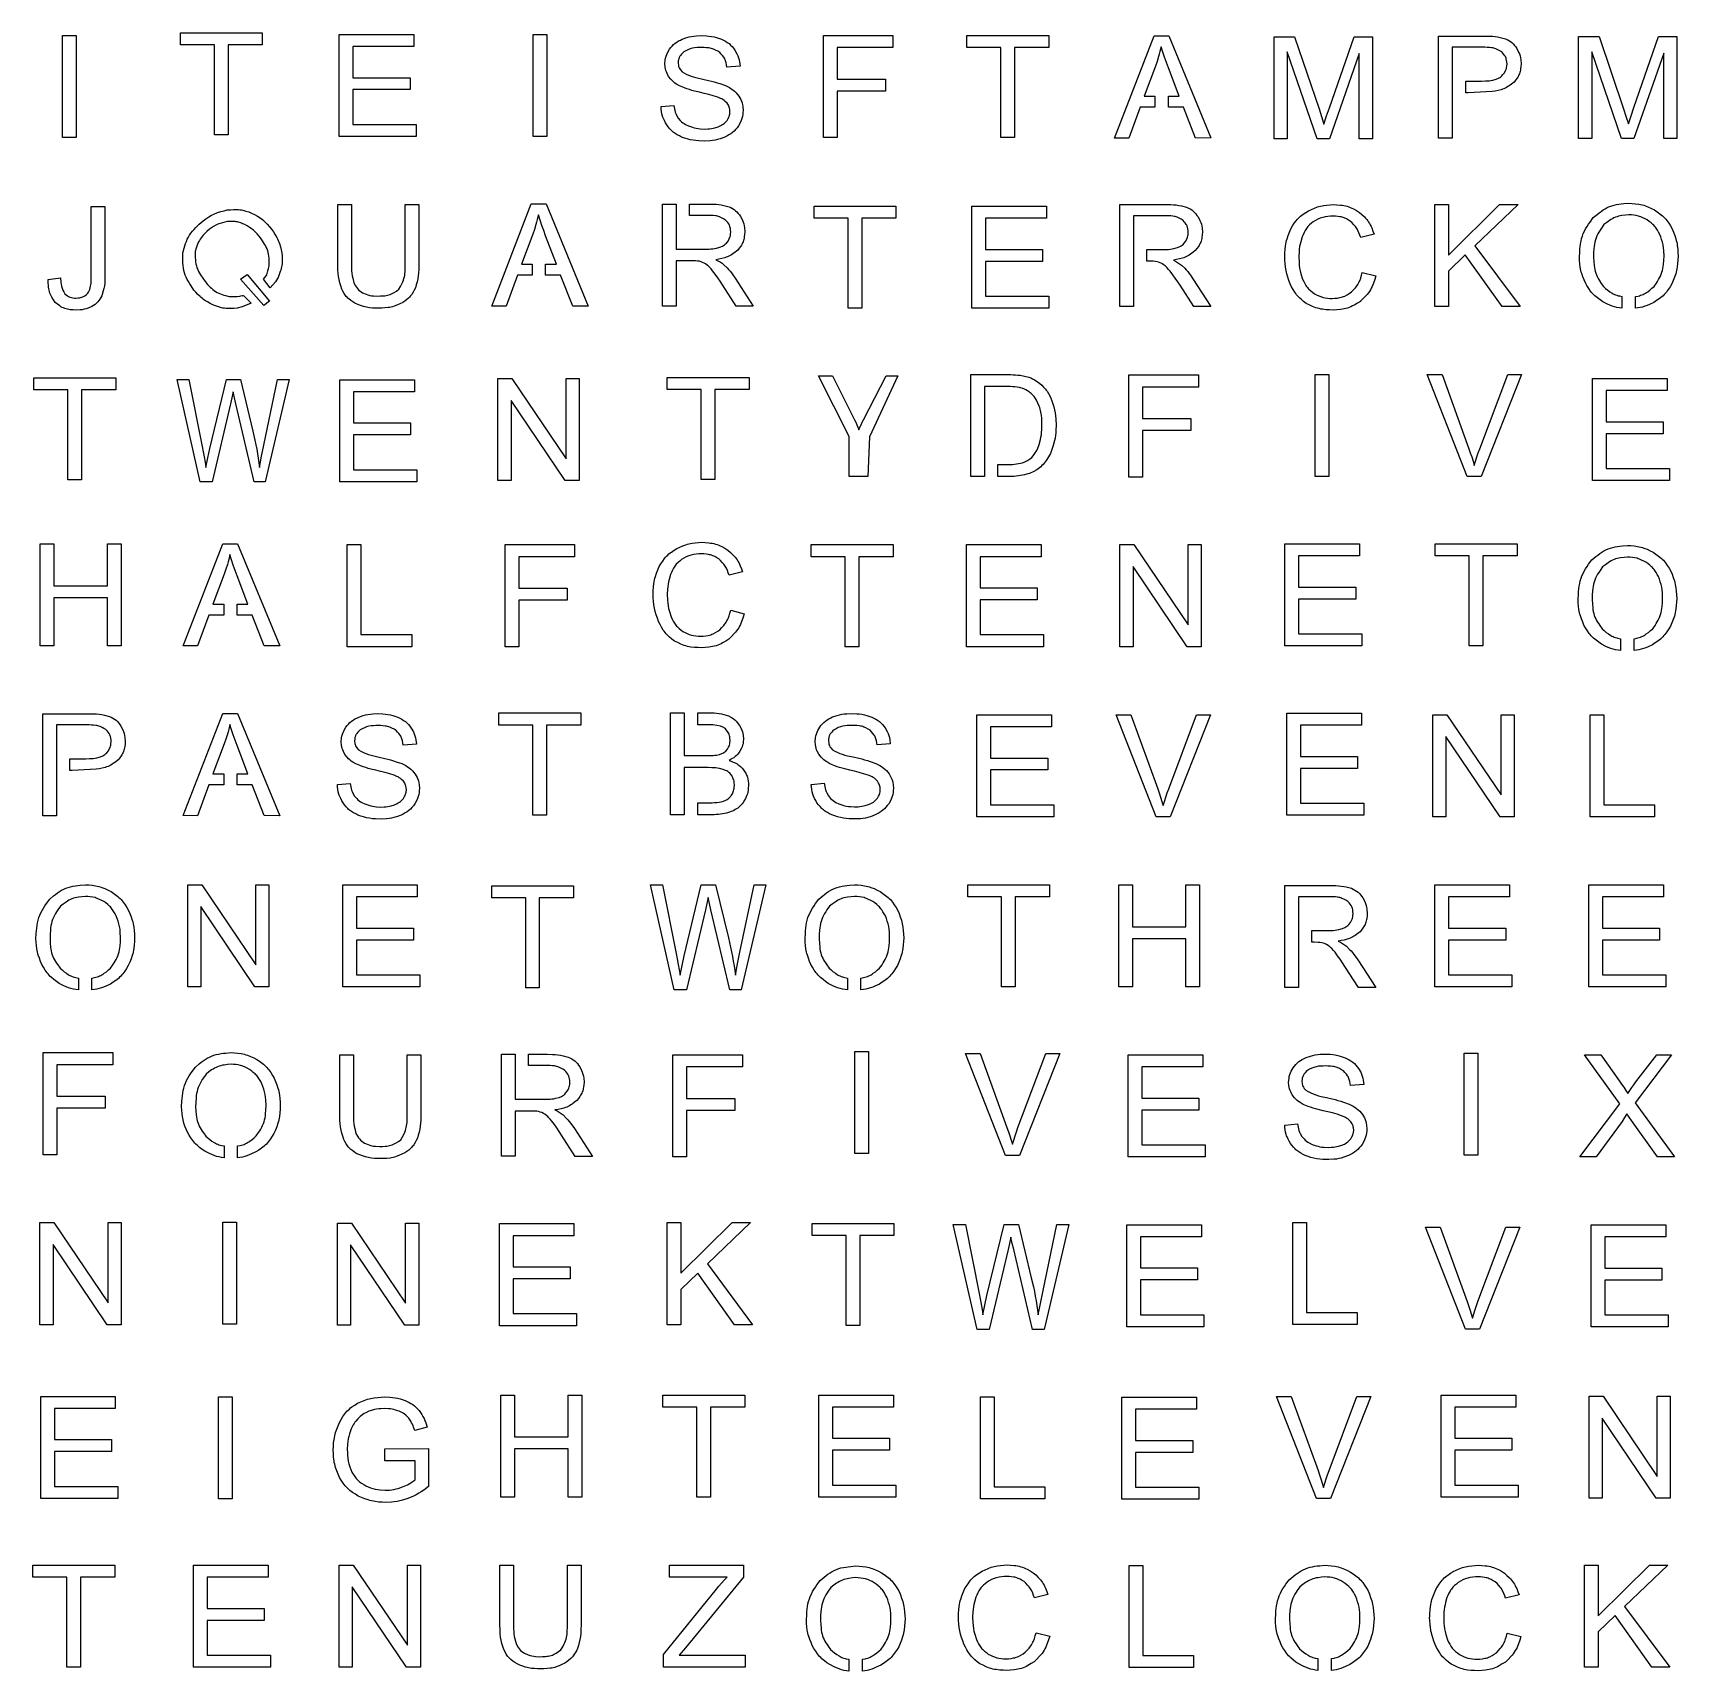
# Model space of a CAD drawing. Extents: x 21 to 191, y 19 to 188.
import ezdxf

# ---------------------------------------------------------------- set-up
doc = ezdxf.new("R2010")
doc.units = 0

msp = doc.modelspace()

# ---------------------------------------------------------------- linework, layer by layer
at = {"layer": 'Layer 1'}
for p, q in [((24.1013, 177.388), (24.1013, 187.927)), ((24.1013, 187.927), (25.5107, 187.927)), ((25.5107, 187.927), (25.5107, 177.388)), ((36.2573, 186.963), (36.2573, 188.207)), ((36.2573, 188.207), (44.6987, 188.207)), ((39.7661, 186.963), (36.2573, 186.963)), ((39.7661, 177.668), (39.7661, 186.963)), ((41.1754, 186.963), (41.1754, 177.668)), ((44.6987, 186.963), (41.1754, 186.963)), ((44.6987, 188.207), (44.6987, 186.963)), ((52.6603, 177.513), (52.6603, 188.052)), ((52.6603, 188.052), (60.3606, 188.052)), ((60.3606, 188.052), (60.3606, 186.808)), ((72.6603, 177.513), (72.6603, 188.052)), ((72.6603, 188.052), (74.0696, 188.052)), ((74.0696, 188.052), (74.0696, 177.513)), ((86.871296, 186.683341), (87.011767, 186.847785)), ((87.011767, 186.847785), (87.160192, 187.002342)), ((87.160192, 187.002342), (87.320646, 187.142115)), ((87.320646, 187.142115), (87.495264, 187.264512)), ((87.495264, 187.264512), (87.681135, 187.373086)), ((87.681135, 187.373086), (87.874476, 187.472446)), ((87.874476, 187.472446), (88.071601, 187.567486)), ((88.0716, 187.567), (88.547433, 187.723189)), ((88.071601, 187.567486), (88.0716, 187.567)), ((88.547433, 187.723189), (88.787533, 187.789429)), ((88.787533, 187.789429), (89.030349, 187.842229)), ((89.030349, 187.842229), (89.276269, 187.878709)), ((89.276269, 187.878709), (89.524712, 187.901749)), ((89.524712, 187.901749), (90.025671, 187.926709)), ((90.025671, 187.926709), (90.0257, 187.927)), ((90.0257, 187.927), (90.561195, 187.903)), ((90.561195, 187.903), (90.826712, 187.879)), ((90.826712, 187.879), (91.089609, 187.84156)), ((91.089609, 187.84156), (91.34911, 187.78684)), ((91.34911, 187.78684), (91.605799, 187.7158)), ((91.605799, 187.7158), (92.114228, 187.549243)), ((92.114228, 187.549243), (92.1142, 187.549)), ((92.1142, 187.549), (92.319279, 187.448106)), ((92.319279, 187.448106), (92.520381, 187.342413)), ((92.520381, 187.342413), (92.713722, 187.227215)), ((92.713722, 187.227215), (92.895324, 187.09781)), ((92.895324, 187.09781), (93.062278, 186.950549)), ((93.062278, 186.950549), (93.216815, 186.788217)), ((102.636, 177.388), (102.636, 187.927)), ((102.636, 187.927), (109.821, 187.927)), ((109.821, 187.927), (109.821, 186.683)), ((117.461, 186.683), (117.461, 187.927)), ((117.461, 187.927), (125.902, 187.927)), ((125.902, 187.927), (125.902, 186.683)), ((132.678, 177.352), (136.7679, 187.8906)), ((136.7679, 187.8906), (138.287, 187.891)), ((138.287, 187.891), (142.6457, 177.3524)), ((149.159, 177.273), (149.159, 187.812)), ((149.159, 187.812), (151.28, 187.812)), ((151.28, 187.812), (153.80078, 180.35013)), ((154.87563, 180.479275), (157.42546, 187.811745)), ((157.42546, 187.811745), (159.322, 187.812)), ((159.322, 187.812), (159.322, 177.273)), ((166.153, 177.347), (166.153, 187.885)), ((166.153, 187.885), (170.875, 187.885)), ((170.875, 187.885), (170.875, 187.885)), ((170.875, 187.885), (171.42524, 187.8757)), ((171.42524, 187.8757), (171.699, 187.8613)), ((171.699, 187.8613), (171.97102, 187.83538)), ((171.97102, 187.83538), (172.2408, 187.7941)), ((172.2408, 187.7941), (172.50836, 187.73842)), ((172.50836, 187.73842), (173.03978, 187.600663)), ((173.03978, 187.600663), (173.04, 187.601)), ((173.04, 187.601), (173.21956, 187.51268)), ((173.21956, 187.51268), (173.39505, 187.41956)), ((173.39505, 187.41956), (173.5624, 187.31665)), ((173.5624, 187.31665), (173.71751, 187.199532)), ((173.71751, 187.199532), (173.85789, 187.065327)), ((173.85789, 187.065327), (173.98652, 186.917394)), ((173.98652, 186.917394), (174.1073, 186.760342)), ((180.591, 177.295), (180.591, 187.833)), ((180.591, 187.833), (182.712, 187.833)), ((182.712, 187.833), (185.23278, 180.37113)), ((186.30763, 180.501276), (188.85746, 187.833746)), ((188.85746, 187.833746), (190.754, 187.833)), ((190.754, 187.833), (190.754, 177.295)), ((60.3606, 186.808), (54.0696, 186.808)), ((54.0696, 186.808), (54.0696, 183.58)), ((86.2778, 185.022), (86.31466, 185.417992)), ((86.31466, 185.417992), (86.34667, 185.612004)), ((86.34667, 185.612004), (86.3942, 185.801312)), ((86.3942, 185.801312), (86.46114, 185.98486)), ((86.46114, 185.98486), (86.5436, 186.163704)), ((86.5436, 186.163704), (86.734903, 186.513616)), ((86.7349, 186.514), (86.871296, 186.683341)), ((86.734903, 186.513616), (86.7349, 186.514)), ((87.659318, 185.282503), (87.637008, 185.117482)), ((87.688418, 185.444163), (87.659318, 185.282503)), ((87.731108, 185.5992), (87.688418, 185.444163)), ((87.759238, 185.67312), (87.731108, 185.5992)), ((87.793188, 185.74416), (87.759238, 185.67312)), ((87.832958, 185.81232), (87.793188, 185.74416)), ((87.878558, 185.8776), (87.832958, 185.81232)), ((87.982553, 186.001917), (87.878558, 185.8776)), ((88.098771, 186.119995), (87.982553, 186.001917)), ((88.2211, 186.235), (88.098771, 186.119995)), ((88.221126, 186.234861), (88.2211, 186.235)), ((88.437749, 186.351019), (88.221126, 186.234861)), ((88.656701, 186.45892), (88.437749, 186.351019)), ((88.880309, 186.55012), (88.656701, 186.45892)), ((88.994587, 186.5866), (88.880309, 186.55012)), ((89.110708, 186.61636), (88.994587, 186.5866)), ((89.347994, 186.6586), (89.110708, 186.61636)), ((89.590519, 186.68164), (89.347994, 186.6586)), ((89.836536, 186.6922), (89.590519, 186.68164)), ((90.0843, 186.697), (89.836536, 186.6922)), ((90.333139, 186.689167), (90.084212, 186.697067)), ((90.084212, 186.697067), (90.0843, 186.697)), ((90.58003, 186.674767), (90.333139, 186.689167)), ((90.822846, 186.646927), (90.58003, 186.674767)), ((90.942168, 186.625807), (90.822846, 186.646927)), ((91.059647, 186.598927), (90.942168, 186.625807)), ((91.175186, 186.565327), (91.059647, 186.598927)), ((91.28859, 186.525007), (91.175186, 186.565327)), ((91.510064, 186.426227), (91.28859, 186.525007)), ((91.726493, 186.310742), (91.510064, 186.426227)), ((91.9404, 186.187), (91.726493, 186.310742)), ((91.940437, 186.186953), (91.9404, 186.187)), ((92.090027, 186.026637), (91.940437, 186.186953)), ((92.231952, 185.86248), (92.090027, 186.026637)), ((92.35855, 185.69074), (92.231952, 185.86248)), ((92.41385, 185.6005), (92.35855, 185.69074)), ((92.46235, 185.50738), (92.41385, 185.6005)), ((92.50406, 185.4109), (92.46235, 185.50738)), ((92.53995, 185.31145), (92.50406, 185.4109)), ((92.59719, 185.105535), (92.53995, 185.31145)), ((93.216815, 186.788217), (93.363106, 186.615804)), ((93.363106, 186.615804), (93.505323, 186.4384)), ((93.505323, 186.4384), (93.5053, 186.438)), ((93.5053, 186.438), (93.716491, 186.047864)), ((93.716491, 186.047864), (93.808651, 185.848477)), ((93.808651, 185.848477), (93.883351, 185.643905)), ((93.883351, 185.643905), (93.938651, 185.433094)), ((93.938651, 185.433094), (93.977451, 185.21729)), ((93.977451, 185.21729), (94.028871, 184.777332)), ((109.821, 186.683), (104.046, 186.683)), ((104.046, 186.683), (104.046, 183.419)), ((120.97, 186.683), (117.461, 186.683)), ((120.97, 177.388), (120.97, 186.683)), ((122.379, 186.683), (122.379, 177.388)), ((125.902, 186.683), (122.379, 186.683)), ((137.09199, 185.266752), (136.92135, 184.771115)), ((137.24788, 185.766517), (137.09199, 185.266752)), ((137.31578, 186.019088), (137.24788, 185.766517)), ((137.37888, 186.273195), (137.31578, 186.019088)), ((137.495, 186.784), (137.37888, 186.273195)), ((137.66765, 186.232789), (137.49449, 186.784394)), ((137.49449, 186.784394), (137.495, 186.784)), ((137.85022, 185.684353), (137.66765, 186.232789)), ((138.04638, 185.140429), (137.85022, 185.684353)), ((138.25, 184.599), (138.04638, 185.140429)), ((150.517, 186.244), (150.517, 177.273)), ((153.597, 177.273), (150.517, 186.244)), ((157.963, 186.093), (154.86833, 177.27247)), ((157.963, 177.273), (157.963, 186.093)), ((167.562, 186.721), (167.562, 177.347)), ((170.9324, 186.720675), (167.562, 186.721)), ((171.1658, 186.714675), (170.9324, 186.720675)), ((171.39717, 186.702195), (171.1658, 186.714675)), ((171.62456, 186.677235), (171.39717, 186.702195)), ((171.73613, 186.658035), (171.62456, 186.677235)), ((171.84604, 186.633075), (171.73613, 186.658035)), ((171.95391, 186.601395), (171.84604, 186.633075)), ((172.05965, 186.562995), (171.95391, 186.601395)), ((172.2657, 186.468915), (172.05965, 186.562995)), ((172.46661, 186.358133), (172.2657, 186.468915)), ((172.665, 186.239), (172.46661, 186.358133)), ((172.66528, 186.238933), (172.665, 186.239)), ((172.78518, 186.1078), (172.66528, 186.238933)), ((172.89849, 185.973786), (172.78518, 186.1078)), ((172.9986, 185.834013), (172.89849, 185.973786)), ((173.0413, 185.761053), (172.9986, 185.834013)), ((173.0782, 185.685213), (173.0413, 185.761053)), ((173.1092, 185.606493), (173.0782, 185.685213)), ((173.1344, 185.525853), (173.1092, 185.606493)), ((173.1713, 185.358337), (173.1344, 185.525853)), ((173.1955, 185.18506), (173.1713, 185.358337)), ((173.213, 185.009), (173.1955, 185.18506)), ((174.1073, 186.760342), (174.2241, 186.598681)), ((174.2241, 186.598681), (174.224, 186.599)), ((174.224, 186.599), (174.41249, 186.223168)), ((174.41249, 186.223168), (174.49299, 186.031556)), ((174.49299, 186.031556), (174.55799, 185.835625)), ((174.55799, 185.835625), (174.60359, 185.634317)), ((174.60359, 185.634317), (174.63369, 185.428689)), ((174.63369, 185.428689), (174.66669, 185.01033)), ((181.949, 186.266), (181.949, 177.295)), ((185.029, 177.295), (181.949, 186.266)), ((189.395, 186.115), (186.30034, 177.29447)), ((189.395, 177.295), (189.395, 186.115)), ((54.0696, 183.58), (59.9611, 183.58)), ((59.9611, 183.58), (59.9611, 182.344)), ((86.305921, 184.675547), (86.277791, 185.022003)), ((86.277791, 185.022003), (86.2778, 185.022)), ((86.331141, 184.505438), (86.305921, 184.675547)), ((86.369941, 184.339074), (86.331141, 184.505438)), ((86.425241, 184.177318), (86.369941, 184.339074)), ((86.494121, 184.019401), (86.425241, 184.177318)), ((86.6538, 183.71), (86.494121, 184.019401)), ((86.653837, 183.710195), (86.6538, 183.71)), ((86.891608, 183.412985), (86.653837, 183.710195)), ((87.637008, 185.117482), (87.637, 185.117)), ((87.637, 185.117), (87.66804, 184.851854)), ((87.66804, 184.851854), (87.69617, 184.724657)), ((87.69617, 184.724657), (87.73885, 184.603795)), ((87.73885, 184.603795), (87.79997, 184.490902)), ((87.79997, 184.490902), (87.87564, 184.384536)), ((87.87564, 184.384536), (88.05181, 184.182652)), ((88.05181, 184.182652), (88.0518, 184.183)), ((88.0518, 184.183), (88.300921, 184.046971)), ((88.300921, 184.046971), (88.552662, 183.917758)), ((88.552662, 183.917758), (88.809739, 183.802176)), ((88.809739, 183.802176), (89.073994, 183.704736)), ((89.073994, 183.704736), (89.344361, 183.623136)), ((89.344361, 183.623136), (89.619287, 183.553056)), ((89.619287, 183.553056), (90.176803, 183.432098)), ((90.176803, 183.432098), (90.1768, 183.432)), ((90.1768, 183.432), (90.776031, 183.296739)), ((92.64084, 184.892899), (92.59719, 185.105535)), ((92.6777, 184.677), (92.64084, 184.892899)), ((94.028871, 184.777332), (92.677681, 184.676726)), ((92.677681, 184.676726), (92.6777, 184.677)), ((136.92135, 184.771115), (135.75177, 181.679985)), ((138.25054, 184.59861), (138.25, 184.599)), ((139.362, 181.68), (138.25054, 184.59861)), ((171.73067, 183.3376), (172.10193, 183.43168)), ((172.10193, 183.43168), (172.102, 183.432)), ((172.102, 183.432), (172.34569, 183.543549)), ((172.34569, 183.543549), (172.46142, 183.606909)), ((172.46142, 183.606909), (172.56978, 183.679869)), ((172.56978, 183.679869), (172.66888, 183.764349)), ((172.66888, 183.764349), (172.76008, 183.858429)), ((172.76008, 183.858429), (172.92985, 184.063864)), ((172.92985, 184.063864), (172.93, 184.064)), ((172.93, 184.064), (173.04913, 184.28614)), ((173.04913, 184.28614), (173.10053, 184.399609)), ((173.10053, 184.399609), (173.14223, 184.515959)), ((173.14223, 184.515959), (173.17133, 184.63586)), ((173.17133, 184.63586), (173.19073, 184.758641)), ((173.19073, 184.758641), (173.21303, 185.0091)), ((173.21303, 185.0091), (173.213, 185.009)), ((174.2469, 183.541808), (174.09431, 183.328884)), ((174.3168, 183.650669), (174.2469, 183.541808)), ((174.3808, 183.761739), (174.3168, 183.650669)), ((174.439, 183.875401), (174.3808, 183.761739)), ((174.4885, 183.992038), (174.439, 183.875401)), ((174.5302, 184.11194), (174.4885, 183.992038)), ((174.5642, 184.234817), (174.5302, 184.11194)), ((174.5914, 184.36019), (174.5642, 184.234817)), ((174.6127, 184.487675), (174.5914, 184.36019)), ((174.6437, 184.747158), (174.6127, 184.487675)), ((174.666, 185.01), (174.6437, 184.747158)), ((174.66669, 185.01033), (174.666, 185.01)), ((59.9611, 182.344), (54.0696, 182.344)), ((54.0696, 182.344), (54.0696, 178.757)), ((87.018788, 183.273596), (86.891608, 183.412985)), ((87.155766, 183.145247), (87.018788, 183.273596)), ((87.304095, 183.029569), (87.155766, 183.145247)), ((87.461348, 182.923875), (87.304095, 183.029569)), ((87.7906, 182.729), (87.461348, 182.923875)), ((87.790568, 182.728537), (87.7906, 182.729)), ((88.290654, 182.523197), (87.790568, 182.728537)), ((88.543462, 182.429117), (88.290654, 182.523197)), ((88.799568, 182.344637), (88.543462, 182.429117)), ((89.058682, 182.268797), (88.799568, 182.344637)), ((89.320027, 182.199677), (89.058682, 182.268797)), ((89.8465, 182.072), (89.320027, 182.199677)), ((89.84654, 182.071973), (89.8465, 182.072)), ((90.324993, 181.959079), (89.84654, 182.071973)), ((90.801409, 181.83889), (90.324993, 181.959079)), ((90.776031, 183.296739), (91.074142, 183.223779)), ((91.273751, 181.704492), (90.801409, 181.83889)), ((91.074142, 183.223779), (91.370508, 183.145059)), ((91.370508, 183.145059), (91.664545, 183.058659)), ((91.664545, 183.058659), (91.955963, 182.963619)), ((91.955963, 182.963619), (92.534142, 182.75876)), ((92.534142, 182.75876), (92.5341, 182.759)), ((92.5341, 182.759), (92.928543, 182.55318)), ((92.928543, 182.55318), (93.117421, 182.439999)), ((93.117421, 182.439999), (93.296308, 182.314529)), ((93.296308, 182.314529), (93.462292, 182.173316)), ((93.462292, 182.173316), (93.616926, 182.018088)), ((93.616926, 182.018088), (93.763896, 181.853547)), ((93.763896, 181.853547), (93.907082, 181.684303)), ((104.046, 183.419), (109.044, 183.419)), ((104.046, 182.176), (104.046, 177.388)), ((109.044, 182.176), (104.046, 182.176)), ((109.044, 183.419), (109.044, 182.176)), ((168.946, 182.026), (168.946, 183.234)), ((168.946, 183.234), (170.591, 183.234)), ((169.19637, 182.025994), (168.946, 182.026)), ((171.667, 182.141), (169.19637, 182.025994)), ((170.591, 183.234), (170.97477, 183.2416)), ((170.591, 183.234), (170.591, 183.234)), ((170.97477, 183.2416), (171.16568, 183.25216)), ((171.16568, 183.25216), (171.35553, 183.2704)), ((171.35553, 183.2704), (171.54383, 183.2992)), ((171.54383, 183.2992), (171.73067, 183.3376)), ((171.98116, 182.195776), (171.66655, 182.141056)), ((171.66655, 182.141056), (171.667, 182.141)), ((172.29198, 182.258176), (171.98116, 182.195776)), ((172.59533, 182.336896), (172.29198, 182.258176)), ((172.74298, 182.384896), (172.59533, 182.336896)), ((172.88733, 182.439616), (172.74298, 182.384896)), ((173.02799, 182.502976), (172.88733, 182.439616)), ((173.16468, 182.574976), (173.02799, 182.502976)), ((173.29797, 182.654656), (173.16468, 182.574976)), ((173.42845, 182.740096), (173.29797, 182.654656)), ((173.683, 182.924604), (173.42845, 182.740096)), ((173.933, 183.119), (173.683, 182.924604)), ((174.09431, 183.328884), (173.93269, 183.119417)), ((173.93269, 183.119417), (173.933, 183.119)), ((85.873247, 180.596135), (87.202647, 180.711141)), ((85.896527, 180.344237), (85.873247, 180.596135)), ((85.926597, 180.094258), (85.896527, 180.344237)), ((85.969287, 179.848119), (85.926597, 180.094258)), ((87.202647, 180.711141), (87.2027, 180.711)), ((87.2027, 180.711), (87.25994, 180.368671)), ((87.25994, 180.368671), (87.2968, 180.200387)), ((87.2968, 180.200387), (87.34434, 180.035654)), ((87.34434, 180.035654), (87.40546, 179.875434)), ((91.7426, 181.558), (91.273751, 181.704492)), ((92.011274, 181.445604), (91.742557, 181.558594)), ((91.742557, 181.558594), (91.7426, 181.558)), ((92.141074, 181.382244), (92.011274, 181.445604)), ((92.265344, 181.311204), (92.141074, 181.382244)), ((92.382338, 181.229604), (92.265344, 181.311204)), ((92.492541, 181.137444), (92.382338, 181.229604)), ((92.7015, 180.937), (92.492541, 181.137444)), ((92.701483, 180.936285), (92.7015, 180.937)), ((92.82585, 180.736897), (92.701483, 180.936285)), ((92.87921, 180.634179), (92.82585, 180.736897)), ((92.92189, 180.528006), (92.87921, 180.634179)), ((92.95196, 180.417512), (92.92189, 180.528006)), ((92.97136, 180.303562), (92.95196, 180.417512)), ((92.968452, 179.828082), (92.992702, 180.070189)), ((92.9927, 180.07), (92.97136, 180.303562)), ((92.992702, 180.070189), (92.9927, 180.07)), ((93.907082, 181.684303), (93.9071, 181.684)), ((93.9071, 181.684), (94.097725, 181.332647)), ((94.097725, 181.332647), (94.179215, 181.152939)), ((94.179215, 181.152939), (94.244215, 180.968335)), ((94.244215, 180.968335), (94.288835, 180.777971)), ((94.288835, 180.777971), (94.317935, 180.582903)), ((94.317935, 180.582903), (94.349945, 180.185088)), ((94.35, 180.185), (94.33254, 179.973804)), ((94.349945, 180.185088), (94.35, 180.185)), ((135.344, 180.544), (134.17442, 177.35222)), ((136.864, 180.544), (135.344, 180.544)), ((135.75177, 181.679985), (136.864, 181.68)), ((136.864, 181.68), (136.864, 180.544)), ((138.249, 180.544), (138.249, 181.68)), ((138.249, 181.68), (139.362, 181.68)), ((139.79778, 180.54378), (138.249, 180.544)), ((141.04, 177.352), (139.79778, 180.54378)), ((153.80078, 180.35013), (153.801, 180.35)), ((153.801, 180.35), (154.05934, 179.571361)), ((154.58712, 179.636317), (154.87563, 180.479275)), ((185.23278, 180.37113), (185.233, 180.372)), ((185.233, 180.372), (185.49134, 179.59336)), ((186.01912, 179.658318), (186.30763, 180.501276)), ((54.0696, 178.757), (60.6076, 178.757)), ((60.6076, 178.757), (60.6076, 177.513)), ((86.030407, 179.60774), (85.969287, 179.848119)), ((86.070177, 179.490239), (86.030407, 179.60774)), ((86.114797, 179.374465), (86.070177, 179.490239)), ((86.218597, 179.147046), (86.114797, 179.374465)), ((86.335397, 178.923563), (86.218597, 179.147046)), ((86.4586, 178.702), (86.335397, 178.923563)), ((86.458662, 178.70222), (86.4586, 178.702)), ((86.615139, 178.5036), (86.458662, 178.70222)), ((86.776176, 178.310356), (86.615139, 178.5036)), ((87.40546, 179.875434), (87.47822, 179.719245)), ((87.47822, 179.719245), (87.642749, 179.413492)), ((87.642749, 179.413492), (87.6427, 179.414)), ((87.6427, 179.414), (87.868345, 179.156053)), ((87.868345, 179.156053), (87.988734, 179.036632)), ((87.988734, 179.036632), (88.118145, 178.928538)), ((88.118145, 178.928538), (88.25784, 178.833498)), ((88.25784, 178.833498), (88.405489, 178.748058)), ((88.405489, 178.748058), (88.714078, 178.594365)), ((88.714078, 178.594365), (88.7141, 178.594)), ((88.7141, 178.594), (89.111161, 178.457683)), ((89.111161, 178.457683), (89.311681, 178.400083)), ((89.311681, 178.400083), (89.514626, 178.354003)), ((89.514626, 178.354003), (89.720481, 178.322323)), ((90.892822, 178.31076), (91.071903, 178.3338)), ((91.071903, 178.3338), (91.248946, 178.36836)), ((91.248946, 178.36836), (91.42434, 178.41252)), ((91.42434, 178.41252), (91.772315, 178.517446)), ((91.7723, 178.518), (92.034906, 178.636173)), ((91.772315, 178.517446), (91.7723, 178.518)), ((92.034906, 178.636173), (92.160825, 178.702413)), ((92.160825, 178.702413), (92.280341, 178.777293)), ((92.280341, 178.777293), (92.391612, 178.863693)), ((92.391612, 178.863693), (92.495606, 178.959783)), ((92.495606, 178.959783), (92.691275, 179.168579)), ((92.691275, 179.168579), (92.6913, 179.168)), ((92.6913, 179.168), (92.817122, 179.377083)), ((92.817122, 179.377083), (92.871452, 179.484409)), ((92.871452, 179.484409), (92.916072, 179.595095)), ((92.916072, 179.595095), (92.947112, 179.709908)), ((92.947112, 179.709908), (92.968452, 179.828082)), ((93.719813, 178.41818), (93.572552, 178.241255)), ((93.863, 178.6), (93.719813, 178.41818)), ((93.863019, 178.599786), (93.863, 178.6)), ((94.06577, 178.971874), (93.863019, 178.599786)), ((94.15308, 179.162046), (94.06577, 178.971874)), ((94.2239, 179.357114), (94.15308, 179.162046)), ((94.27531, 179.558229), (94.2239, 179.357114)), ((94.30926, 179.764337), (94.27531, 179.558229)), ((94.33254, 179.973804), (94.30926, 179.764337)), ((154.05934, 179.571361), (154.30953, 178.79013)), ((154.309, 178.79), (154.58712, 179.636317)), ((154.30953, 178.79013), (154.309, 178.79)), ((185.49134, 179.59336), (185.74153, 178.812129)), ((185.741, 178.812), (186.01912, 179.658318)), ((185.74153, 178.812129), (185.741, 178.812)), ((25.5107, 177.388), (24.1013, 177.388)), ((41.1754, 177.668), (39.7661, 177.668)), ((60.6076, 177.513), (52.6603, 177.513)), ((74.0696, 177.513), (72.6603, 177.513)), ((86.946234, 178.127864), (86.776176, 178.310356)), ((87.036454, 178.042424), (86.946234, 178.127864)), ((87.130554, 177.961784), (87.036454, 178.042424)), ((87.228634, 177.885944), (87.130554, 177.961784)), ((87.330592, 177.814904), (87.228634, 177.885944)), ((87.543819, 177.683867), (87.330592, 177.814904)), ((87.765778, 177.563293), (87.543819, 177.683867)), ((87.9922, 177.448), (87.765778, 177.563293)), ((87.9922, 177.448), (87.9922, 177.448)), ((88.284096, 177.34872), (87.9922, 177.448)), ((88.579685, 177.25752), (88.284096, 177.34872)), ((88.877506, 177.17784), (88.579685, 177.25752)), ((89.178722, 177.11736), (88.877506, 177.17784)), ((89.483721, 177.07704), (89.178722, 177.11736)), ((89.791631, 177.05304), (89.483721, 177.07704)), ((89.720481, 178.322323), (89.928567, 178.302163)), ((90.4123, 177.03), (89.791631, 177.05304)), ((89.928567, 178.302163), (90.348524, 178.281043)), ((90.3485, 178.281), (90.71219, 178.29636)), ((90.348524, 178.281043), (90.3485, 178.281)), ((90.412351, 177.029819), (90.4123, 177.03)), ((90.941153, 177.057659), (90.412351, 177.029819)), ((90.71219, 178.29636), (90.892822, 178.31076)), ((91.202886, 177.084539), (90.941153, 177.057659)), ((91.461514, 177.125819), (91.202886, 177.084539)), ((91.716165, 177.186299), (91.461514, 177.125819)), ((91.967518, 177.263099), (91.716165, 177.186299)), ((92.4645, 177.443), (91.967518, 177.263099)), ((92.464504, 177.442649), (92.4645, 177.443)), ((92.670359, 177.550934), (92.464504, 177.442649)), ((92.872334, 177.663732), (92.670359, 177.550934)), ((93.066548, 177.785649), (92.872334, 177.663732)), ((93.249121, 177.921294), (93.066548, 177.785649)), ((93.417045, 178.074027), (93.249121, 177.921294)), ((93.572552, 178.241255), (93.417045, 178.074027)), ((104.046, 177.388), (102.636, 177.388)), ((122.379, 177.388), (120.97, 177.388)), ((134.17442, 177.35222), (132.678, 177.352)), ((142.6457, 177.3524), (141.04, 177.352)), ((150.517, 177.273), (149.159, 177.273)), ((154.86833, 177.27247), (153.597, 177.273)), ((159.322, 177.273), (157.963, 177.273)), ((167.562, 177.347), (166.153, 177.347)), ((181.949, 177.295), (180.591, 177.295)), ((186.30034, 177.29447), (185.029, 177.295)), ((190.754, 177.295), (189.395, 177.295)), ((27.06054, 163.031108), (27.0606, 170.292)), ((27.0606, 170.292), (28.4702, 170.292)), ((28.4702, 170.292), (28.4702, 163.11)), ((40.763531, 169.838026), (41.098507, 169.917706)), ((41.0985, 169.918), (41.427946, 169.9468)), ((41.098507, 169.917706), (41.0985, 169.918)), ((41.427946, 169.9468), (41.755354, 169.96696)), ((41.755354, 169.96696), (41.917846, 169.97106)), ((41.917846, 169.97106), (42.07898, 169.96976)), ((42.07898, 169.96976), (42.238658, 169.96186)), ((42.238658, 169.96186), (42.39659, 169.9465)), ((42.39659, 169.9465), (42.552679, 169.9225)), ((42.552679, 169.9225), (42.707022, 169.89082)), ((42.707022, 169.89082), (43.011536, 169.81018)), ((52.50658, 164.398767), (52.5066, 170.487)), ((52.5066, 170.487), (53.9159, 170.487)), ((53.9159, 170.487), (53.9159, 164.406)), ((59.4744, 164.405318), (59.4744, 170.487)), ((59.4744, 170.487), (60.8837, 170.487)), ((60.8837, 170.487), (60.8837, 164.399)), ((68.3932, 159.999), (72.4831, 170.5376)), ((72.4831, 170.5376), (74.0014, 170.538)), ((74.0014, 170.538), (78.36, 159.999)), ((86.0121, 159.992), (86.0121, 170.53)), ((86.0121, 170.53), (87.4214, 170.53)), ((87.4214, 170.53), (87.4214, 165.879)), ((88.8046, 170.53), (90.7328, 170.53)), ((88.8061, 169.365), (88.8046, 170.53)), ((90.7328, 170.53), (90.7328, 170.53)), ((90.7328, 170.53), (91.283041, 170.5207)), ((91.283041, 170.5207), (91.556803, 170.5063)), ((91.556803, 170.5063), (91.828819, 170.48038)), ((91.828819, 170.48038), (92.098603, 170.4391)), ((92.098603, 170.4391), (92.366157, 170.38342)), ((92.366157, 170.38342), (92.897578, 170.245663)), ((92.897578, 170.245663), (92.8976, 170.246)), ((92.8976, 170.246), (93.077165, 170.15768)), ((93.077165, 170.15768), (93.252656, 170.06456)), ((93.252656, 170.06456), (93.419998, 169.96165)), ((93.419998, 169.96165), (93.575117, 169.844532)), ((93.575117, 169.844532), (93.715491, 169.710327)), ((101.672, 169.071), (101.672, 170.315)), ((101.672, 170.315), (110.113, 170.315)), ((110.113, 170.315), (110.113, 169.071)), ((117.964, 159.776), (117.964, 170.315)), ((117.964, 170.315), (125.665, 170.315)), ((125.665, 170.315), (125.665, 169.071)), ((133.249, 159.949), (133.249, 170.487)), ((133.249, 170.487), (137.971, 170.487)), ((137.971, 170.487), (137.971, 170.487)), ((137.971, 170.487), (138.52125, 170.4777)), ((138.52125, 170.4777), (138.79501, 170.4633)), ((138.79501, 170.4633), (139.06702, 170.43738)), ((139.06702, 170.43738), (139.33681, 170.3961)), ((139.33681, 170.3961), (139.60436, 170.34042)), ((139.60436, 170.34042), (140.13578, 170.202663)), ((140.13578, 170.202663), (140.136, 170.203)), ((140.136, 170.203), (140.31557, 170.11468)), ((140.31557, 170.11468), (140.49106, 170.02156)), ((140.49106, 170.02156), (140.6584, 169.918651)), ((140.6584, 169.918651), (140.81352, 169.801533)), ((152.42846, 169.66177), (152.70766, 169.843878)), ((152.707, 169.843), (153.01452, 169.982773)), ((152.70766, 169.843878), (152.707, 169.843)), ((153.01452, 169.982773), (153.32408, 170.11477)), ((153.32408, 170.11477), (153.63752, 170.231312)), ((153.63752, 170.231312), (153.79632, 170.281232)), ((153.79632, 170.281232), (153.95687, 170.324432)), ((153.95687, 170.324432), (154.11927, 170.359952)), ((154.11927, 170.359952), (154.28331, 170.388752)), ((154.28331, 170.388752), (154.61547, 170.430992)), ((154.61547, 170.430992), (154.95152, 170.457872)), ((154.95152, 170.457872), (155.2895, 170.478032)), ((155.2895, 170.478032), (155.29, 170.478)), ((155.29, 170.478), (155.65088, 170.45688)), ((155.65088, 170.45688), (156.00865, 170.42616)), ((156.00865, 170.42616), (156.1854, 170.40408)), ((156.1854, 170.40408), (156.36021, 170.37528)), ((156.36021, 170.37528), (156.5327, 170.33976)), ((156.5327, 170.33976), (156.70256, 170.2956)), ((156.70256, 170.2956), (156.86932, 170.24184)), ((156.86932, 170.24184), (157.03317, 170.17848)), ((157.03317, 170.17848), (157.1945, 170.10648)), ((157.1945, 170.10648), (157.35369, 170.02776)), ((157.35369, 170.02776), (157.66742, 169.856212)), ((157.66742, 169.856212), (157.97776, 169.673912)), ((165.751, 159.952), (165.751, 170.491)), ((165.751, 170.491), (167.16, 170.491)), ((167.16, 165.265), (172.44854, 170.49119)), ((167.16, 170.491), (167.16, 165.265)), ((174.359, 170.491), (169.89134, 166.22092)), ((172.44854, 170.49119), (174.359, 170.491)), ((182.91625, 169.775498), (183.12511, 169.918055)), ((183.12511, 169.918055), (183.33892, 170.048996)), ((183.33892, 170.048996), (183.55855, 170.165922)), ((183.55855, 170.165922), (183.78507, 170.266431)), ((183.78507, 170.266431), (184.01887, 170.349951)), ((184.01887, 170.349951), (184.25916, 170.417151)), ((184.25916, 170.417151), (184.50508, 170.470911)), ((184.50508, 170.470911), (184.75566, 170.514111)), ((184.75566, 170.514111), (185.00992, 170.547711)), ((185.00992, 170.547711), (185.267, 170.575551)), ((185.267, 170.575551), (185.78581, 170.619711)), ((185.78581, 170.619711), (185.786, 170.62)), ((185.786, 170.62), (186.1362, 170.59888)), ((186.1362, 170.59888), (186.48418, 170.56912)), ((186.48418, 170.56912), (186.82759, 170.52304)), ((186.82759, 170.52304), (186.99687, 170.49136)), ((186.99687, 170.49136), (187.16422, 170.452)), ((187.16422, 170.452), (187.32943, 170.40496)), ((187.32943, 170.40496), (187.4926, 170.35024)), ((187.4926, 170.35024), (187.81389, 170.222274)), ((187.81389, 170.222274), (188.13053, 170.077029)), ((188.13053, 170.077029), (188.44485, 169.923145)), ((188.44485, 169.923145), (188.445, 169.923)), ((188.445, 169.923), (188.72409, 169.728604)), ((37.841511, 168.103112), (38.024181, 168.282724)), ((38.024181, 168.282724), (38.212962, 168.459169)), ((38.212962, 168.459169), (38.600517, 168.806489)), ((38.6005, 168.807), (38.890366, 169.004564)), ((38.600517, 168.806489), (38.6005, 168.807)), ((38.890366, 169.004564), (39.183239, 169.194448)), ((39.183239, 169.194448), (39.481545, 169.36974)), ((39.690575, 168.215725), (39.479384, 168.08056)), ((39.481545, 169.36974), (39.633559, 169.44942)), ((39.633559, 169.44942), (39.78829, 169.52238)), ((39.90584, 168.339658), (39.690575, 168.215725)), ((39.78829, 169.52238), (39.945543, 169.58862)), ((40.126829, 168.44708), (39.90584, 168.339658)), ((39.945543, 169.58862), (40.105416, 169.64814)), ((40.105416, 169.64814), (40.431563, 169.750666)), ((40.240621, 168.49316), (40.126829, 168.44708)), ((40.355675, 168.53444), (40.240621, 168.49316)), ((40.590924, 168.60356), (40.355675, 168.53444)), ((40.431563, 169.750666), (40.763531, 169.838026)), ((40.830345, 168.66116), (40.590924, 168.60356)), ((41.0719, 168.713), (40.830345, 168.66116)), ((41.071988, 168.71252), (41.0719, 168.713)), ((41.316065, 168.72596), (41.071988, 168.71252)), ((41.558493, 168.73296), (41.316065, 168.72596)), ((41.797525, 168.72696), (41.558493, 168.73296)), ((41.915199, 168.7164), (41.797525, 168.72696)), ((42.031222, 168.70008), (41.915199, 168.7164)), ((42.145597, 168.678), (42.031222, 168.70008)), ((42.25842, 168.65016), (42.145597, 168.678)), ((42.480961, 168.582), (42.25842, 168.65016)), ((42.700203, 168.50136), (42.480961, 168.582)), ((42.9177, 168.414), (42.700203, 168.50136)), ((43.14804, 168.278318), (42.917642, 168.414347)), ((42.917642, 168.414347), (42.9177, 168.414)), ((43.011536, 169.81018), (43.312073, 169.71226)), ((43.37417, 168.137681), (43.14804, 168.278318)), ((43.312073, 169.71226), (43.610573, 169.605607)), ((43.610573, 169.605607), (43.6106, 169.605)), ((43.6106, 169.605), (43.909876, 169.443147)), ((43.909876, 169.443147), (44.203622, 169.275151)), ((44.203622, 169.275151), (44.486503, 169.094674)), ((44.486503, 169.094674), (44.621832, 168.997714)), ((44.621832, 168.997714), (44.752601, 168.895476)), ((44.752601, 168.895476), (44.878908, 168.787862)), ((44.878908, 168.787862), (45.000656, 168.675064)), ((45.000656, 168.675064), (45.232898, 168.43699)), ((45.232898, 168.43699), (45.455439, 168.187683)), ((45.455439, 168.187683), (45.672741, 167.93252)), ((72.962409, 168.413518), (72.806514, 167.913752)), ((73.030319, 168.666088), (72.962409, 168.413518)), ((73.093379, 168.920195), (73.030319, 168.666088)), ((73.2095, 169.431), (73.093379, 168.920195)), ((73.382649, 168.879789), (73.209486, 169.431393)), ((73.209486, 169.431393), (73.2095, 169.431)), ((73.565222, 168.331352), (73.382649, 168.879789)), ((73.761376, 167.787428), (73.565222, 168.331352)), ((90.792344, 169.36468), (88.8061, 169.365)), ((91.02575, 169.35868), (90.792344, 169.36468)), ((91.257119, 169.3462), (91.02575, 169.35868)), ((91.48451, 169.32124), (91.257119, 169.3462)), ((91.596072, 169.30204), (91.48451, 169.32124)), ((91.705984, 169.27708), (91.596072, 169.30204)), ((91.813859, 169.2454), (91.705984, 169.27708)), ((91.9196, 169.207), (91.813859, 169.2454)), ((92.1257, 169.113), (91.9196, 169.207)), ((92.3266, 169.002), (92.1257, 169.113)), ((92.5249, 168.883), (92.3266, 169.002)), ((92.524904, 168.882973), (92.5249, 168.883)), ((92.644809, 168.751839), (92.524904, 168.882973)), ((92.758116, 168.617826), (92.644809, 168.751839)), ((92.85823, 168.478053), (92.758116, 168.617826)), ((92.90091, 168.405093), (92.85823, 168.478053)), ((92.93777, 168.329253), (92.90091, 168.405093)), ((92.96881, 168.251493), (92.93777, 168.329253)), ((92.99403, 168.170853), (92.96881, 168.251493)), ((93.03089, 168.003336), (92.99403, 168.170853)), ((93.715491, 169.710327), (93.844126, 169.562394)), ((93.844126, 169.562394), (93.964903, 169.405342)), ((93.964903, 169.405342), (94.081703, 169.243681)), ((94.081703, 169.243681), (94.0817, 169.244)), ((94.0817, 169.244), (94.270094, 168.868168)), ((94.270094, 168.868168), (94.350614, 168.676556)), ((94.350614, 168.676556), (94.415614, 168.480625)), ((94.415614, 168.480625), (94.461204, 168.279317)), ((94.461204, 168.279317), (94.491274, 168.073689)), ((105.18, 169.071), (101.672, 169.071)), ((105.18, 159.776), (105.18, 169.071)), ((106.59, 169.071), (106.59, 159.776)), ((110.113, 169.071), (106.59, 169.071)), ((125.665, 169.071), (119.374, 169.071)), ((119.374, 169.071), (119.374, 165.843)), ((134.658, 169.323), (134.658, 159.949)), ((138.0305, 169.322675), (134.658, 169.323)), ((138.2639, 169.316675), (138.0305, 169.322675)), ((138.49527, 169.304195), (138.2639, 169.316675)), ((138.72266, 169.279235), (138.49527, 169.304195)), ((138.83423, 169.260035), (138.72266, 169.279235)), ((138.94414, 169.235075), (138.83423, 169.260035)), ((139.05201, 169.203395), (138.94414, 169.235075)), ((139.15775, 169.164995), (139.05201, 169.203395)), ((139.3638, 169.070915), (139.15775, 169.164995)), ((139.56471, 168.960134), (139.3638, 169.070915)), ((139.763, 168.841), (139.56471, 168.960134)), ((139.76318, 168.840932), (139.763, 168.841)), ((139.88308, 168.709799), (139.76318, 168.840932)), ((139.99639, 168.575786), (139.88308, 168.709799)), ((140.0965, 168.436013), (139.99639, 168.575786)), ((140.1392, 168.363053), (140.0965, 168.436013)), ((140.1761, 168.287213), (140.1392, 168.363053)), ((140.2071, 168.208493), (140.1761, 168.287213)), ((140.2323, 168.127853), (140.2071, 168.208493)), ((140.81352, 169.801533), (140.95389, 169.667328)), ((140.95389, 169.667328), (141.08253, 169.519395)), ((141.08253, 169.519395), (141.20331, 169.362343)), ((141.20331, 169.362343), (141.32011, 169.200682)), ((141.32011, 169.200682), (141.32, 169.201)), ((141.32, 169.201), (141.50839, 168.825168)), ((141.50839, 168.825168), (141.58889, 168.633556)), ((141.58889, 168.633556), (141.65389, 168.437624)), ((141.65389, 168.437624), (141.69949, 168.236317)), ((141.69949, 168.236317), (141.72959, 168.030689)), ((150.899, 167.982), (151.07236, 168.265002)), ((151.07236, 168.265002), (151.25241, 168.541668)), ((151.25241, 168.541668), (151.44585, 168.805566)), ((151.44585, 168.805566), (151.54965, 168.930748)), ((151.54965, 168.930748), (151.65927, 169.050361)), ((151.65927, 169.050361), (151.77539, 169.163831)), ((151.77539, 169.163831), (151.89753, 169.27154)), ((151.89753, 169.27154), (152.02471, 169.374354)), ((152.02471, 169.374354), (152.15615, 169.473134)), ((152.15615, 169.473134), (152.42846, 169.66177)), ((152.6577, 168.201699), (152.5772, 168.109539)), ((152.83144, 168.376127), (152.6577, 168.201699)), ((153.01722, 168.541724), (152.83144, 168.376127)), ((153.209, 168.703), (153.01722, 168.541724)), ((153.4473, 168.836053), (153.20875, 168.703191)), ((153.20875, 168.703191), (153.209, 168.703)), ((153.68828, 168.960946), (153.4473, 168.836053)), ((153.934, 169.07), (153.68828, 168.960946)), ((154.05944, 169.11608), (153.934, 169.07)), ((154.18691, 169.15544), (154.05944, 169.11608)), ((154.31651, 169.18712), (154.18691, 169.15544)), ((154.44796, 169.21304), (154.31651, 169.18712)), ((154.71542, 169.24952), (154.44796, 169.21304)), ((154.98714, 169.2716), (154.71542, 169.24952)), ((155.261, 169.286), (154.98714, 169.2716)), ((155.26143, 169.285445), (155.261, 169.286)), ((155.4993, 169.272005), (155.26143, 169.285445)), ((155.73523, 169.252805), (155.4993, 169.272005)), ((155.96708, 169.220165), (155.73523, 169.252805)), ((156.08087, 169.197125), (155.96708, 169.220165)), ((156.19292, 169.168325), (156.08087, 169.197125)), ((156.30293, 169.132805), (156.19292, 169.168325)), ((156.411, 169.091525), (156.30293, 169.132805)), ((156.62238, 168.993315), (156.411, 169.091525)), ((156.82931, 168.88071), (156.62238, 168.993315)), ((157.034, 168.761), (156.82931, 168.88071)), ((157.03369, 168.760878), (157.034, 168.761)), ((157.21742, 168.583474), (157.03369, 168.760878)), ((157.39447, 168.40175), (157.21742, 168.583474)), ((157.55812, 168.21129), (157.39447, 168.40175)), ((157.63282, 168.11145), (157.55812, 168.21129)), ((157.97776, 169.673912), (157.977, 169.674)), ((157.977, 169.674), (158.23747, 169.437845)), ((158.23747, 169.437845), (158.48863, 169.195546)), ((158.48863, 169.195546), (158.60785, 169.070173)), ((158.60785, 169.070173), (158.72135, 168.940959)), ((158.72135, 168.940959), (158.82787, 168.807138)), ((158.82787, 168.807138), (158.92637, 168.668037)), ((158.92637, 168.668037), (159.01657, 168.523272)), ((159.01657, 168.523272), (159.09897, 168.373516)), ((159.09897, 168.373516), (159.17467, 168.219439)), ((159.17467, 168.219439), (159.24547, 168.061714)), ((181.32867, 167.970873), (181.46962, 168.209235)), ((181.46962, 168.209235), (181.62086, 168.44395)), ((181.62086, 168.44395), (181.77976, 168.675977)), ((181.77976, 168.675977), (182.11037, 169.135424)), ((182.11, 169.135), (182.5092, 169.464561)), ((182.11037, 169.135424), (182.11, 169.135)), ((182.5092, 169.464561), (182.71127, 169.623533)), ((182.71127, 169.623533), (182.91625, 169.775498)), ((183.217, 168.404), (182.94944, 168.024616)), ((183.21758, 168.403619), (183.217, 168.404)), ((183.50172, 168.624415), (183.21758, 168.403619)), ((183.79062, 168.83321), (183.50172, 168.624415)), ((183.93846, 168.9294), (183.79062, 168.83321)), ((184.08931, 169.01772), (183.93846, 168.9294)), ((184.24375, 169.0974), (184.08931, 169.01772)), ((184.40246, 169.16652), (184.24375, 169.0974)), ((184.56573, 169.22412), (184.40246, 169.16652)), ((184.73317, 169.27116), (184.56573, 169.22412)), ((184.90429, 169.30956), (184.73317, 169.27116)), ((185.07842, 169.34028), (184.90429, 169.30956)), ((185.43329, 169.3854), (185.07842, 169.34028)), ((185.793, 169.419), (185.43329, 169.3854)), ((186.04399, 169.403581), (185.79235, 169.419901)), ((185.79235, 169.419901), (185.793, 169.419)), ((186.29389, 169.380541), (186.04399, 169.403581)), ((186.5402, 169.345021), (186.29389, 169.380541)), ((186.78107, 169.291261), (186.5402, 169.345021)), ((186.89894, 169.255741), (186.78107, 169.291261)), ((187.01526, 169.214461), (186.89894, 169.255741)), ((187.24391, 169.117691), (187.01526, 169.214461)), ((187.46888, 169.008061), (187.24391, 169.117691)), ((187.692, 168.892), (187.46888, 169.008061)), ((187.69185, 168.891266), (187.692, 168.892)), ((187.89402, 168.740549), (187.69185, 168.891266)), ((188.09085, 168.585224), (187.89402, 168.740549)), ((188.27701, 168.42078), (188.09085, 168.585224)), ((188.36431, 168.33342), (188.27701, 168.42078)), ((188.44681, 168.24222), (188.36431, 168.33342)), ((188.52441, 168.14718), (188.44681, 168.24222)), ((188.59721, 168.04801), (188.52441, 168.14718)), ((188.72409, 169.728604), (188.9964, 169.527968)), ((188.9964, 169.527968), (189.12785, 169.423426)), ((189.12785, 169.423426), (189.25503, 169.314949)), ((189.25503, 169.314949), (189.37707, 169.201767)), ((189.37707, 169.201767), (189.49309, 169.083114)), ((189.49309, 169.083114), (189.60262, 168.958508)), ((189.60262, 168.958508), (189.70613, 168.828527)), ((189.70613, 168.828527), (189.89879, 168.555413)), ((189.89879, 168.555413), (190.07787, 168.270011)), ((190.07787, 168.270011), (190.25016, 167.978369)), ((36.711822, 166.215409), (36.790402, 166.450124)), ((36.790402, 166.450124), (36.876742, 166.680327)), ((36.876742, 166.680327), (36.974242, 166.905058)), ((36.974242, 166.905058), (37.083766, 167.123261)), ((37.083766, 167.123261), (37.208036, 167.333689)), ((37.208036, 167.333689), (37.347051, 167.536436)), ((37.347051, 167.536436), (37.500715, 167.73112)), ((37.500715, 167.73112), (37.666505, 167.919468)), ((37.666505, 167.919468), (37.841511, 168.103112)), ((38.070387, 166.457079), (38.006357, 166.297531)), ((38.141207, 166.612692), (38.070387, 166.457079)), ((38.219787, 166.764081), (38.141207, 166.612692)), ((38.307097, 166.91067), (38.219787, 166.764081)), ((38.404977, 167.051595), (38.307097, 166.91067)), ((38.511397, 167.187624), (38.404977, 167.051595)), ((38.625577, 167.319621), (38.511397, 167.187624)), ((38.746646, 167.447778), (38.625577, 167.319621)), ((39.003431, 167.696125), (38.746646, 167.447778)), ((39.2705, 167.939), (39.003431, 167.696125)), ((39.479384, 168.08056), (39.270425, 167.939443)), ((39.270425, 167.939443), (39.2705, 167.939)), ((43.592346, 167.988212), (43.37417, 168.137681)), ((43.79791, 167.82492), (43.592346, 167.988212)), ((43.989602, 167.646268), (43.79791, 167.82492)), ((44.169943, 167.455328), (43.989602, 167.646268)), ((44.512, 167.053), (44.169943, 167.455328)), ((44.512053, 167.05277), (44.512, 167.053)), ((44.733818, 166.729449), (44.512053, 167.05277)), ((44.94239, 166.40104), (44.733818, 166.729449)), ((45.672741, 167.93252), (45.6727, 167.933)), ((45.6727, 167.933), (45.864877, 167.65163)), ((45.864877, 167.65163), (46.049875, 167.366805)), ((46.049875, 167.366805), (46.219739, 167.074587)), ((46.219739, 167.074587), (46.297349, 166.925118)), ((46.297349, 166.925118), (46.368169, 166.772097)), ((46.368169, 166.772097), (46.432199, 166.615621)), ((46.432199, 166.615621), (46.489439, 166.456168)), ((46.489439, 166.456168), (46.587319, 166.129295)), ((72.635873, 167.418115), (71.466293, 164.326985)), ((72.806514, 167.913752), (72.635873, 167.418115)), ((73.965, 167.246), (73.761376, 167.787428)), ((73.96504, 167.24561), (73.965, 167.246)), ((75.0765, 164.327), (73.96504, 167.24561)), ((92.528532, 166.409349), (92.619722, 166.503429)), ((92.619722, 166.503429), (92.789489, 166.708864)), ((92.789489, 166.708864), (92.7895, 166.709)), ((92.7895, 166.709), (92.908629, 166.931235)), ((92.908629, 166.931235), (92.960049, 167.044705)), ((92.960049, 167.044705), (93.001759, 167.161055)), ((93.001759, 167.161055), (93.030859, 167.280956)), ((93.030859, 167.280956), (93.050259, 167.403833)), ((93.05514, 167.83006), (93.03089, 168.003336)), ((93.050259, 167.403833), (93.072569, 167.654292)), ((93.0726, 167.654), (93.05514, 167.83006)), ((93.072569, 167.654292), (93.0726, 167.654)), ((94.29821, 166.520401), (94.24097, 166.406739)), ((94.34769, 166.637038), (94.29821, 166.520401)), ((94.3894, 166.75694), (94.34769, 166.637038)), ((94.42335, 166.879817), (94.3894, 166.75694)), ((94.45051, 167.00519), (94.42335, 166.879817)), ((94.47185, 167.132676), (94.45051, 167.00519)), ((94.50289, 167.392158), (94.47185, 167.132676)), ((94.491274, 168.073689), (94.525224, 167.65533)), ((94.5252, 167.655), (94.50289, 167.392158)), ((94.525224, 167.65533), (94.5252, 167.655)), ((139.76688, 166.36635), (139.85808, 166.46043)), ((139.85808, 166.46043), (140.02785, 166.665866)), ((140.02785, 166.665866), (140.028, 166.666)), ((140.028, 166.666), (140.14713, 166.888139)), ((140.14713, 166.888139), (140.19853, 167.001609)), ((140.19853, 167.001609), (140.24023, 167.117958)), ((140.2692, 167.960337), (140.2323, 168.127853)), ((140.24023, 167.117958), (140.26933, 167.237859)), ((140.2935, 167.787061), (140.2692, 167.960337)), ((140.26933, 167.237859), (140.28873, 167.360641)), ((140.28873, 167.360641), (140.31103, 167.611099)), ((140.311, 167.611), (140.2935, 167.787061)), ((140.31103, 167.611099), (140.311, 167.611)), ((141.536, 166.4774), (141.4788, 166.363739)), ((141.5855, 166.594038), (141.536, 166.4774)), ((141.6272, 166.713939), (141.5855, 166.594038)), ((141.6612, 166.836817), (141.6272, 166.713939)), ((141.6884, 166.96219), (141.6612, 166.836817)), ((141.7097, 167.089675), (141.6884, 166.96219)), ((141.7407, 167.349158), (141.7097, 167.089675)), ((141.72959, 168.030689), (141.76359, 167.61233)), ((141.763, 167.612), (141.7407, 167.349158)), ((141.76359, 167.61233), (141.763, 167.612)), ((150.3716, 166.403957), (150.4065, 166.584529)), ((150.4065, 166.584529), (150.4492, 166.763373)), ((150.4492, 166.763373), (150.4997, 166.940489)), ((150.4997, 166.940489), (150.61834, 167.290786)), ((150.61834, 167.290786), (150.75406, 167.637242)), ((150.75406, 167.637242), (150.89831, 167.981779)), ((150.89831, 167.981779), (150.899, 167.982)), ((151.90975, 166.642403), (151.84865, 166.39252)), ((152.051, 167.139), (151.90975, 166.642403)), ((152.14868, 167.368341), (152.05058, 167.138906)), ((152.05058, 167.138906), (152.051, 167.139)), ((152.25267, 167.593456), (152.14868, 167.368341)), ((152.3686, 167.809932), (152.25267, 167.593456)), ((152.4326, 167.913609), (152.3686, 167.809932)), ((152.5025, 168.013539), (152.4326, 167.913609)), ((152.5772, 168.109539), (152.5025, 168.013539)), ((157.70172, 168.007868), (157.63282, 168.11145)), ((157.76482, 167.900639), (157.70172, 168.007868)), ((157.82302, 167.790241), (157.76482, 167.900639)), ((157.9276, 167.561574), (157.82302, 167.790241)), ((158.0207, 167.325611), (157.9276, 167.561574)), ((158.108, 167.086), (158.0207, 167.325611)), ((159.49527, 167.409504), (158.10776, 167.085991)), ((158.10776, 167.085991), (158.108, 167.086)), ((159.24547, 168.061714), (159.37469, 167.738489)), ((159.37469, 167.738489), (159.49527, 167.409504)), ((180.8043, 166.426458), (180.8528, 166.697652)), ((180.8528, 166.697652), (180.9149, 166.964142)), ((180.9149, 166.964142), (180.9925, 167.225065)), ((180.9925, 167.225065), (181.0876, 167.479651)), ((181.0876, 167.479651), (181.20042, 167.727998)), ((181.20042, 167.727998), (181.32867, 167.970873)), ((182.27765, 166.606535), (182.23395, 166.386028)), ((182.33395, 166.822818), (182.27765, 166.606535)), ((182.40385, 167.034206), (182.33395, 166.822818)), ((182.48925, 167.240217), (182.40385, 167.034206)), ((182.58905, 167.441525), (182.48925, 167.240217)), ((182.70061, 167.638801), (182.58905, 167.441525)), ((182.82149, 167.832909), (182.70061, 167.638801)), ((182.94944, 168.024616), (182.82149, 167.832909)), ((188.73244, 167.840366), (188.59721, 168.04801)), ((188.85729, 167.623891), (188.73244, 167.840366)), ((188.977, 167.403), (188.85729, 167.623891)), ((189.0773, 167.131582), (188.97699, 167.403448)), ((188.97699, 167.403448), (188.977, 167.403)), ((189.1714, 166.858563), (189.0773, 167.131582)), ((189.2539, 166.583145), (189.1714, 166.858563)), ((189.3179, 166.304175), (189.2539, 166.583145)), ((190.25016, 167.978369), (190.25, 167.979)), ((190.25, 167.979), (190.38921, 167.63888)), ((190.38921, 167.63888), (190.52036, 167.297031)), ((190.52036, 167.297031), (190.63542, 166.95163)), ((190.63542, 166.95163), (190.68392, 166.77701)), ((190.68392, 166.77701), (190.72562, 166.600854)), ((190.72562, 166.600854), (190.76052, 166.423162)), ((36.496953, 164.963049), (36.504753, 165.496893)), ((36.499553, 164.698286), (36.496953, 164.963049)), ((36.504753, 165.496893), (36.5048, 165.496)), ((36.5048, 165.496), (36.639062, 165.97743)), ((36.639062, 165.97743), (36.711822, 166.215409)), ((37.7895, 165.638), (37.7874, 165.200537)), ((37.7874, 165.200537), (37.7929, 164.983582)), ((37.78954, 165.637929), (37.7895, 165.638)), ((37.89237, 165.970754), (37.78954, 165.637929)), ((37.7929, 164.983582), (37.80454, 164.769411)), ((37.80454, 164.769411), (37.82588, 164.558503)), ((38.006357, 166.297531), (37.89237, 165.970754)), ((45.03746, 166.233428), (44.94239, 166.40104)), ((45.12477, 166.063127), (45.03746, 166.233428)), ((45.20238, 165.889371), (45.12477, 166.063127)), ((45.26932, 165.711295), (45.20238, 165.889371)), ((45.32365, 165.528707), (45.26932, 165.711295)), ((45.36439, 165.341127), (45.32365, 165.528707)), ((45.39349, 165.149419), (45.36439, 165.341127)), ((45.41289, 164.954159), (45.39349, 165.149419)), ((45.4255, 164.756115), (45.41289, 164.954159)), ((45.432, 164.55596), (45.4255, 164.756115)), ((46.587319, 166.129295), (46.669779, 165.794934)), ((46.669779, 165.794934), (46.744479, 165.456925)), ((46.744479, 165.456925), (46.7445, 165.457)), ((46.7445, 165.457), (46.76487, 165.138287)), ((46.76487, 165.138287), (46.77651, 164.820246)), ((46.77651, 164.820246), (46.77541, 164.661561)), ((87.4214, 165.879), (90.4507, 165.879)), ((90.4507, 165.879), (90.834471, 165.8866)), ((90.4507, 165.879), (90.4507, 165.879)), ((90.834471, 165.8866), (91.025387, 165.89716)), ((91.025387, 165.89716), (91.215236, 165.9154)), ((91.215236, 165.9154), (91.403532, 165.9442)), ((91.403532, 165.9442), (91.590373, 165.9826)), ((91.526456, 164.786056), (91.5264, 164.787)), ((91.5264, 164.787), (91.751172, 164.67497)), ((91.841059, 164.840776), (91.526456, 164.786056)), ((91.590373, 165.9826), (91.96163, 166.07668)), ((92.151879, 164.903176), (91.841059, 164.840776)), ((91.9616, 166.077), (92.205289, 166.188549)), ((91.96163, 166.07668), (91.9616, 166.077)), ((92.455229, 164.981896), (92.151879, 164.903176)), ((92.205289, 166.188549), (92.321022, 166.251909)), ((92.321022, 166.251909), (92.429382, 166.324869)), ((92.429382, 166.324869), (92.528532, 166.409349)), ((92.602878, 165.029896), (92.455229, 164.981896)), ((92.747229, 165.084616), (92.602878, 165.029896)), ((92.887894, 165.147976), (92.747229, 165.084616)), ((93.024581, 165.219976), (92.887894, 165.147976)), ((93.157872, 165.299656), (93.024581, 165.219976)), ((93.288351, 165.385096), (93.157872, 165.299656)), ((93.542905, 165.569604), (93.288351, 165.385096)), ((93.7929, 165.764), (93.542905, 165.569604)), ((93.954493, 165.973884), (93.792875, 165.764417)), ((93.792875, 165.764417), (93.7929, 165.764)), ((94.10709, 166.186808), (93.954493, 165.973884)), ((94.17694, 166.295669), (94.10709, 166.186808)), ((94.24097, 166.406739), (94.17694, 166.295669)), ((119.374, 165.843), (125.265, 165.843)), ((125.265, 165.843), (125.265, 164.607)), ((136.044, 164.628), (136.044, 165.836)), ((136.044, 165.836), (137.689, 165.836)), ((137.689, 165.836), (138.07277, 165.8436)), ((137.689, 165.836), (137.689, 165.836)), ((138.07277, 165.8436), (138.26369, 165.85416)), ((138.26369, 165.85416), (138.45353, 165.8724)), ((138.45353, 165.8724), (138.64183, 165.9012)), ((138.64183, 165.9012), (138.82867, 165.9396)), ((139.07916, 164.797776), (138.76455, 164.743056)), ((138.82867, 165.9396), (139.19993, 166.03368)), ((139.38998, 164.860176), (139.07916, 164.797776)), ((139.19993, 166.03368), (139.2, 166.034)), ((139.2, 166.034), (139.44369, 166.14555)), ((139.69333, 164.938896), (139.38998, 164.860176)), ((139.44369, 166.14555), (139.55942, 166.20891)), ((139.55942, 166.20891), (139.66778, 166.28187)), ((139.66778, 166.28187), (139.76688, 166.36635)), ((139.84098, 164.986896), (139.69333, 164.938896)), ((139.98533, 165.041616), (139.84098, 164.986896)), ((140.12599, 165.104976), (139.98533, 165.041616)), ((140.26268, 165.176976), (140.12599, 165.104976)), ((140.39597, 165.256656), (140.26268, 165.176976)), ((140.52645, 165.342096), (140.39597, 165.256656)), ((140.781, 165.526604), (140.52645, 165.342096)), ((141.031, 165.721), (140.781, 165.526604)), ((141.19231, 165.930884), (141.03069, 165.721417)), ((141.03069, 165.721417), (141.031, 165.721)), ((141.3449, 166.143808), (141.19231, 165.930884)), ((141.4148, 166.252669), (141.3449, 166.143808)), ((141.4788, 166.363739), (141.4148, 166.252669)), ((150.263, 165.11), (150.2795, 165.482952)), ((150.2631, 165.110027), (150.263, 165.11)), ((150.2806, 164.746483), (150.2631, 165.110027)), ((150.2795, 165.482952), (150.3037, 165.854177)), ((150.3048, 164.384283), (150.2806, 164.746483)), ((150.3037, 165.854177), (150.3435, 166.221945)), ((150.3435, 166.221945), (150.3716, 166.403957)), ((151.71675, 165.115363), (151.716, 165.115)), ((151.716, 165.115), (151.7403, 164.515493)), ((151.74295, 165.630584), (151.71675, 165.115363)), ((151.76525, 165.886611), (151.74295, 165.630584)), ((151.80015, 166.140717), (151.76525, 165.886611)), ((151.84865, 166.39252), (151.80015, 166.140717)), ((168.90393, 165.28602), (167.16, 163.604)), ((172.696, 159.952), (168.90393, 165.28602)), ((169.89134, 166.22092), (174.55514, 159.95237)), ((180.70636, 164.685455), (180.68596, 165.027112)), ((180.68596, 165.027112), (180.686, 165.027)), ((180.686, 165.027), (180.718, 165.592332)), ((180.718, 165.592332), (180.7393, 165.87303)), ((180.7393, 165.87303), (180.7674, 166.151328)), ((180.7674, 166.151328), (180.8043, 166.426458)), ((182.15145, 165.473375), (182.13885, 165.007209)), ((182.13885, 165.007209), (182.139, 165.007)), ((182.139, 165.007), (182.1623, 164.594593)), ((182.17865, 165.934645), (182.15145, 165.473375)), ((182.20195, 166.161872), (182.17865, 165.934645)), ((182.23395, 166.386028), (182.20195, 166.161872)), ((189.3616, 166.021173), (189.3179, 166.304175)), ((189.3888, 165.734907), (189.3616, 166.021173)), ((189.416, 165.157), (189.3888, 165.734907)), ((189.39638, 164.72823), (189.41678, 165.157341)), ((189.41678, 165.157341), (189.416, 165.157)), ((190.76052, 166.423162), (190.78862, 166.24403)), ((190.78862, 166.24403), (190.82842, 165.882213)), ((190.8526, 164.777144), (190.8264, 164.406016)), ((190.82842, 165.882213), (190.85362, 165.517037)), ((190.871, 165.15), (190.8526, 164.777144)), ((190.85362, 165.517037), (190.87112, 165.150229)), ((190.87112, 165.150229), (190.871, 165.15)), ((28.4702, 163.11), (28.45759, 162.586331)), ((28.4702, 163.11), (28.4702, 163.11)), ((36.509253, 164.436308), (36.499553, 164.698286)), ((36.529623, 164.177881), (36.509253, 164.436308)), ((36.562603, 163.923967), (36.529623, 164.177881)), ((36.611103, 163.675428), (36.562603, 163.923967)), ((36.677073, 163.433129), (36.611103, 163.675428)), ((36.760503, 163.196878), (36.677073, 163.433129)), ((36.858973, 162.966003), (36.760503, 163.196878)), ((37.82588, 164.558503), (37.85789, 164.351916)), ((37.85789, 164.351916), (37.90446, 164.1508)), ((37.90446, 164.1508), (37.96655, 163.955156)), ((37.96655, 163.955156), (38.04222, 163.764216)), ((38.04222, 163.764216), (38.12953, 163.577884)), ((38.12953, 163.577884), (38.22838, 163.395968)), ((38.22838, 163.395968), (38.335964, 163.217124)), ((38.335964, 163.217124), (38.570243, 162.866347)), ((42.480089, 162.765457), (43.161778, 163.248423)), ((43.161778, 163.248423), (45.470048, 160.485073)), ((44.8483, 162.77), (45.11207, 163.113577)), ((45.11207, 163.113577), (45.16445, 163.23751)), ((45.16445, 163.23751), (45.21296, 163.363459)), ((45.21296, 163.363459), (45.29639, 163.621598)), ((45.29639, 163.621598), (45.36915, 163.885592)), ((45.36915, 163.885592), (45.43609, 164.152274)), ((45.4361, 164.152), (45.432, 164.55596)), ((45.43609, 164.152274), (45.4361, 164.152)), ((46.458112, 163.252888), (46.33491, 162.943006)), ((46.57239, 163.563153), (46.458112, 163.252888)), ((46.62283, 163.71867), (46.57239, 163.563153)), ((46.66746, 163.874762), (46.62283, 163.71867)), ((46.70529, 164.031239), (46.66746, 163.874762)), ((46.73439, 164.188196), (46.70529, 164.031239)), ((46.75573, 164.34544), (46.73439, 164.188196)), ((46.76931, 164.503261), (46.75573, 164.34544)), ((46.77541, 164.661561), (46.76931, 164.503261)), ((52.52307, 163.724574), (52.50658, 164.398767)), ((52.54538, 163.389637), (52.52307, 163.724574)), ((52.58321, 163.057292), (52.54538, 163.389637)), ((52.64239, 162.728403), (52.58321, 163.057292)), ((53.9159, 164.406), (53.9159, 164.406)), ((53.9159, 164.406), (53.9225, 163.892027)), ((53.9225, 163.892027), (53.93511, 163.636289)), ((53.93511, 163.636289), (53.95839, 163.38199)), ((53.95839, 163.38199), (53.99525, 163.129708)), ((53.99525, 163.129708), (54.04666, 162.879441)), ((59.377604, 162.999716), (59.410584, 163.169729)), ((59.410584, 163.169729), (59.434834, 163.342045)), ((59.434834, 163.342045), (59.452294, 163.516281)), ((59.452294, 163.516281), (59.463934, 163.69215)), ((59.463934, 163.69215), (59.473634, 164.047438)), ((59.473634, 164.047438), (59.4744, 164.405318)), ((60.81483, 163.120308), (60.76244, 162.80601)), ((60.84878, 163.437485), (60.81483, 163.120308)), ((60.86818, 163.756774), (60.84878, 163.437485)), ((60.8837, 164.399), (60.86818, 163.756774)), ((60.8837, 164.399), (60.8837, 164.399)), ((71.0592, 163.191), (69.88962, 159.99922)), ((72.579, 163.191), (71.0592, 163.191)), ((71.466293, 164.326985), (72.5793, 164.327)), ((72.5793, 164.327), (72.579, 163.191)), ((73.9635, 163.191), (73.9635, 164.327)), ((73.9635, 164.327), (75.0765, 164.327)), ((75.5124, 163.191), (73.9635, 163.191)), ((76.7546, 159.999), (75.5124, 163.191)), ((89.055881, 164.6716), (87.4214, 164.672)), ((87.4214, 164.672), (87.4214, 159.992)), ((89.44945, 164.6642), (89.055881, 164.6716)), ((89.645216, 164.64692), (89.44945, 164.6642)), ((89.8404, 164.621), (89.645216, 164.64692)), ((89.840414, 164.62132), (89.8404, 164.621)), ((90.009309, 164.56948), (89.840414, 164.62132)), ((90.173644, 164.50804), (90.009309, 164.56948)), ((90.330606, 164.42932), (90.173644, 164.50804)), ((90.4833, 164.341), (90.330606, 164.42932)), ((90.483269, 164.340341), (90.4833, 164.341)), ((90.682042, 164.18444), (90.483269, 164.340341)), ((90.778082, 164.10284), (90.682042, 164.18444)), ((90.869272, 164.01644), (90.778082, 164.10284)), ((91.038943, 163.830876), (90.869272, 164.01644)), ((91.1993, 163.636), (91.038943, 163.830876)), ((91.19935, 163.636065), (91.1993, 163.636)), ((91.465157, 163.280968), (91.19935, 163.636065)), ((91.72398, 162.921072), (91.465157, 163.280968)), ((91.751172, 164.67497), (91.969735, 164.553245)), ((91.969735, 164.553245), (92.176948, 164.413856)), ((92.176948, 164.413856), (92.376304, 164.262275)), ((92.376304, 164.262275), (92.3763, 164.262)), ((92.3763, 164.262), (92.699634, 163.937047)), ((92.699634, 163.937047), (92.85582, 163.770011)), ((92.85582, 163.770011), (93.005507, 163.597598)), ((93.005507, 163.597598), (93.147529, 163.418946)), ((93.147529, 163.418946), (93.283634, 163.235398)), ((93.283634, 163.235398), (93.545852, 162.860142)), ((125.265, 164.607), (119.374, 164.607)), ((119.374, 164.607), (119.374, 161.02)), ((136.29448, 164.6286), (136.044, 164.628)), ((136.68805, 164.6212), (136.29448, 164.6286)), ((136.88382, 164.60392), (136.68805, 164.6212)), ((137.079, 164.578), (136.88382, 164.60392)), ((137.24701, 164.52648), (137.07812, 164.57832)), ((137.07812, 164.57832), (137.079, 164.578)), ((137.41135, 164.46504), (137.24701, 164.52648)), ((137.56831, 164.38632), (137.41135, 164.46504)), ((137.721, 164.298), (137.56831, 164.38632)), ((137.721, 164.297339), (137.721, 164.298)), ((137.91978, 164.141439), (137.721, 164.297339)), ((138.01578, 164.059839), (137.91978, 164.141439)), ((138.10698, 163.973439), (138.01578, 164.059839)), ((138.27665, 163.787875), (138.10698, 163.973439)), ((138.437, 163.593), (138.27665, 163.787875)), ((138.43785, 163.593065), (138.437, 163.593)), ((138.70366, 163.237968), (138.43785, 163.593065)), ((138.96248, 162.878072), (138.70366, 163.237968)), ((138.76455, 164.743056), (138.765, 164.743)), ((138.765, 164.743), (138.98978, 164.63097)), ((138.98978, 164.63097), (139.20834, 164.509245)), ((139.20834, 164.509245), (139.41555, 164.369856)), ((139.41555, 164.369856), (139.61491, 164.218275)), ((139.61491, 164.218275), (139.614, 164.219)), ((139.614, 164.219), (139.93733, 163.894047)), ((139.93733, 163.894047), (140.09352, 163.72701)), ((140.09352, 163.72701), (140.2432, 163.554598)), ((140.2432, 163.554598), (140.38523, 163.375946)), ((140.38523, 163.375946), (140.52133, 163.192398)), ((140.52133, 163.192398), (140.78355, 162.817142)), ((150.3426, 164.024675), (150.3048, 164.384283)), ((150.3688, 163.846311), (150.3426, 164.024675)), ((150.4008, 163.669098), (150.3688, 163.846311)), ((150.4386, 163.493134), (150.4008, 163.669098)), ((150.4832, 163.318322), (150.4386, 163.493134)), ((150.58632, 162.971577), (150.4832, 163.318322)), ((151.7403, 164.515493), (151.7645, 164.217804)), ((151.7645, 164.217804), (151.8033, 163.92261)), ((151.8033, 163.92261), (151.8615, 163.63068)), ((151.8615, 163.63068), (151.9362, 163.341534)), ((151.9362, 163.341534), (152.11237, 162.767947)), ((158.10673, 162.890777), (158.19113, 163.171571)), ((158.19113, 163.171571), (158.26873, 163.456589)), ((158.26873, 163.456589), (159.67803, 163.104372)), ((159.678, 163.105), (159.55829, 162.729072)), ((159.67803, 163.104372), (159.678, 163.105)), ((167.16, 163.604), (167.16, 159.952)), ((180.73356, 164.34543), (180.70636, 164.685455)), ((180.77526, 164.008669), (180.73356, 164.34543)), ((180.80336, 163.842017), (180.77526, 164.008669)), ((180.83826, 163.676805), (180.80336, 163.842017)), ((180.87996, 163.513128), (180.83826, 163.676805)), ((180.92746, 163.350892), (180.87996, 163.513128)), ((181.03834, 163.029874), (180.92746, 163.350892)), ((182.1623, 164.594593), (182.1992, 164.186794)), ((182.1992, 164.186794), (182.2264, 163.985966)), ((182.2264, 163.985966), (182.2613, 163.788018)), ((182.2613, 163.788018), (182.3059, 163.593526)), ((182.3059, 163.593526), (182.3622, 163.40297)), ((182.3622, 163.40297), (182.4311, 163.216926)), ((182.4311, 163.216926), (182.5136, 163.035394)), ((188.96088, 162.913005), (189.05398, 163.099529)), ((189.05398, 163.099529), (189.13548, 163.289989)), ((189.13548, 163.289989), (189.20338, 163.484961)), ((189.20338, 163.484961), (189.25868, 163.684348)), ((189.25868, 163.684348), (189.30228, 163.887576)), ((189.30228, 163.887576), (189.33628, 164.094164)), ((189.33628, 164.094164), (189.36248, 164.303535)), ((189.36248, 164.303535), (189.39638, 164.72823)), ((190.6217, 163.321143), (190.50072, 162.971519)), ((190.6731, 163.497971), (190.6217, 163.321143)), ((190.7177, 163.676432), (190.6731, 163.497971)), ((190.7546, 163.856716), (190.7177, 163.676432)), ((190.7837, 164.038536), (190.7546, 163.856716)), ((190.8264, 164.406016), (190.7837, 164.038536)), ((22.6161, 162.743745), (23.88739, 162.916253)), ((22.623, 162.421), (22.6161, 162.743745)), ((22.6395, 162.101), (22.623, 162.421)), ((22.655, 161.944), (22.6395, 162.101)), ((22.6764, 161.788), (22.655, 161.944)), ((22.7055, 161.635), (22.6764, 161.788)), ((22.7433, 161.484), (22.7055, 161.635)), ((22.7908, 161.337), (22.7433, 161.484)), ((23.88739, 162.916253), (23.8874, 162.916)), ((23.8874, 162.916), (23.91359, 162.475946)), ((23.91359, 162.475946), (23.93978, 162.259951)), ((23.93978, 162.259951), (23.98246, 162.048851)), ((23.98246, 162.048851), (24.01156, 161.945653)), ((24.01156, 161.945653), (24.04648, 161.844279)), ((24.04648, 161.844279), (24.13282, 161.646428)), ((24.13282, 161.646428), (24.234778, 161.45328)), ((24.234778, 161.45328), (24.344496, 161.262532)), ((26.708363, 161.338989), (26.769483, 161.424429)), ((26.769483, 161.424429), (26.822843, 161.516589)), ((26.822843, 161.516589), (26.915973, 161.711657)), ((26.9159, 161.712), (26.98866, 162.037337)), ((26.915973, 161.711657), (26.9159, 161.712)), ((26.98866, 162.037337), (27.01776, 162.200918)), ((27.01776, 162.200918), (27.03813, 162.365458)), ((27.03813, 162.365458), (27.05074, 162.531055)), ((27.05074, 162.531055), (27.05734, 162.697323)), ((27.05734, 162.697323), (27.06054, 163.031108)), ((28.30141, 161.561073), (28.147164, 161.061212)), ((28.36447, 161.813356), (28.30141, 161.561073)), ((28.41103, 162.068422), (28.36447, 161.813356)), ((28.4411, 162.326273), (28.41103, 162.068422)), ((28.45759, 162.586331), (28.4411, 162.326273)), ((36.970826, 162.740024), (36.858973, 162.966003)), ((37.094126, 162.518269), (36.970826, 162.740024)), ((37.226156, 162.29949), (37.094126, 162.518269)), ((37.36488, 162.08311), (37.226156, 162.29949)), ((37.653, 161.654), (37.36488, 162.08311)), ((37.653008, 161.653488), (37.653, 161.654)), ((37.858766, 161.418293), (37.653008, 161.653488)), ((38.06889, 161.188378), (37.858766, 161.418293)), ((38.570243, 162.866347), (38.818686, 162.520851)), ((38.818686, 162.520851), (38.8187, 162.521)), ((38.8187, 162.521), (39.065881, 162.23627)), ((39.065881, 162.23627), (39.321308, 161.963156)), ((39.321308, 161.963156), (39.454212, 161.834134)), ((39.454212, 161.834134), (39.591772, 161.711833)), ((39.591772, 161.711833), (39.735056, 161.59798)), ((39.735056, 161.59798), (39.885421, 161.49411)), ((39.885421, 161.49411), (40.043257, 161.40099)), ((40.043257, 161.40099), (40.209338, 161.31939)), ((44.868929, 160.049937), (42.480089, 162.765457)), ((44.848302, 162.769933), (44.8483, 162.77)), ((45.5232, 161.888), (44.848302, 162.769933)), ((45.524087, 161.888271), (45.5232, 161.888)), ((46.085387, 162.511778), (45.524087, 161.888271)), ((46.27572, 162.84105), (46.085387, 162.511778)), ((46.3349, 162.943), (46.27572, 162.84105)), ((46.33491, 162.943006), (46.3349, 162.943)), ((52.72194, 162.402778), (52.64239, 162.728403)), ((52.81507, 162.079361), (52.72194, 162.402778)), ((52.9145, 161.757), (52.81507, 162.079361)), ((52.914485, 161.756745), (52.9145, 161.757)), ((53.035748, 161.528462), (52.914485, 161.756745)), ((53.163219, 161.305746), (53.035748, 161.528462)), ((54.04666, 162.879441), (54.174519, 162.382364)), ((54.174519, 162.382364), (54.1745, 162.382)), ((54.1745, 162.382), (54.334179, 162.077782)), ((54.334179, 162.077782), (54.424399, 161.934841)), ((54.424399, 161.934841), (54.527521, 161.802844)), ((54.527521, 161.802844), (54.646164, 161.684287)), ((54.646164, 161.684287), (54.777321, 161.576577)), ((54.777321, 161.576577), (55.06059, 161.379205)), ((55.06059, 161.379205), (55.0606, 161.379)), ((55.0606, 161.379), (55.427977, 161.221852)), ((58.186218, 161.3186), (58.314659, 161.3906)), ((58.314659, 161.3906), (58.565721, 161.551397)), ((58.565721, 161.551397), (58.813, 161.724)), ((58.813, 161.724), (58.9882, 162.033497)), ((58.813, 161.724), (58.813, 161.724)), ((58.9882, 162.033497), (59.149624, 162.346834)), ((59.149624, 162.346834), (59.220444, 162.506095)), ((59.220444, 162.506095), (59.283504, 162.667756)), ((59.283504, 162.667756), (59.335894, 162.832296)), ((59.335894, 162.832296), (59.377604, 162.999716)), ((60.282256, 161.420354), (60.147412, 161.205991)), ((60.404682, 161.645085), (60.282256, 161.420354)), ((60.5209, 161.875), (60.404682, 161.645085)), ((60.60916, 162.184616), (60.52088, 161.87579)), ((60.52088, 161.87579), (60.5209, 161.875)), ((60.69162, 162.494401), (60.60916, 162.184616)), ((60.76244, 162.80601), (60.69162, 162.494401)), ((91.972908, 162.55436), (91.72398, 162.921072)), ((92.2165, 162.184), (91.972908, 162.55436)), ((93.6258, 159.992), (92.2165, 162.18455)), ((92.2165, 162.18455), (92.2165, 162.184)), ((93.545852, 162.860142), (95.398292, 159.991852)), ((139.21141, 162.51136), (138.96248, 162.878072)), ((139.455, 162.141), (139.21141, 162.51136)), ((140.864, 159.949), (139.45469, 162.14155)), ((139.45469, 162.14155), (139.455, 162.141)), ((140.78355, 162.817142), (142.63599, 159.948852)), ((150.70322, 162.627617), (150.58632, 162.971577)), ((150.827, 162.285), (150.70322, 162.627617)), ((150.97581, 161.988603), (150.82671, 162.285045)), ((150.82671, 162.285045), (150.827, 162.285)), ((151.1319, 161.697826), (150.97581, 161.988603)), ((151.30206, 161.418376), (151.1319, 161.697826)), ((151.39426, 161.28465), (151.30206, 161.418376)), ((152.11237, 162.767947), (152.113, 162.768)), ((152.113, 162.768), (152.22019, 162.542692)), ((152.22019, 162.542692), (152.3333, 162.322089)), ((152.3333, 162.322089), (152.45806, 162.11099)), ((152.45806, 162.11099), (152.52696, 162.01048)), ((152.52696, 162.01048), (152.60066, 161.9141)), ((152.60066, 161.9141), (152.68026, 161.8229)), ((152.68026, 161.8229), (152.76466, 161.73554)), ((152.76466, 161.73554), (152.94753, 161.571767)), ((152.94753, 161.571767), (153.14281, 161.418075)), ((153.14281, 161.418075), (153.3443, 161.269374)), ((156.92961, 161.301018), (157.1571, 161.451639)), ((157.157, 161.451), (157.36023, 161.665843)), ((157.1571, 161.451639), (157.157, 161.451)), ((157.36023, 161.665843), (157.55483, 161.885487)), ((157.55483, 161.885487), (157.64603, 161.998668)), ((157.64603, 161.998668), (157.73233, 162.114826)), ((157.73233, 162.114826), (157.81183, 162.234535)), ((157.81183, 162.234535), (157.88363, 162.358468)), ((157.88363, 162.358468), (157.94863, 162.48653)), ((157.94863, 162.48653), (158.00683, 162.618335)), ((158.00683, 162.618335), (158.10673, 162.890777)), ((158.99756, 161.499435), (158.88474, 161.343726)), ((159.10088, 161.660999), (158.99756, 161.499435)), ((159.19398, 161.82842), (159.10088, 161.660999)), ((159.27938, 162.00112), (159.19398, 161.82842)), ((159.35698, 162.178236), (159.27938, 162.00112)), ((159.42878, 162.359096), (159.35698, 162.178236)), ((159.55829, 162.729072), (159.42878, 162.359096)), ((181.16358, 162.712121), (181.03834, 163.029874)), ((181.296, 162.396), (181.16358, 162.712121)), ((181.2958, 162.395486), (181.296, 162.396)), ((181.46693, 162.102596), (181.2958, 162.395486)), ((181.64484, 161.815754), (181.46693, 162.102596)), ((181.83634, 161.541008), (181.64484, 161.815754)), ((181.93927, 161.410067), (181.83634, 161.541008)), ((182.04811, 161.284502), (181.93927, 161.410067)), ((182.5136, 163.035394), (182.6067, 162.857798)), ((182.6067, 162.857798), (182.70905, 162.683466)), ((182.70905, 162.683466), (182.81877, 162.511726)), ((182.81877, 162.511726), (182.93401, 162.341905)), ((182.93401, 162.341905), (183.17372, 162.005528)), ((183.17372, 162.005528), (183.174, 162.006)), ((183.174, 162.006), (183.38772, 161.82226)), ((183.38772, 161.82226), (183.60395, 161.644376)), ((183.60395, 161.644376), (183.82533, 161.478204)), ((183.82533, 161.478204), (184.05427, 161.329695)), ((187.49972, 161.32764), (187.61662, 161.4006)), ((187.61662, 161.4006), (187.73119, 161.47836)), ((187.73119, 161.47836), (187.9547, 161.647124)), ((187.9547, 161.647124), (188.17297, 161.82808)), ((188.17297, 161.82808), (188.38862, 162.015084)), ((188.38862, 162.015084), (188.389, 162.016)), ((188.389, 162.016), (188.63124, 162.370233)), ((188.63124, 162.370233), (188.74755, 162.548981)), ((188.74755, 162.548981), (188.85805, 162.729649)), ((188.85805, 162.729649), (188.96088, 162.913005)), ((189.65746, 161.434915), (189.55123, 161.306085)), ((189.75854, 161.56864), (189.65746, 161.434915)), ((189.85554, 161.706397), (189.75854, 161.56864)), ((190.03967, 161.990935), (189.85554, 161.706397)), ((190.217, 162.282), (190.03967, 161.990935)), ((190.36287, 162.625734), (190.21668, 162.281869)), ((190.21668, 162.281869), (190.217, 162.282)), ((190.50072, 162.971519), (190.36287, 162.625734)), ((22.8481, 161.192), (22.7908, 161.337)), ((22.915, 161.051), (22.8481, 161.192)), ((22.9897, 160.912), (22.915, 161.051)), ((23.1551, 160.64), (22.9897, 160.912)), ((23.3326, 160.371), (23.1551, 160.64)), ((23.332663, 160.370944), (23.3326, 160.371)), ((23.567039, 160.185572), (23.332663, 160.370944)), ((23.805975, 160.01172), (23.567039, 160.185572)), ((23.928596, 159.933), (23.805975, 160.01172)), ((24.054029, 159.861), (23.928596, 159.933)), ((24.182859, 159.79764), (24.054029, 159.861)), ((24.315665, 159.74484), (24.182859, 159.79764)), ((24.452449, 159.70164), (24.315665, 159.74484)), ((24.344496, 161.262532), (24.3445, 161.263)), ((24.3445, 161.263), (24.466248, 161.161626)), ((24.592726, 159.66708), (24.452449, 159.70164)), ((24.466248, 161.161626), (24.590517, 161.066586)), ((24.590517, 161.066586), (24.719735, 160.983066)), ((24.735913, 159.6402), (24.592726, 159.66708)), ((24.719735, 160.983066), (24.856519, 160.917786)), ((24.856519, 160.917786), (25.002034, 160.873626)), ((25.002034, 160.873626), (25.154436, 160.845786)), ((25.154436, 160.845786), (25.311398, 160.828506)), ((25.311398, 160.828506), (25.470592, 160.816986)), ((25.470592, 160.816986), (25.4706, 160.817)), ((25.4706, 160.817), (25.711573, 160.83332)), ((25.711573, 160.83332), (25.830022, 160.84868)), ((25.830022, 160.84868), (25.946046, 160.87268)), ((25.946046, 160.87268), (26.059062, 160.9082)), ((26.059062, 160.9082), (26.16946, 160.95332)), ((26.325284, 159.65986), (26.117295, 159.62146)), ((26.16946, 160.95332), (26.385792, 161.058821)), ((26.529005, 159.71554), (26.325284, 159.65986)), ((26.385792, 161.058821), (26.3858, 161.058)), ((26.3858, 161.058), (26.557993, 161.190189)), ((26.72904, 159.78658), (26.529005, 159.71554)), ((26.557993, 161.190189), (26.637543, 161.261229)), ((26.637543, 161.261229), (26.708363, 161.338989)), ((27.1229, 159.954), (26.72904, 159.78658)), ((27.285747, 160.060701), (27.122867, 159.953855)), ((27.122867, 159.953855), (27.1229, 159.954)), ((27.444164, 160.171579), (27.285747, 160.060701)), ((27.593656, 160.29052), (27.444164, 160.171579)), ((27.729858, 160.421557), (27.593656, 160.29052)), ((27.849763, 160.567378), (27.729858, 160.421557)), ((27.95628, 160.725199), (27.849763, 160.567378)), ((28.05397, 160.891083), (27.95628, 160.725199)), ((28.1471, 161.061), (28.05397, 160.891083)), ((28.147164, 161.061212), (28.1471, 161.061)), ((38.288811, 160.969694), (38.06889, 161.188378)), ((38.403574, 160.866016), (38.288811, 160.969694)), ((38.522896, 160.767526), (38.403574, 160.866016)), ((38.646778, 160.674406), (38.522896, 160.767526)), ((38.77454, 160.586086), (38.646778, 160.674406)), ((39.040542, 160.420778), (38.77454, 160.586086)), ((39.316244, 160.266605), (39.040542, 160.420778)), ((39.5967, 160.118), (39.316244, 160.266605)), ((39.596663, 160.117619), (39.5967, 160.118)), ((39.894968, 160.00943), (39.596663, 160.117619)), ((40.195408, 159.90969), (39.894968, 160.00943)), ((40.499826, 159.82713), (40.195408, 159.90969)), ((40.209338, 161.31939), (40.381821, 161.24739)), ((40.381821, 161.24739), (40.559738, 161.18307)), ((40.654168, 159.79449), (40.499826, 159.82713)), ((40.559738, 161.18307), (40.742213, 161.12547)), ((40.810257, 159.76953), (40.654168, 159.79449)), ((40.742213, 161.12547), (40.927988, 161.07267)), ((40.968287, 159.75321), (40.810257, 159.76953)), ((40.927988, 161.07267), (41.304968, 160.97466)), ((41.128159, 159.74401), (40.968287, 159.75321)), ((41.451978, 159.74376), (41.128159, 159.74401)), ((41.304968, 160.97466), (41.305, 160.975)), ((41.305, 160.975), (41.576628, 160.9718)), ((41.779872, 159.76104), (41.451978, 159.74376)), ((41.576628, 160.9718), (41.846995, 160.9744)), ((42.1099, 159.786), (41.779872, 159.76104)), ((41.846995, 160.9744), (42.114937, 160.9888)), ((42.109989, 159.786812), (42.1099, 159.786)), ((42.620844, 159.905658), (42.109989, 159.786812)), ((42.114937, 160.9888), (42.379095, 161.02048)), ((42.379095, 161.02048), (42.509767, 161.04448)), ((42.509767, 161.04448), (42.638887, 161.0752)), ((43.56087, 160.294161), (42.620844, 159.905658)), ((42.638887, 161.0752), (42.71892, 161.066346)), ((42.71892, 161.066346), (42.763448, 161.0896)), ((42.763448, 161.0896), (43.56087, 160.294161)), ((45.4701, 160.485), (44.868929, 160.049937)), ((45.470048, 160.485073), (45.4701, 160.485)), ((53.303107, 161.094263), (53.163219, 161.305746)), ((53.379747, 160.994423), (53.303107, 161.094263)), ((53.462207, 160.899383), (53.379747, 160.994423)), ((53.550487, 160.810103), (53.462207, 160.899383)), ((53.643617, 160.725623), (53.550487, 160.810103)), ((53.843361, 160.567898), (53.643617, 160.725623)), ((54.055425, 160.421213), (53.843361, 160.567898)), ((54.2736, 160.28), (54.055425, 160.421213)), ((54.567, 160.16), (54.2736, 160.28)), ((54.2736, 160.28), (54.2736, 160.28)), ((54.862119, 160.04682), (54.567, 160.16)), ((55.160618, 159.94948), (54.862119, 160.04682)), ((55.311663, 159.90916), (55.160618, 159.94948)), ((55.464259, 159.87556), (55.311663, 159.90916)), ((55.427977, 161.221852), (55.614624, 161.155612)), ((55.618311, 159.84772), (55.464259, 159.87556)), ((55.614624, 161.155612), (55.804861, 161.103772)), ((55.773624, 159.82564), (55.618311, 159.84772)), ((56.087257, 159.79588), (55.773624, 159.82564)), ((55.804861, 161.103772), (55.999172, 161.069212)), ((55.999172, 161.069212), (56.196684, 161.048092)), ((56.403801, 159.77956), (56.087257, 159.79588)), ((56.196684, 161.048092), (56.597044, 161.026972)), ((56.7218, 159.769), (56.403801, 159.77956)), ((56.597, 161.027), (56.901709, 161.0354)), ((56.597044, 161.026972), (56.597, 161.027)), ((57.048418, 159.780736), (56.721786, 159.769216)), ((56.721786, 159.769216), (56.7218, 159.769)), ((56.901709, 161.0354), (57.203119, 161.05268)), ((57.373111, 159.799936), (57.048418, 159.780736)), ((57.203119, 161.05268), (57.351544, 161.06804)), ((57.351544, 161.06804), (57.497932, 161.08916)), ((57.69402, 159.833536), (57.373111, 159.799936)), ((57.497932, 161.08916), (57.641895, 161.117)), ((57.641895, 161.117), (57.783044, 161.15348)), ((57.852437, 159.858496), (57.69402, 159.833536)), ((57.783044, 161.15348), (57.920895, 161.1986)), ((58.009302, 159.890176), (57.852437, 159.858496)), ((57.920895, 161.1986), (58.055157, 161.25428)), ((58.164227, 159.929536), (58.009302, 159.890176)), ((58.055157, 161.25428), (58.186218, 161.3186)), ((58.317212, 159.975616), (58.164227, 159.929536)), ((58.618525, 160.087357), (58.317212, 159.975616)), ((58.915278, 160.216763), (58.618525, 160.087357)), ((59.2098, 160.355), (58.915278, 160.216763)), ((59.209804, 160.354485), (59.2098, 160.355)), ((59.42051, 160.505298), (59.209804, 160.354485)), ((59.625395, 160.661102), (59.42051, 160.505298)), ((59.818542, 160.826699), (59.625395, 160.661102)), ((59.908762, 160.915019), (59.818542, 160.826699)), ((59.994132, 161.007179), (59.908762, 160.915019)), ((60.073682, 161.104329), (59.994132, 161.007179)), ((60.147412, 161.205991), (60.073682, 161.104329)), ((69.88962, 159.99922), (68.3932, 159.999)), ((78.36, 159.999), (76.7546, 159.999)), ((87.4214, 159.992), (86.0121, 159.992)), ((95.398292, 159.991852), (93.6258, 159.992)), ((106.59, 159.776), (105.18, 159.776)), ((125.912, 159.776), (117.964, 159.776)), ((119.374, 161.02), (125.912, 161.02)), ((125.912, 161.02), (125.912, 159.776)), ((134.658, 159.949), (133.249, 159.949)), ((142.63599, 159.948852), (140.864, 159.949)), ((151.49296, 161.155917), (151.39426, 161.28465)), ((151.5985, 161.032752), (151.49296, 161.155917)), ((151.71065, 160.914866), (151.5985, 161.032752)), ((151.82832, 160.801493), (151.71065, 160.914866)), ((151.95065, 160.691863), (151.82832, 160.801493)), ((152.20559, 160.480956), (151.95065, 160.691863)), ((152.468, 160.276), (152.20559, 160.480956)), ((152.46861, 160.275921), (152.468, 160.276)), ((152.79864, 160.113493), (152.46861, 160.275921)), ((153.13139, 159.96124), (152.79864, 160.113493)), ((153.2996, 159.89212), (153.13139, 159.96124)), ((153.46947, 159.82972), (153.2996, 159.89212)), ((153.3443, 161.269374), (153.344, 161.269)), ((153.344, 161.269), (153.55732, 161.161482)), ((153.64137, 159.775), (153.46947, 159.82972)), ((153.55732, 161.161482), (153.77229, 161.059724)), ((153.81569, 159.72892), (153.64137, 159.775)), ((153.77229, 161.059724), (153.99057, 160.969484)), ((153.99225, 159.69148), (153.81569, 159.72892)), ((153.99057, 160.969484), (154.21369, 160.896524)), ((154.17085, 159.66172), (153.99225, 159.69148)), ((154.53308, 159.62044), (154.17085, 159.66172)), ((154.21369, 160.896524), (154.44273, 160.845644)), ((154.44273, 160.845644), (154.67672, 160.812044)), ((154.67672, 160.812044), (154.91391, 160.789964)), ((154.91391, 160.789964), (155.152, 160.776)), ((155.152, 160.776), (155.42537, 160.7952)), ((155.152, 160.776), (155.152, 160.776)), ((155.42537, 160.7952), (155.69593, 160.82304)), ((155.69593, 160.82304), (155.96077, 160.8672)), ((155.96077, 160.8672), (156.09018, 160.89792)), ((156.21374, 159.669736), (156.02748, 159.643816)), ((156.09018, 160.89792), (156.21707, 160.93536)), ((156.39767, 159.702376), (156.21374, 159.669736)), ((156.21707, 160.93536), (156.34114, 160.98144)), ((156.34114, 160.98144), (156.4626, 161.03424)), ((156.57889, 159.742696), (156.39767, 159.702376)), ((156.4626, 161.03424), (156.69911, 161.159037)), ((156.7569, 159.792616), (156.57889, 159.742696)), ((156.69911, 161.159037), (156.92961, 161.301018)), ((156.93132, 159.853096), (156.7569, 159.792616)), ((157.10235, 159.924136), (156.93132, 159.853096)), ((157.27047, 160.003816), (157.10235, 159.924136)), ((157.43607, 160.091176), (157.27047, 160.003816)), ((157.76202, 160.281732), (157.43607, 160.091176)), ((158.084, 160.484), (157.76202, 160.281732)), ((158.36506, 160.762267), (158.08344, 160.484833)), ((158.08344, 160.484833), (158.084, 160.484)), ((158.63581, 161.046325), (158.36506, 160.762267)), ((158.76367, 161.192913), (158.63581, 161.046325)), ((158.88474, 161.343726), (158.76367, 161.192913)), ((167.16, 159.952), (165.751, 159.952)), ((174.55514, 159.95237), (172.696, 159.952)), ((182.16346, 161.164696), (182.04811, 161.284502)), ((182.28482, 161.050267), (182.16346, 161.164696)), ((182.54189, 160.834367), (182.28482, 161.050267)), ((182.81255, 160.63066), (182.54189, 160.834367)), ((183.09, 160.433), (182.81255, 160.63066)), ((183.56755, 160.196746), (183.08968, 160.433477)), ((183.08968, 160.433477), (183.09, 160.433)), ((183.80911, 160.08798), (183.56755, 160.196746)), ((184.05386, 159.99064), (183.80911, 160.08798)), ((184.30279, 159.90904), (184.05386, 159.99064)), ((184.05427, 161.329695), (184.17243, 161.263455)), ((184.17243, 161.263455), (184.2934, 161.203935)), ((184.2934, 161.203935), (184.41758, 161.152095)), ((184.55686, 159.84568), (184.30279, 159.90904)), ((184.41758, 161.152095), (184.54485, 161.106975)), ((184.54485, 161.106975), (184.67494, 161.068575)), ((184.81558, 159.7996), (184.55686, 159.84568)), ((184.67494, 161.068575), (184.80746, 161.035935)), ((184.80746, 161.035935), (185.0788, 160.985055)), ((185.078, 159.766), (184.81558, 159.7996)), ((185.0788, 160.985055), (185.078, 159.766)), ((185.078, 159.766), (185.078, 159.766)), ((186.462, 160.983), (186.73693, 161.03388)), ((186.462, 159.766), (186.462, 160.983)), ((186.462, 160.983), (186.462, 160.983)), ((186.71153, 159.797492), (186.462, 159.766)), ((186.95736, 159.840692), (186.71153, 159.797492)), ((186.73693, 161.03388), (186.87129, 161.06652)), ((186.87129, 161.06652), (187.00303, 161.10492)), ((187.1993, 159.899252), (186.95736, 159.840692)), ((187.00303, 161.10492), (187.13195, 161.15004)), ((187.13195, 161.15004), (187.25768, 161.20188)), ((187.43717, 159.973172), (187.1993, 159.899252)), ((187.25768, 161.20188), (187.3802, 161.2614)), ((187.3802, 161.2614), (187.49972, 161.32764)), ((187.67174, 160.060532), (187.43717, 159.973172)), ((187.90388, 160.157012), (187.67174, 160.060532)), ((188.364, 160.366), (187.90388, 160.157012)), ((188.36441, 160.366266), (188.364, 160.366)), ((188.65069, 160.55375), (188.36441, 160.366266)), ((188.92988, 160.747857), (188.65069, 160.55375)), ((189.06463, 160.849519), (188.92988, 160.747857)), ((189.19501, 160.955405), (189.06463, 160.849519)), ((189.32006, 161.066283), (189.19501, 160.955405)), ((189.43899, 161.183016), (189.32006, 161.066283)), ((189.55123, 161.306085), (189.43899, 161.183016)), ((24.881622, 159.61908), (24.735913, 159.6402)), ((25.178472, 159.59124), (24.881622, 159.61908)), ((25.4793, 159.573), (25.178472, 159.59124)), ((25.90591, 159.59746), (25.4793, 159.573)), ((25.4793, 159.573), (25.4793, 159.573)), ((26.117295, 159.62146), (25.90591, 159.59746)), ((154.89988, 159.5974), (154.53308, 159.62044)), ((155.269, 159.583), (154.89988, 159.5974)), ((155.65002, 159.607336), (155.26896, 159.582376)), ((155.26896, 159.582376), (155.269, 159.583)), ((156.02748, 159.643816), (155.65002, 159.607336)), ((117.848, 142.383), (117.848, 152.921)), ((117.848, 152.921), (121.516, 152.921)), ((121.516, 152.921), (121.516, 152.921)), ((121.516, 152.921), (121.993, 152.9163)), ((121.993, 152.9163), (122.23106, 152.9088)), ((122.23106, 152.9088), (122.46854, 152.89536)), ((122.46854, 152.89536), (122.70534, 152.87328)), ((122.70534, 152.87328), (122.94137, 152.84352)), ((134.167, 142.341), (134.167, 152.88)), ((134.167, 152.88), (141.351, 152.88)), ((141.351, 152.88), (141.351, 151.636)), ((153.413, 142.384), (153.413, 152.923)), ((153.413, 152.923), (154.823, 152.923)), ((154.823, 152.923), (154.823, 142.384)), ((169.101, 142.384), (164.975, 152.923)), ((164.975, 152.923), (166.501, 152.923)), ((166.501, 152.923), (169.26877, 145.26704)), ((170.40182, 145.267275), (173.27856, 152.923235)), ((174.717, 152.923), (170.54718, 142.3844)), ((173.27856, 152.923235), (174.717, 152.923)), ((21.1427, 151.33), (21.1427, 152.573)), ((21.1427, 152.573), (29.584, 152.573)), ((24.6514, 151.33), (21.1427, 151.33)), ((24.6514, 142.035), (24.6514, 151.33)), ((26.0607, 151.33), (26.0607, 142.035)), ((29.584, 151.33), (26.0607, 151.33)), ((29.584, 152.573), (29.584, 151.33)), ((38.3076, 141.855), (35.9192, 152.41)), ((35.9192, 152.41), (37.141, 152.41)), ((37.141, 152.41), (38.51017, 145.49126)), ((39.296411, 145.282072), (41.009421, 152.409602)), ((41.009421, 152.409602), (42.4462, 152.41)), ((42.4462, 152.41), (43.73556, 147.06795)), ((44.882886, 145.62765), (46.295036, 152.40961)), ((47.4923, 152.41), (45.0241, 141.855)), ((46.295036, 152.40961), (47.4923, 152.41)), ((52.71, 141.855), (52.71, 152.394)), ((52.71, 152.394), (60.4103, 152.394)), ((60.4103, 152.394), (60.4103, 151.15)), ((69.0368, 141.968), (69.0368, 152.507)), ((69.0368, 152.507), (70.4824, 152.507)), ((70.4824, 152.507), (76.07604, 144.2328)), ((76.07604, 144.2328), (76.076, 152.507)), ((76.076, 152.507), (77.4272, 152.507)), ((77.4272, 152.507), (77.4272, 141.968)), ((86.5169, 151.373), (86.5169, 152.617)), ((86.5169, 152.617), (94.9583, 152.617)), ((90.0257, 151.373), (86.5169, 151.373)), ((90.0257, 142.078), (90.0257, 151.373)), ((91.435, 151.373), (91.435, 142.078)), ((94.9583, 151.373), (91.435, 151.373)), ((94.9583, 152.617), (94.9583, 151.373)), ((102.13684, 152.79205), (103.57788, 152.80035)), ((105.29029, 146.52098), (102.13684, 152.79205)), ((103.57788, 152.80035), (105.84516, 148.24958)), ((106.77401, 148.249546), (109.13055, 152.800376)), ((110.309, 152.801), (107.38535, 146.4856)), ((109.13055, 152.800376), (110.309, 152.801)), ((121.4935, 151.679509), (119.256, 151.679)), ((119.256, 151.679), (119.257, 142.383)), ((121.95605, 151.674909), (121.4935, 151.679509)), ((122.18635, 151.665309), (121.95605, 151.674909)), ((122.41539, 151.646109), (122.18635, 151.665309)), ((122.64278, 151.615389), (122.41539, 151.646109)), ((122.86852, 151.572189), (122.64278, 151.615389)), ((123.317, 151.464), (122.86852, 151.572189)), ((122.94137, 152.84352), (123.41216, 152.7696)), ((123.31733, 151.463474), (123.317, 151.464)), ((123.52115, 151.35634), (123.31733, 151.463474)), ((123.41216, 152.7696), (123.412, 152.77)), ((123.412, 152.77), (123.83447, 152.645683)), ((123.72002, 151.243734), (123.52115, 151.35634)), ((123.90899, 151.119993), (123.72002, 151.243734)), ((123.83447, 152.645683), (124.04033, 152.572723)), ((124.04033, 152.572723), (124.23978, 152.487283)), ((124.23978, 152.487283), (124.43118, 152.385237)), ((124.43118, 152.385237), (124.61579, 152.26956)), ((124.61579, 152.26956), (124.97376, 152.015549)), ((124.97376, 152.015549), (124.974, 152.015)), ((124.974, 152.015), (125.1751, 151.819932)), ((125.1751, 151.819932), (125.37058, 151.620928)), ((125.37058, 151.620928), (125.5548, 151.414245)), ((125.5548, 151.414245), (125.6411, 151.306727)), ((125.6411, 151.306727), (125.7226, 151.19585)), ((125.7226, 151.19585), (125.86966, 150.963535)), ((141.351, 151.636), (135.576, 151.636)), ((135.576, 151.636), (135.576, 148.373)), ((182.044, 141.972), (182.044, 152.511)), ((182.044, 152.511), (189.744, 152.511)), ((189.744, 151.267), (183.453, 151.267)), ((183.453, 151.267), (183.453, 148.039)), ((189.744, 152.511), (189.744, 151.267)), ((41.4327, 149.897), (39.52321, 141.85513)), ((41.570669, 150.514893), (41.4327, 149.897)), ((41.6962, 151.136), (41.570669, 150.514893)), ((41.696207, 151.135374), (41.6962, 151.136)), ((41.832603, 150.514747), (41.696207, 151.135374)), ((41.9787, 149.897), (41.832603, 150.514747)), ((43.8759, 141.855), (41.9787, 149.897)), ((41.9787, 149.897), (41.9787, 149.897)), ((60.4103, 151.15), (54.1193, 151.15)), ((54.1193, 151.15), (54.1193, 147.922)), ((70.388, 150.25), (70.388, 141.968)), ((75.9816, 141.968), (70.388, 150.25)), ((123.99819, 151.051833), (123.90899, 151.119993)), ((124.08359, 150.978873), (123.99819, 151.051833)), ((124.24085, 150.819612), (124.08359, 150.978873)), ((124.38491, 150.645568), (124.24085, 150.819612)), ((124.52014, 150.461732), (124.38491, 150.645568)), ((124.651, 150.273), (124.52014, 150.461732)), ((124.65129, 150.273353), (124.651, 150.273)), ((124.78565, 149.970672), (124.65129, 150.273353)), ((124.9108, 149.665878), (124.78565, 149.970672)), ((124.9671, 149.512089), (124.9108, 149.665878)), ((125.0175, 149.356957), (124.9671, 149.512089)), ((125.86966, 150.963535), (126.00043, 150.719988)), ((126.00043, 150.719988), (126.12034, 150.468953)), ((126.12034, 150.468953), (126.23481, 150.214175)), ((126.23481, 150.214175), (126.235, 150.215)), ((126.235, 150.215), (126.41912, 149.602053)), ((126.41912, 149.602053), (126.49672, 149.293227)), ((54.1193, 147.922), (60.0108, 147.922)), ((60.0108, 147.922), (60.0108, 146.686)), ((105.84516, 148.24958), (105.846, 148.25)), ((105.846, 148.25), (105.96969, 147.995701)), ((105.96969, 147.995701), (106.08853, 147.740347)), ((106.52421, 147.740181), (106.64634, 147.995535)), ((106.64634, 147.995535), (106.77401, 148.249546)), ((125.0611, 149.200288), (125.0175, 149.356957)), ((125.097, 149.041796), (125.0611, 149.200288)), ((125.1261, 148.881671), (125.097, 149.041796)), ((125.1484, 148.720106), (125.1261, 148.881671)), ((125.1775, 148.393521), (125.1484, 148.720106)), ((125.192, 148.063577), (125.1775, 148.393521)), ((125.2, 147.732), (125.192, 148.063577)), ((126.49672, 149.293227), (126.55782, 148.981522)), ((126.55782, 148.981522), (126.59952, 148.666553)), ((126.59952, 148.666553), (126.62572, 148.348992)), ((126.62572, 148.348992), (126.65292, 147.709645)), ((135.576, 148.373), (140.574, 148.373)), ((140.574, 148.373), (140.574, 147.129)), ((183.453, 148.039), (189.345, 148.039)), ((189.345, 148.039), (189.345, 146.803)), ((43.73556, 147.06795), (43.7355, 147.068)), ((43.7355, 147.068), (43.947176, 146.143252)), ((43.947176, 146.143252), (44.046906, 145.679294)), ((60.0108, 146.686), (54.1193, 146.686)), ((54.1193, 146.686), (54.1193, 143.099)), ((105.29729, 142.40154), (105.29029, 146.52098)), ((106.08853, 147.740347), (106.19892, 147.482976)), ((106.19892, 147.482976), (106.30428, 147.224454)), ((106.304, 147.224), (106.41129, 147.482714)), ((106.30428, 147.224454), (106.304, 147.224)), ((106.41129, 147.482714), (106.52421, 147.740181)), ((107.38535, 146.4856), (107.23537, 142.39304)), ((124.92, 145.701), (125.04679, 146.200669)), ((125.04679, 146.200669), (125.10019, 146.451992)), ((125.10019, 146.451992), (125.14089, 146.705043)), ((125.14089, 146.705043), (125.16809, 146.960013)), ((125.16809, 146.960013), (125.18459, 147.216424)), ((125.18459, 147.216424), (125.20009, 147.731837)), ((125.20009, 147.731837), (125.2, 147.732)), ((126.4948, 146.105739), (126.36908, 145.581206)), ((126.5482, 146.369349), (126.4948, 146.105739)), ((126.5899, 146.634495), (126.5482, 146.369349)), ((126.618, 146.901466), (126.5899, 146.634495)), ((126.6355, 147.169876), (126.618, 146.901466)), ((126.653, 147.709), (126.6355, 147.169876)), ((126.65292, 147.709645), (126.653, 147.709)), ((135.576, 147.129), (135.576, 142.341)), ((140.574, 147.129), (135.576, 147.129)), ((189.345, 146.803), (183.453, 146.803)), ((183.453, 146.803), (183.453, 143.216)), ((38.51017, 145.49126), (38.5102, 145.491)), ((38.5102, 145.491), (38.615068, 144.953411)), ((38.615068, 144.953411), (38.714698, 144.414575)), ((38.714698, 144.414575), (38.805888, 143.873627)), ((39.089877, 144.307664), (39.296411, 145.282072)), ((44.046906, 145.679294), (44.139066, 145.213512)), ((44.139066, 145.213512), (44.222496, 144.745426)), ((44.222496, 144.745426), (44.297196, 144.275324)), ((44.4347, 143.331), (44.647637, 144.4823)), ((44.647637, 144.4823), (44.882886, 145.62765)), ((123.92341, 144.19252), (124.13916, 144.368005)), ((124.139, 144.368), (124.38928, 144.669337)), ((124.13916, 144.368005), (124.139, 144.368)), ((124.38928, 144.669337), (124.50463, 144.825718)), ((124.50463, 144.825718), (124.60814, 144.988914)), ((124.60814, 144.988914), (124.69834, 145.159983)), ((124.69834, 145.159983), (124.77784, 145.337099)), ((124.77784, 145.337099), (124.91977, 145.701507)), ((124.91977, 145.701507), (124.92, 145.701)), ((125.8693, 144.408961), (125.64297, 144.046281)), ((125.97446, 144.594045), (125.8693, 144.408961)), ((126.06956, 144.783641), (125.97446, 144.594045)), ((126.15396, 144.978325), (126.06956, 144.783641)), ((126.23056, 145.177041), (126.15396, 144.978325)), ((126.369, 145.581), (126.23056, 145.177041)), ((126.36908, 145.581206), (126.369, 145.581)), ((169.26877, 145.26704), (169.268, 145.267)), ((169.268, 145.267), (169.41895, 144.839137)), ((169.41895, 144.839137), (169.56398, 144.409451)), ((169.56398, 144.409451), (169.69883, 143.976596)), ((169.95906, 143.977351), (170.09692, 144.410494)), ((170.09692, 144.410494), (170.24602, 144.839988)), ((170.24602, 144.839988), (170.40182, 145.267275)), ((38.805888, 143.873627), (38.891258, 143.331238)), ((38.8912, 143.331), (39.089877, 144.307664)), ((38.891258, 143.331238), (38.8912, 143.331)), ((44.297196, 144.275324), (44.434659, 143.331568)), ((44.434659, 143.331568), (44.4347, 143.331)), ((54.1193, 143.099), (60.6573, 143.099)), ((60.6573, 143.099), (60.6573, 141.855)), ((120.642, 142.383), (120.642, 143.627)), ((120.642, 143.627), (121.531, 143.627)), ((121.531, 143.627), (121.9495, 143.6345)), ((121.531, 143.627), (121.531, 143.627)), ((121.9495, 143.6345), (122.15788, 143.64506)), ((122.15788, 143.64506), (122.36529, 143.6633)), ((122.36529, 143.6633), (122.57134, 143.69114)), ((122.57134, 143.69114), (122.77613, 143.72858)), ((122.77613, 143.72858), (123.18357, 143.82074)), ((123.18357, 143.82074), (123.184, 143.821)), ((123.184, 143.821), (123.44515, 143.91988)), ((123.44515, 143.91988), (123.57204, 143.97556)), ((123.57204, 143.97556), (123.69456, 144.03892)), ((123.69456, 144.03892), (123.81146, 144.11188)), ((123.89993, 142.710228), (123.73559, 142.656468)), ((123.81146, 144.11188), (123.92341, 144.19252)), ((124.06106, 142.770708), (123.89993, 142.710228)), ((124.21812, 142.840788), (124.06106, 142.770708)), ((124.37169, 142.919508), (124.21812, 142.840788)), ((124.673, 143.09), (124.37169, 142.919508)), ((124.67329, 143.09086), (124.673, 143.09)), ((124.9457, 143.299944), (124.67329, 143.09086)), ((125.07656, 143.409765), (124.9457, 143.299944)), ((125.20112, 143.525923), (125.07656, 143.409765)), ((125.31831, 143.649472), (125.20112, 143.525923)), ((125.42978, 143.778782), (125.31831, 143.649472)), ((125.643, 144.047), (125.42978, 143.778782)), ((125.64297, 144.046281), (125.643, 144.047)), ((169.69883, 143.976596), (169.82736, 143.541725)), ((169.82736, 143.541725), (169.828, 143.542)), ((169.828, 143.542), (169.95906, 143.977351)), ((183.453, 143.216), (189.991, 143.216)), ((189.991, 143.216), (189.991, 141.972)), ((26.0607, 142.035), (24.6514, 142.035)), ((39.52321, 141.85513), (38.3076, 141.855)), ((45.0241, 141.855), (43.8759, 141.855)), ((60.6573, 141.855), (52.71, 141.855)), ((70.388, 141.968), (69.0368, 141.968)), ((77.4272, 141.968), (75.9816, 141.968)), ((91.435, 142.078), (90.0257, 142.078)), ((107.23537, 142.39304), (105.29729, 142.40154)), ((119.257, 142.383), (117.848, 142.383)), ((121.69123, 142.38344), (120.642, 142.383)), ((122.12273, 142.394), (121.69123, 142.38344)), ((122.3378, 142.40552), (122.12273, 142.394)), ((122.55219, 142.4228), (122.3378, 142.40552)), ((122.76561, 142.44872), (122.55219, 142.4228)), ((122.97816, 142.48232), (122.76561, 142.44872)), ((123.402, 142.562), (122.97816, 142.48232)), ((123.73559, 142.656468), (123.40169, 142.561428)), ((123.40169, 142.561428), (123.402, 142.562)), ((135.576, 142.341), (134.167, 142.341)), ((154.823, 142.384), (153.413, 142.384)), ((170.54718, 142.3844), (169.101, 142.384)), ((189.991, 141.972), (182.044, 141.972)), ((21.7924, 124.898), (21.7924, 135.437)), ((21.7924, 135.437), (23.2017, 135.437)), ((23.2017, 135.437), (23.2017, 131.11)), ((28.7372, 131.11), (28.7372, 135.437)), ((28.7372, 135.437), (30.1466, 135.437)), ((30.1466, 135.437), (30.1466, 124.898)), ((36.5416, 124.898), (40.6315, 135.437)), ((40.6315, 135.437), (42.1497, 135.437)), ((41.3579, 134.33), (41.24178, 133.819195)), ((41.5311, 133.778), (41.3579, 134.33)), ((41.3579, 134.33), (41.3579, 134.33)), ((42.1497, 135.437), (46.5084, 124.898)), ((53.4789, 124.82), (53.4789, 135.358)), ((53.4789, 135.358), (54.8882, 135.358)), ((54.8882, 135.358), (54.8882, 126.064)), ((69.7726, 124.82), (69.7726, 135.359)), ((69.7726, 135.359), (76.9572, 135.359)), ((76.9572, 135.359), (76.9572, 134.115)), ((86.455265, 134.172361), (86.571386, 134.285831)), ((86.571386, 134.285831), (86.693521, 134.393541)), ((86.693521, 134.393541), (86.820701, 134.496354)), ((86.820701, 134.496354), (86.95215, 134.595134)), ((86.95215, 134.595134), (87.224554, 134.78377)), ((87.224554, 134.78377), (87.503748, 134.965878)), ((87.503748, 134.965878), (87.5038, 134.966)), ((87.5038, 134.966), (87.811322, 135.105773)), ((87.811322, 135.105773), (88.120881, 135.237771)), ((88.120881, 135.237771), (88.43432, 135.354312)), ((88.43432, 135.354312), (88.593125, 135.404232)), ((88.731198, 134.192), (88.485472, 134.082946)), ((88.593125, 135.404232), (88.753677, 135.447432)), ((88.856535, 134.23808), (88.731198, 134.192)), ((88.753677, 135.447432), (88.916071, 135.482952)), ((88.984006, 134.27744), (88.856535, 134.23808)), ((88.916071, 135.482952), (89.080115, 135.511752)), ((89.113611, 134.30912), (88.984006, 134.27744)), ((89.080115, 135.511752), (89.412374, 135.553992)), ((89.24506, 134.33504), (89.113611, 134.30912)), ((89.512516, 134.37152), (89.24506, 134.33504)), ((89.412374, 135.553992), (89.748417, 135.580872)), ((89.784241, 134.3936), (89.512516, 134.37152)), ((89.748417, 135.580872), (90.0864, 135.601032)), ((90.0581, 134.408), (89.784241, 134.3936)), ((90.058134, 134.408435), (90.0581, 134.408)), ((90.296003, 134.394995), (90.058134, 134.408435)), ((90.0864, 135.601032), (90.0864, 135.601)), ((90.0864, 135.601), (90.447277, 135.57988)), ((90.531931, 134.375795), (90.296003, 134.394995)), ((90.447277, 135.57988), (90.80505, 135.54916)), ((90.763785, 134.343155), (90.531931, 134.375795)), ((90.877577, 134.320115), (90.763785, 134.343155)), ((90.80505, 135.54916), (90.981802, 135.52708)), ((90.989624, 134.291315), (90.877577, 134.320115)), ((90.981802, 135.52708), (91.156614, 135.49828)), ((91.099633, 134.255795), (90.989624, 134.291315)), ((91.207702, 134.214515), (91.099633, 134.255795)), ((91.156614, 135.49828), (91.329097, 135.46276)), ((91.419087, 134.116315), (91.207702, 134.214515)), ((91.329097, 135.46276), (91.498962, 135.4186)), ((91.498962, 135.4186), (91.665722, 135.36484)), ((91.665722, 135.36484), (91.829572, 135.30148)), ((91.829572, 135.30148), (91.990899, 135.22948)), ((91.990899, 135.22948), (92.150093, 135.15076)), ((92.150093, 135.15076), (92.463823, 134.979212)), ((92.463823, 134.979212), (92.774158, 134.796912)), ((92.774158, 134.796912), (92.7741, 134.797)), ((92.7741, 134.797), (93.034475, 134.560845)), ((93.034475, 134.560845), (93.28573, 134.318546)), ((93.28573, 134.318546), (93.404956, 134.193173)), ((93.404956, 134.193173), (93.518457, 134.06396)), ((101.384, 134.115), (101.384, 135.359)), ((101.384, 135.359), (109.825, 135.359)), ((109.825, 135.359), (109.825, 134.115)), ((117.419, 124.82), (117.419, 135.359)), ((117.419, 135.359), (125.119, 135.359)), ((125.119, 135.359), (125.119, 134.115)), ((133.249, 124.82), (133.249, 135.359)), ((133.249, 135.359), (134.695, 135.359)), ((134.695, 135.359), (140.28865, 127.08481)), ((140.28865, 127.08481), (140.288, 135.359)), ((140.288, 135.359), (141.639, 135.359)), ((141.639, 135.359), (141.639, 124.82)), ((150.286, 124.898), (150.286, 135.437)), ((150.286, 135.437), (157.986, 135.437)), ((157.986, 134.193), (151.695, 134.193)), ((151.695, 134.193), (151.695, 130.966)), ((157.986, 135.437), (157.986, 134.193)), ((165.805, 134.193), (165.805, 135.437)), ((165.805, 135.437), (174.247, 135.437)), ((169.314, 134.193), (165.805, 134.193)), ((169.314, 124.898), (169.314, 134.193)), ((170.723, 134.193), (170.723, 124.898)), ((174.247, 134.193), (170.723, 134.193)), ((174.247, 135.437), (174.247, 134.193)), ((182.3682, 134.118561), (182.57027, 134.277534)), ((182.57027, 134.277534), (182.77525, 134.429498)), ((182.77525, 134.429498), (182.98411, 134.572055)), ((182.98411, 134.572055), (183.19792, 134.702997)), ((183.19792, 134.702997), (183.41756, 134.819922)), ((183.41756, 134.819922), (183.64407, 134.920432)), ((183.64407, 134.920432), (183.87787, 135.003952)), ((183.87787, 135.003952), (184.11816, 135.071152)), ((184.11816, 135.071152), (184.36408, 135.124912)), ((184.36408, 135.124912), (184.61466, 135.168112)), ((184.61466, 135.168112), (184.86892, 135.202672)), ((184.86892, 135.202672), (185.126, 135.230512)), ((185.126, 135.230512), (185.64481, 135.274672)), ((185.64481, 135.274672), (185.644, 135.275)), ((185.644, 135.275), (185.9942, 135.25388)), ((185.9942, 135.25388), (186.34218, 135.22412)), ((186.34218, 135.22412), (186.68559, 135.17804)), ((186.68559, 135.17804), (186.85488, 135.14636)), ((186.85488, 135.14636), (187.02222, 135.107)), ((187.02222, 135.107), (187.18743, 135.05996)), ((187.18743, 135.05996), (187.3506, 135.00524)), ((187.3506, 135.00524), (187.67189, 134.877275)), ((187.67189, 134.877275), (187.98853, 134.73203)), ((187.98853, 134.73203), (188.30285, 134.578145)), ((188.30285, 134.578145), (188.303, 134.578)), ((188.303, 134.578), (188.58209, 134.383604)), ((188.58209, 134.383604), (188.8544, 134.182969)), ((188.8544, 134.182969), (188.98585, 134.078331)), ((40.954915, 132.812753), (40.784275, 132.317115)), ((41.11081, 133.312518), (40.954915, 132.812753)), ((41.17872, 133.565088), (41.11081, 133.312518)), ((41.24178, 133.819195), (41.17872, 133.565088)), ((41.7136, 133.23), (41.5311, 133.778)), ((41.9098, 132.686), (41.7136, 133.23)), ((42.1134, 132.145), (41.9098, 132.686)), ((76.9572, 134.115), (71.182, 134.115)), ((71.182, 134.115), (71.182, 130.851)), ((85.414934, 132.412785), (85.550651, 132.759242)), ((85.550651, 132.759242), (85.694904, 133.103778)), ((85.6949, 133.104), (85.868257, 133.387002)), ((85.694904, 133.103778), (85.6949, 133.104)), ((85.868257, 133.387002), (86.048308, 133.663668)), ((86.048308, 133.663668), (86.241746, 133.927567)), ((86.241746, 133.927567), (86.345546, 134.052748)), ((86.345546, 134.052748), (86.455265, 134.172361)), ((86.945574, 132.49134), (86.847494, 132.261905)), ((87.049569, 132.716456), (86.945574, 132.49134)), ((87.165496, 132.932931), (87.049569, 132.716456)), ((87.229526, 133.036609), (87.165496, 132.932931)), ((87.299376, 133.136539), (87.229526, 133.036609)), ((87.374076, 133.232539), (87.299376, 133.136539)), ((87.454596, 133.324699), (87.374076, 133.232539)), ((87.628341, 133.499127), (87.454596, 133.324699)), ((87.814115, 133.664723), (87.628341, 133.499127)), ((88.006, 133.826), (87.814115, 133.664723)), ((88.244499, 133.958053), (88.005951, 133.825192)), ((88.005951, 133.825192), (88.006, 133.826)), ((88.485472, 134.082946), (88.244499, 133.958053)), ((91.626009, 134.003709), (91.419087, 134.116315)), ((91.8307, 133.884), (91.626009, 134.003709)), ((91.830697, 133.883879), (91.8307, 133.884)), ((92.014434, 133.706474), (91.830697, 133.883879)), ((92.191477, 133.52475), (92.014434, 133.706474)), ((92.355133, 133.33429), (92.191477, 133.52475)), ((92.429833, 133.23445), (92.355133, 133.33429)), ((92.498713, 133.130869), (92.429833, 133.23445)), ((92.561773, 133.023639), (92.498713, 133.130869)), ((92.619983, 132.913241), (92.561773, 133.023639)), ((92.72456, 132.684574), (92.619983, 132.913241)), ((92.81769, 132.448611), (92.72456, 132.684574)), ((94.292512, 132.532505), (92.905002, 132.208991)), ((93.518457, 134.06396), (93.625071, 133.930139)), ((93.625071, 133.930139), (93.723541, 133.791038)), ((93.723541, 133.791038), (93.813761, 133.646273)), ((93.813761, 133.646273), (93.896221, 133.496516)), ((93.896221, 133.496516), (93.971891, 133.342439)), ((93.971891, 133.342439), (94.042711, 133.184715)), ((94.042711, 133.184715), (94.171929, 132.861489)), ((94.171929, 132.861489), (94.292512, 132.532505)), ((104.893, 134.115), (101.384, 134.115)), ((104.893, 124.82), (104.893, 134.115)), ((106.302, 134.115), (106.302, 124.82)), ((109.825, 134.115), (106.302, 134.115)), ((125.119, 134.115), (118.828, 134.115)), ((118.828, 134.115), (118.828, 130.887)), ((134.6, 133.101), (134.6, 124.82)), ((140.194, 124.82), (134.6, 133.101)), ((181.05843, 132.381998), (181.18658, 132.624873)), ((181.18658, 132.624873), (181.32753, 132.863236)), ((181.32753, 132.863236), (181.47877, 133.097951)), ((181.47877, 133.097951), (181.63767, 133.329978)), ((181.63767, 133.329978), (181.96828, 133.789424)), ((181.96828, 133.789424), (181.969, 133.789)), ((181.969, 133.789), (182.3682, 134.118561)), ((182.68249, 132.486908), (182.56162, 132.2928)), ((182.81045, 132.678616), (182.68249, 132.486908)), ((183.078, 133.058), (182.81045, 132.678616)), ((183.36163, 133.278414), (183.07748, 133.057619)), ((183.07748, 133.057619), (183.078, 133.058)), ((183.65062, 133.48721), (183.36163, 133.278414)), ((183.79846, 133.5834), (183.65062, 133.48721)), ((183.94931, 133.67172), (183.79846, 133.5834)), ((184.10375, 133.7514), (183.94931, 133.67172)), ((184.26246, 133.82052), (184.10375, 133.7514)), ((184.42573, 133.87812), (184.26246, 133.82052)), ((184.59317, 133.92516), (184.42573, 133.87812)), ((184.76429, 133.96356), (184.59317, 133.92516)), ((184.93843, 133.99428), (184.76429, 133.96356)), ((185.29329, 134.0394), (184.93843, 133.99428)), ((185.653, 134.073), (185.29329, 134.0394)), ((185.65335, 134.072902), (185.653, 134.073)), ((185.905, 134.056582), (185.65335, 134.072902)), ((186.15489, 134.033542), (185.905, 134.056582)), ((186.4012, 133.998022), (186.15489, 134.033542)), ((186.64208, 133.944262), (186.4012, 133.998022)), ((186.75994, 133.908742), (186.64208, 133.944262)), ((186.87626, 133.867462), (186.75994, 133.908742)), ((187.10491, 133.770692), (186.87626, 133.867462)), ((187.32988, 133.661062), (187.10491, 133.770692)), ((187.553, 133.545), (187.32988, 133.661062)), ((187.75502, 133.39455), (187.55285, 133.545266)), ((187.55285, 133.545266), (187.553, 133.545)), ((187.95185, 133.239225), (187.75502, 133.39455)), ((188.13801, 133.07478), (187.95185, 133.239225)), ((188.22531, 132.98742), (188.13801, 133.07478)), ((188.30781, 132.89622), (188.22531, 132.98742)), ((188.38541, 132.80118), (188.30781, 132.89622)), ((188.45821, 132.70201), (188.38541, 132.80118)), ((188.59344, 132.494367), (188.45821, 132.70201)), ((188.71829, 132.277892), (188.59344, 132.494367)), ((188.98585, 134.078331), (189.11303, 133.969853)), ((189.11303, 133.969853), (189.23507, 133.856672)), ((189.23507, 133.856672), (189.35109, 133.738018)), ((189.35109, 133.738018), (189.46062, 133.613413)), ((189.46062, 133.613413), (189.56413, 133.483432)), ((189.56413, 133.483432), (189.75679, 133.210318)), ((189.75679, 133.210318), (189.93587, 132.924916)), ((189.93587, 132.924916), (190.10826, 132.633274)), ((190.10826, 132.633274), (190.108, 132.634)), ((190.108, 132.634), (190.2472, 132.293879)), ((23.2017, 131.11), (28.7372, 131.11)), ((40.784275, 132.317115), (39.614695, 129.225985)), ((42.11344, 132.14462), (42.1134, 132.145)), ((43.2249, 129.226), (42.11344, 132.14462)), ((71.182, 130.851), (76.1799, 130.851)), ((76.1799, 130.851), (76.1799, 129.608)), ((85.07609, 130.604952), (85.10034, 130.976176)), ((85.10034, 130.976176), (85.14011, 131.343944)), ((85.14011, 131.343944), (85.16824, 131.525956)), ((85.16824, 131.525956), (85.20316, 131.706528)), ((85.20316, 131.706528), (85.24584, 131.885372)), ((85.24584, 131.885372), (85.29629, 132.062489)), ((85.29629, 132.062489), (85.414934, 132.412785)), ((86.561714, 131.008611), (86.539404, 130.752585)), ((86.596634, 131.262718), (86.561714, 131.008611)), ((86.645134, 131.51452), (86.596634, 131.262718)), ((86.706254, 131.764403), (86.645134, 131.51452)), ((86.8475, 132.261), (86.706254, 131.764403)), ((86.847494, 132.261905), (86.8475, 132.261)), ((92.905, 132.209), (92.81769, 132.448611)), ((92.905002, 132.208991), (92.905, 132.209)), ((118.828, 130.887), (124.72, 130.887)), ((124.72, 130.887), (124.72, 129.651)), ((151.695, 130.966), (157.587, 130.966)), ((157.587, 130.966), (157.587, 129.729)), ((180.5973, 130.52703), (180.6254, 130.805328)), ((180.6254, 130.805328), (180.6623, 131.080458)), ((180.6623, 131.080458), (180.7108, 131.351652)), ((180.7108, 131.351652), (180.7729, 131.618143)), ((180.7729, 131.618143), (180.8505, 131.879065)), ((180.8505, 131.879065), (180.9456, 132.133652)), ((180.9456, 132.133652), (181.05843, 132.381998)), ((182.06196, 130.815872), (182.03866, 130.588645)), ((182.09496, 131.040027), (182.06196, 130.815872)), ((182.13866, 131.260534), (182.09496, 131.040027)), ((182.19496, 131.476818), (182.13866, 131.260534)), ((182.26486, 131.688205), (182.19496, 131.476818)), ((182.35026, 131.894217), (182.26486, 131.688205)), ((182.45006, 132.095524), (182.35026, 131.894217)), ((182.56162, 132.2928), (182.45006, 132.095524)), ((188.838, 132.057), (188.71829, 132.277892)), ((188.9383, 131.785678), (188.83799, 132.057544)), ((188.83799, 132.057544), (188.838, 132.057)), ((189.0324, 131.51266), (188.9383, 131.785678)), ((189.1149, 131.237242), (189.0324, 131.51266)), ((189.1789, 130.958272), (189.1149, 131.237242)), ((189.2226, 130.675174), (189.1789, 130.958272)), ((190.2472, 132.293879), (190.37836, 131.952031)), ((190.37836, 131.952031), (190.49342, 131.60663)), ((190.49342, 131.60663), (190.54292, 131.432106)), ((190.54292, 131.432106), (190.58462, 131.255949)), ((190.58462, 131.255949), (190.61952, 131.078257)), ((190.61952, 131.078257), (190.64762, 130.899125)), ((190.64762, 130.899125), (190.68742, 130.537309)), ((23.2017, 129.866), (23.2017, 124.898)), ((28.7372, 129.866), (23.2017, 129.866)), ((28.7372, 124.898), (28.7372, 129.866)), ((39.614695, 129.225985), (40.7277, 129.226)), ((40.7277, 129.226), (40.7274, 128.09)), ((42.1119, 128.09), (42.1119, 129.226)), ((42.1119, 129.226), (43.2249, 129.226)), ((71.182, 129.608), (71.182, 124.82)), ((76.1799, 129.608), (71.182, 129.608)), ((85.0596, 130.232), (85.07609, 130.604952)), ((85.0771, 129.869), (85.0596, 130.232)), ((85.0596, 130.232), (85.0596, 130.232)), ((85.1013, 129.507), (85.0771, 129.869)), ((85.1391, 129.147), (85.1013, 129.507)), ((85.1653, 128.969), (85.1391, 129.147)), ((86.513214, 130.237364), (86.5132, 130.238)), ((86.5132, 130.238), (86.53745, 129.638493)), ((86.539404, 130.752585), (86.513214, 130.237364)), ((86.53745, 129.638493), (86.5617, 129.340803)), ((86.5617, 129.340803), (86.6005, 129.045609)), ((124.72, 129.651), (118.828, 129.651)), ((118.828, 129.651), (118.828, 126.064)), ((157.587, 129.729), (151.695, 129.729)), ((151.695, 129.729), (151.695, 126.142)), ((180.56436, 129.339455), (180.54396, 129.681111)), ((180.54396, 129.681111), (180.544, 129.681)), ((180.544, 129.681), (180.576, 130.246332)), ((180.59156, 128.99943), (180.56436, 129.339455)), ((180.576, 130.246332), (180.5973, 130.52703)), ((181.99886, 129.661209), (181.998, 129.661)), ((181.998, 129.661), (182.0213, 129.248592)), ((182.01146, 130.127375), (181.99886, 129.661209)), ((182.03866, 130.588645), (182.01146, 130.127375)), ((182.0213, 129.248592), (182.0582, 128.840793)), ((189.22258, 128.956631), (189.25658, 129.381326)), ((189.2498, 130.388908), (189.2226, 130.675174)), ((189.277, 129.811), (189.2498, 130.388908)), ((189.25658, 129.381326), (189.27698, 129.810436)), ((189.27698, 129.810436), (189.277, 129.811)), ((190.7126, 129.432144), (190.6864, 129.061016)), ((190.68742, 130.537309), (190.71262, 130.172133)), ((190.731, 129.805), (190.7126, 129.432144)), ((190.71262, 130.172133), (190.73012, 129.805325)), ((190.73012, 129.805325), (190.731, 129.805)), ((39.2076, 128.09), (38.038, 124.898)), ((40.7274, 128.09), (39.2076, 128.09)), ((43.66078, 128.08979), (42.1119, 128.09)), ((44.903, 124.898), (43.66078, 128.08979)), ((85.1973, 128.792), (85.1653, 128.969)), ((85.2352, 128.616), (85.1973, 128.792)), ((85.2798, 128.441), (85.2352, 128.616)), ((85.3829, 128.094), (85.2798, 128.441)), ((85.4998, 127.75), (85.3829, 128.094)), ((85.6236, 127.407), (85.4998, 127.75)), ((85.772688, 127.110604), (85.623584, 127.407045)), ((85.623584, 127.407045), (85.6236, 127.407)), ((86.6005, 129.045609), (86.65871, 128.753679)), ((86.65871, 128.753679), (86.73341, 128.464534)), ((86.73341, 128.464534), (86.90958, 127.890946)), ((86.90958, 127.890946), (86.9096, 127.891)), ((86.9096, 127.891), (87.016796, 127.665693)), ((87.016796, 127.665693), (87.129909, 127.44509)), ((87.129909, 127.44509), (87.254664, 127.23399)), ((92.607918, 127.357535), (92.679708, 127.481469)), ((92.679708, 127.481469), (92.744708, 127.60953)), ((92.744708, 127.60953), (92.802918, 127.741335)), ((92.802918, 127.741335), (92.902838, 128.013777)), ((92.902838, 128.013777), (92.988208, 128.294571)), ((92.988208, 128.294571), (93.065818, 128.579589)), ((93.065818, 128.579589), (94.475128, 128.227373)), ((94.225784, 127.481096), (94.153994, 127.300236)), ((94.355389, 127.851072), (94.225784, 127.481096)), ((94.4751, 128.227), (94.355389, 127.851072)), ((94.475128, 128.227373), (94.4751, 128.227)), ((180.63326, 128.662669), (180.59156, 128.99943)), ((180.66136, 128.496017), (180.63326, 128.662669)), ((180.69626, 128.330804), (180.66136, 128.496017)), ((180.73796, 128.167128), (180.69626, 128.330804)), ((180.78546, 128.004891), (180.73796, 128.167128)), ((180.89634, 127.683874), (180.78546, 128.004891)), ((181.02158, 127.366121), (180.89634, 127.683874)), ((182.0582, 128.840793), (182.0854, 128.639966)), ((182.0854, 128.639966), (182.1203, 128.442018)), ((182.1203, 128.442018), (182.1649, 128.247526)), ((182.1649, 128.247526), (182.2212, 128.05697)), ((182.2212, 128.05697), (182.2901, 127.870926)), ((182.2901, 127.870926), (182.3716, 127.689394)), ((182.3716, 127.689394), (182.4647, 127.511798)), ((182.4647, 127.511798), (182.56704, 127.337465)), ((188.60755, 127.20198), (188.71805, 127.382648)), ((188.71805, 127.382648), (188.82088, 127.566005)), ((188.82088, 127.566005), (188.91398, 127.752625)), ((188.91398, 127.752625), (188.99548, 127.943084)), ((188.99548, 127.943084), (189.06338, 128.138056)), ((189.06338, 128.138056), (189.11868, 128.337444)), ((189.11868, 128.337444), (189.16238, 128.540672)), ((189.16238, 128.540672), (189.19638, 128.747259)), ((189.19638, 128.747259), (189.22258, 128.956631)), ((190.36173, 127.626422), (190.22398, 127.280638)), ((190.4827, 127.976047), (190.36173, 127.626422)), ((190.5341, 128.152875), (190.4827, 127.976047)), ((190.5787, 128.331431), (190.5341, 128.152875)), ((190.6156, 128.511715), (190.5787, 128.331431)), ((190.6447, 128.693535), (190.6156, 128.511715)), ((190.6864, 129.061016), (190.6447, 128.693535)), ((54.8882, 126.064), (60.1332, 126.064)), ((60.1332, 126.064), (60.1332, 124.82)), ((85.928777, 126.819826), (85.772688, 127.110604)), ((86.098933, 126.540376), (85.928777, 126.819826)), ((86.191093, 126.406651), (86.098933, 126.540376)), ((86.289753, 126.277918), (86.191093, 126.406651)), ((86.395299, 126.154752), (86.289753, 126.277918)), ((86.507443, 126.036867), (86.395299, 126.154752)), ((86.625116, 125.923493), (86.507443, 126.036867)), ((86.747446, 125.813863), (86.625116, 125.923493)), ((87.002388, 125.602956), (86.747446, 125.813863)), ((87.254664, 127.23399), (87.323544, 127.13348)), ((87.323544, 127.13348), (87.397274, 127.0371)), ((87.397274, 127.0371), (87.476824, 126.9459)), ((87.476824, 126.9459), (87.561224, 126.85854)), ((87.561224, 126.85854), (87.744087, 126.694768)), ((87.744087, 126.694768), (87.939368, 126.541075)), ((87.939368, 126.541075), (88.140858, 126.392374)), ((88.140858, 126.392374), (88.1408, 126.392)), ((88.1408, 126.392), (88.354125, 126.284482)), ((88.354125, 126.284482), (88.569099, 126.182725)), ((88.569099, 126.182725), (88.787372, 126.092485)), ((88.787372, 126.092485), (89.010495, 126.019525)), ((89.010495, 126.019525), (89.239632, 125.968645)), ((89.239632, 125.968645), (89.47362, 125.935045)), ((89.47362, 125.935045), (89.71081, 125.912965)), ((89.71081, 125.912965), (89.9479, 125.898)), ((89.9479, 125.898), (90.221274, 125.9172)), ((89.9479, 125.898), (89.9479, 125.898)), ((90.221274, 125.9172), (90.491835, 125.94504)), ((90.491835, 125.94504), (90.756672, 125.9892)), ((90.756672, 125.9892), (90.886083, 126.01992)), ((90.886083, 126.01992), (91.012972, 126.05736)), ((91.012972, 126.05736), (91.137048, 126.10344)), ((91.137048, 126.10344), (91.258505, 126.15624)), ((91.258505, 126.15624), (91.495015, 126.281037)), ((91.495015, 126.281037), (91.725511, 126.423018)), ((91.725511, 126.423018), (91.952999, 126.573639)), ((91.952999, 126.573639), (91.953, 126.574)), ((91.953, 126.574), (92.156236, 126.788844)), ((92.156236, 126.788844), (92.350838, 127.008487)), ((92.350838, 127.008487), (92.442028, 127.121668)), ((92.442028, 127.121668), (92.528368, 127.237826)), ((92.528368, 127.237826), (92.607918, 127.357535)), ((93.162064, 125.884266), (92.880444, 125.606832)), ((93.432819, 126.168324), (93.162064, 125.884266)), ((93.560678, 126.314913), (93.432819, 126.168324)), ((93.681746, 126.465726), (93.560678, 126.314913)), ((93.794569, 126.621434), (93.681746, 126.465726)), ((93.897884, 126.782999), (93.794569, 126.621434)), ((93.991014, 126.950419), (93.897884, 126.782999)), ((94.076384, 127.123119), (93.991014, 126.950419)), ((94.153994, 127.300236), (94.076384, 127.123119)), ((118.828, 126.064), (125.366, 126.064)), ((125.366, 126.064), (125.366, 124.82)), ((151.695, 126.142), (158.233, 126.142)), ((158.233, 126.142), (158.233, 124.898)), ((181.154, 127.05), (181.02158, 127.366121)), ((181.15471, 127.049582), (181.154, 127.05)), ((181.32583, 126.756692), (181.15471, 127.049582)), ((181.50375, 126.46985), (181.32583, 126.756692)), ((181.69525, 126.195104), (181.50375, 126.46985)), ((181.79818, 126.064163), (181.69525, 126.195104)), ((181.90702, 125.938597), (181.79818, 126.064163)), ((182.02237, 125.818792), (181.90702, 125.938597)), ((182.14372, 125.704362), (182.02237, 125.818792)), ((182.4008, 125.488463), (182.14372, 125.704362)), ((182.56704, 127.337465), (182.67676, 127.165725)), ((182.67676, 127.165725), (182.79201, 126.995905)), ((182.79201, 126.995905), (183.03172, 126.659624)), ((183.03172, 126.659624), (183.032, 126.66)), ((183.032, 126.66), (183.24571, 126.47626)), ((183.24571, 126.47626), (183.46195, 126.298376)), ((183.46195, 126.298376), (183.68332, 126.132203)), ((183.68332, 126.132203), (183.91227, 125.983694)), ((183.91227, 125.983694), (184.03043, 125.917454)), ((184.03043, 125.917454), (184.1514, 125.857934)), ((184.1514, 125.857934), (184.27557, 125.806094)), ((184.27557, 125.806094), (184.40285, 125.760974)), ((184.40285, 125.760974), (184.53294, 125.722574)), ((184.53294, 125.722574), (184.66545, 125.689934)), ((184.66545, 125.689934), (184.93679, 125.639054)), ((186.322, 125.637), (186.59692, 125.68788)), ((186.59692, 125.68788), (186.73128, 125.72052)), ((186.73128, 125.72052), (186.86302, 125.75892)), ((186.86302, 125.75892), (186.99195, 125.80404)), ((186.99195, 125.80404), (187.11767, 125.85588)), ((187.11767, 125.85588), (187.2402, 125.9154)), ((187.2402, 125.9154), (187.35971, 125.98164)), ((187.35971, 125.98164), (187.47661, 126.0546)), ((187.47661, 126.0546), (187.59118, 126.13236)), ((187.59118, 126.13236), (187.81469, 126.301125)), ((187.81469, 126.301125), (188.03296, 126.482081)), ((188.03296, 126.482081), (188.24861, 126.669085)), ((188.24861, 126.669085), (188.249, 126.669)), ((188.249, 126.669), (188.49124, 127.023232)), ((188.49124, 127.023232), (188.60755, 127.20198)), ((189.18016, 125.721282), (189.05511, 125.610404)), ((189.29909, 125.838016), (189.18016, 125.721282)), ((189.41133, 125.961085), (189.29909, 125.838016)), ((189.51756, 126.089914), (189.41133, 125.961085)), ((189.61864, 126.223639), (189.51756, 126.089914)), ((189.71564, 126.361396), (189.61864, 126.223639)), ((189.89977, 126.645934), (189.71564, 126.361396)), ((190.077, 126.937), (189.89977, 126.645934)), ((190.07778, 126.936773), (190.077, 126.937)), ((190.22398, 127.280638), (190.07778, 126.936773)), ((23.2017, 124.898), (21.7924, 124.898)), ((30.1466, 124.898), (28.7372, 124.898)), ((38.038, 124.898), (36.5416, 124.898)), ((46.5084, 124.898), (44.903, 124.898)), ((60.1332, 124.82), (53.4789, 124.82)), ((71.182, 124.82), (69.7726, 124.82)), ((87.2648, 125.398), (87.002388, 125.602956)), ((87.264816, 125.397921), (87.2648, 125.398)), ((87.594844, 125.235493), (87.264816, 125.397921)), ((87.927588, 125.08324), (87.594844, 125.235493)), ((88.095803, 125.01412), (87.927588, 125.08324)), ((88.265668, 124.95172), (88.095803, 125.01412)), ((88.437569, 124.897), (88.265668, 124.95172)), ((88.611896, 124.85092), (88.437569, 124.897)), ((88.788454, 124.81348), (88.611896, 124.85092)), ((88.96705, 124.78372), (88.788454, 124.81348)), ((89.329285, 124.74244), (88.96705, 124.78372)), ((89.696177, 124.7194), (89.329285, 124.74244)), ((90.0653, 124.705), (89.696177, 124.7194)), ((90.44642, 124.730336), (90.065268, 124.705376)), ((90.065268, 124.705376), (90.0653, 124.705)), ((90.823886, 124.766816), (90.44642, 124.730336)), ((91.010145, 124.792736), (90.823886, 124.766816)), ((91.194076, 124.825376), (91.010145, 124.792736)), ((91.37529, 124.865696), (91.194076, 124.825376)), ((91.553303, 124.915616), (91.37529, 124.865696)), ((91.727727, 124.976096), (91.553303, 124.915616)), ((91.898756, 125.047136), (91.727727, 124.976096)), ((92.066874, 125.126816), (91.898756, 125.047136)), ((92.23247, 125.214176), (92.066874, 125.126816)), ((92.558424, 125.404732), (92.23247, 125.214176)), ((92.8804, 125.607), (92.558424, 125.404732)), ((92.880444, 125.606832), (92.8804, 125.607)), ((106.302, 124.82), (104.893, 124.82)), ((125.366, 124.82), (117.419, 124.82)), ((134.6, 124.82), (133.249, 124.82)), ((141.639, 124.82), (140.194, 124.82)), ((158.233, 124.898), (150.286, 124.898)), ((170.723, 124.898), (169.314, 124.898)), ((182.67146, 125.284659), (182.4008, 125.488463)), ((182.949, 125.087), (182.67146, 125.284659)), ((183.42656, 124.850746), (182.94868, 125.087477)), ((182.94868, 125.087477), (182.949, 125.087)), ((183.66811, 124.74198), (183.42656, 124.850746)), ((183.91287, 124.64464), (183.66811, 124.74198)), ((184.16179, 124.56304), (183.91287, 124.64464)), ((184.41586, 124.49968), (184.16179, 124.56304)), ((184.67459, 124.4536), (184.41586, 124.49968)), ((184.937, 124.42), (184.67459, 124.4536)), ((184.93679, 125.639054), (184.937, 124.42)), ((184.937, 124.42), (184.937, 124.42)), ((186.322, 124.42), (186.322, 125.637)), ((186.322, 125.637), (186.322, 125.637)), ((186.57263, 124.453453), (186.322, 124.42)), ((186.81846, 124.496653), (186.57263, 124.453453)), ((187.0604, 124.555213), (186.81846, 124.496653)), ((187.29827, 124.629133), (187.0604, 124.555213)), ((187.53284, 124.715533), (187.29827, 124.629133)), ((187.76488, 124.812013), (187.53284, 124.715533)), ((188.225, 125.021), (187.76488, 124.812013)), ((188.51079, 125.208749), (188.22451, 125.021265)), ((188.22451, 125.021265), (188.225, 125.021)), ((188.78998, 125.402857), (188.51079, 125.208749)), ((188.92473, 125.504519), (188.78998, 125.402857)), ((189.05511, 125.610404), (188.92473, 125.504519)), ((22.0527, 107.363), (22.0527, 117.902)), ((22.0527, 117.902), (26.7746, 117.902)), ((26.7746, 117.902), (26.7746, 117.902)), ((26.7746, 117.902), (27.32484, 117.8927)), ((27.32484, 117.8927), (27.598602, 117.8783)), ((27.598602, 117.8783), (27.870618, 117.85238)), ((27.870618, 117.85238), (28.140403, 117.8111)), ((28.140403, 117.8111), (28.407957, 117.75542)), ((28.407957, 117.75542), (28.939377, 117.617663)), ((28.939377, 117.617663), (28.9394, 117.617)), ((28.9394, 117.617), (29.118966, 117.52868)), ((29.118966, 117.52868), (29.294457, 117.43556)), ((29.294457, 117.43556), (29.461799, 117.33265)), ((29.461799, 117.33265), (29.616918, 117.215533)), ((29.616918, 117.215533), (29.757291, 117.081328)), ((36.5416, 107.369), (40.6315, 117.9076)), ((40.6315, 117.9076), (42.1497, 117.907)), ((42.1497, 117.907), (46.5084, 107.3684)), ((53.911546, 117.122115), (54.086164, 117.244512)), ((54.086164, 117.244512), (54.272035, 117.353086)), ((54.272035, 117.353086), (54.465376, 117.452446)), ((54.465376, 117.452446), (54.6625, 117.547486)), ((54.6625, 117.548), (55.138334, 117.704188)), ((54.6625, 117.547486), (54.6625, 117.548)), ((55.138334, 117.704188), (55.378434, 117.770428)), ((55.378434, 117.770428), (55.62125, 117.823228)), ((55.62125, 117.823228), (55.86717, 117.859708)), ((55.86717, 117.859708), (56.115613, 117.882748)), ((56.115613, 117.882748), (56.616572, 117.907708)), ((56.616572, 117.907708), (56.6165, 117.907)), ((56.6165, 117.907), (57.151995, 117.883)), ((57.151995, 117.883), (57.417512, 117.859)), ((57.417512, 117.859), (57.680409, 117.82156)), ((57.680409, 117.82156), (57.93991, 117.76588)), ((57.93991, 117.76588), (58.196599, 117.6958)), ((58.196599, 117.6958), (58.705028, 117.529243)), ((58.705028, 117.529243), (58.7051, 117.53)), ((58.7051, 117.53), (58.910179, 117.429106)), ((58.910179, 117.429106), (59.111378, 117.323413)), ((59.111378, 117.323413), (59.304719, 117.208215)), ((59.304719, 117.208215), (59.486321, 117.07881)), ((69.1434, 116.73), (69.1434, 117.973)), ((69.1434, 117.973), (77.5848, 117.973)), ((77.5848, 117.973), (77.5848, 116.73)), ((86.8689, 107.461), (86.8689, 118)), ((86.8689, 118), (88.2782, 118)), ((88.2782, 118), (88.2782, 113.572)), ((89.6639, 116.758), (89.6653, 117.997)), ((89.6653, 117.997), (90.867, 117.997)), ((90.867, 117.997), (90.867, 117.997)), ((90.867, 117.997), (91.368057, 117.9826)), ((91.368057, 117.9826), (91.61679, 117.96532)), ((91.61679, 117.96532), (91.863293, 117.93556)), ((91.863293, 117.93556), (92.106885, 117.88948)), ((92.106885, 117.88948), (92.34776, 117.82804)), ((92.34776, 117.82804), (92.824855, 117.678859)), ((92.824855, 117.678859), (92.8248, 117.679)), ((92.8248, 117.679), (93.166567, 117.493628)), ((93.166567, 117.493628), (93.328476, 117.390623)), ((93.328476, 117.390623), (93.479521, 117.275233)), ((93.479521, 117.275233), (93.617372, 117.14458)), ((102.83864, 117.140115), (103.01326, 117.262512)), ((103.01326, 117.262512), (103.19913, 117.371086)), ((103.19913, 117.371086), (103.39247, 117.470446)), ((103.39247, 117.470446), (103.5896, 117.565486)), ((103.589, 117.566), (104.06483, 117.722189)), ((103.5896, 117.565486), (103.589, 117.566)), ((104.06483, 117.722189), (104.30493, 117.788429)), ((104.30493, 117.788429), (104.54775, 117.841229)), ((104.54775, 117.841229), (104.79367, 117.877709)), ((104.79367, 117.877709), (105.04211, 117.900749)), ((105.04211, 117.900749), (105.54307, 117.925709)), ((105.54307, 117.925709), (105.543, 117.925)), ((105.543, 117.925), (106.0785, 117.901)), ((106.0785, 117.901), (106.34401, 117.877)), ((106.34401, 117.877), (106.60691, 117.83956)), ((106.60691, 117.83956), (106.86641, 117.78388)), ((106.86641, 117.78388), (107.123, 117.7138)), ((107.123, 117.7138), (107.63143, 117.547244)), ((107.63143, 117.547244), (107.632, 117.548)), ((107.632, 117.548), (107.83708, 117.447106)), ((107.83708, 117.447106), (108.03828, 117.341412)), ((108.03828, 117.341412), (108.23162, 117.226215)), ((108.23162, 117.226215), (108.41322, 117.096809)), ((118.494, 107.256), (118.494, 117.794)), ((118.494, 117.794), (126.194, 117.794)), ((126.194, 117.794), (126.194, 116.551)), ((136.982, 107.256), (132.85578, 117.7946)), ((132.85578, 117.7946), (134.381, 117.794)), ((134.381, 117.794), (137.14877, 110.13804)), ((138.28182, 110.13828), (141.15856, 117.79424)), ((142.597, 117.794), (138.42718, 107.2554)), ((141.15856, 117.79424), (142.597, 117.794)), ((150.483, 107.404), (150.483, 117.942)), ((150.483, 117.942), (158.184, 117.942)), ((158.184, 117.942), (158.184, 116.699)), ((165.553, 107.256), (165.553, 117.794)), ((165.553, 117.794), (166.999, 117.794)), ((166.999, 117.794), (172.59265, 109.51981)), ((172.59265, 109.51981), (172.592, 117.794)), ((172.592, 117.794), (173.944, 117.794)), ((173.944, 117.794), (173.944, 107.256)), ((181.779, 107.256), (181.779, 117.794)), ((181.779, 117.794), (183.188, 117.794)), ((183.188, 117.794), (183.188, 108.499)), ((23.462, 116.737), (23.462, 107.363)), ((26.832102, 116.736675), (23.462, 116.737)), ((27.065508, 116.730675), (26.832102, 116.736675)), ((27.296877, 116.718195), (27.065508, 116.730675)), ((27.524268, 116.693235), (27.296877, 116.718195)), ((27.635829, 116.674035), (27.524268, 116.693235)), ((27.745742, 116.649075), (27.635829, 116.674035)), ((27.853617, 116.617395), (27.745742, 116.649075)), ((27.959358, 116.578995), (27.853617, 116.617395)), ((28.165407, 116.484915), (27.959358, 116.578995)), ((28.366314, 116.374134), (28.165407, 116.484915)), ((28.5647, 116.255), (28.366314, 116.374134)), ((28.564704, 116.254932), (28.5647, 116.255)), ((28.684608, 116.123799), (28.564704, 116.254932)), ((28.797916, 115.989786), (28.684608, 116.123799)), ((28.89803, 115.850013), (28.797916, 115.989786)), ((28.94071, 115.777053), (28.89803, 115.850013)), ((28.97757, 115.701213), (28.94071, 115.777053)), ((29.00861, 115.622493), (28.97757, 115.701213)), ((29.03383, 115.541853), (29.00861, 115.622493)), ((29.07069, 115.374337), (29.03383, 115.541853)), ((29.757291, 117.081328), (29.885926, 116.933395)), ((29.885926, 116.933395), (30.006704, 116.776342)), ((30.006704, 116.776342), (30.123504, 116.614682)), ((30.123504, 116.614682), (30.1235, 116.615)), ((30.1235, 116.615), (30.31199, 116.239168)), ((30.31199, 116.239168), (30.39251, 116.047556)), ((30.39251, 116.047556), (30.45751, 115.851624)), ((30.45751, 115.851624), (30.5031, 115.650316)), ((30.5031, 115.650316), (30.53317, 115.444689)), ((41.11081, 115.782518), (40.954915, 115.282753)), ((41.17872, 116.035088), (41.11081, 115.782518)), ((41.24178, 116.289195), (41.17872, 116.035088)), ((41.3579, 116.8), (41.24178, 116.289195)), ((41.531049, 116.248789), (41.357886, 116.800393)), ((41.357886, 116.800393), (41.3579, 116.8)), ((41.713622, 115.700353), (41.531049, 116.248789)), ((41.909776, 115.156428), (41.713622, 115.700353)), ((52.90556, 115.398992), (52.93757, 115.593004)), ((52.93757, 115.593004), (52.98511, 115.782312)), ((52.98511, 115.782312), (53.05205, 115.96586)), ((53.05205, 115.96586), (53.13451, 116.144704)), ((53.13451, 116.144704), (53.325814, 116.494616)), ((53.3258, 116.494), (53.462196, 116.663341)), ((53.325814, 116.494616), (53.3258, 116.494)), ((53.462196, 116.663341), (53.602667, 116.827785)), ((53.602667, 116.827785), (53.751092, 116.982342)), ((53.751092, 116.982342), (53.911546, 117.122115)), ((54.322215, 115.5802), (54.279525, 115.425163)), ((54.350345, 115.65412), (54.322215, 115.5802)), ((54.384295, 115.72516), (54.350345, 115.65412)), ((54.424065, 115.79332), (54.384295, 115.72516)), ((54.469655, 115.8586), (54.424065, 115.79332)), ((54.573553, 115.982917), (54.469655, 115.8586)), ((54.68977, 116.100995), (54.573553, 115.982917)), ((54.8121, 116.216), (54.68977, 116.100995)), ((54.812126, 116.215861), (54.8121, 116.216)), ((55.028749, 116.332019), (54.812126, 116.215861)), ((55.247701, 116.43992), (55.028749, 116.332019)), ((55.471309, 116.53112), (55.247701, 116.43992)), ((55.585587, 116.5676), (55.471309, 116.53112)), ((55.701707, 116.59736), (55.585587, 116.5676)), ((55.938994, 116.6396), (55.701707, 116.59736)), ((56.181519, 116.66264), (55.938994, 116.6396)), ((56.427536, 116.6732), (56.181519, 116.66264)), ((56.6753, 116.678), (56.427536, 116.6732)), ((56.675309, 116.678067), (56.6753, 116.678)), ((56.924139, 116.670167), (56.675309, 116.678067)), ((57.171029, 116.655767), (56.924139, 116.670167)), ((57.413845, 116.627927), (57.171029, 116.655767)), ((57.533168, 116.606807), (57.413845, 116.627927)), ((57.650647, 116.579927), (57.533168, 116.606807)), ((57.766186, 116.546327), (57.650647, 116.579927)), ((57.87959, 116.506007), (57.766186, 116.546327)), ((58.101064, 116.407227), (57.87959, 116.506007)), ((58.317493, 116.291742), (58.101064, 116.407227)), ((58.5314, 116.168), (58.317493, 116.291742)), ((58.531437, 116.168049), (58.5314, 116.168)), ((58.681027, 116.007733), (58.531437, 116.168049)), ((58.822952, 115.843576), (58.681027, 116.007733)), ((58.94955, 115.671836), (58.822952, 115.843576)), ((59.00485, 115.581596), (58.94955, 115.671836)), ((59.05335, 115.488476), (59.00485, 115.581596)), ((59.486321, 117.07881), (59.653275, 116.931549)), ((59.653275, 116.931549), (59.807812, 116.769217)), ((59.807812, 116.769217), (59.954103, 116.596804)), ((59.954103, 116.596804), (60.09632, 116.4194)), ((60.09632, 116.4194), (60.0963, 116.419)), ((60.0963, 116.419), (60.307491, 116.028864)), ((60.307491, 116.028864), (60.399651, 115.829477)), ((60.399651, 115.829477), (60.474351, 115.624905)), ((60.474351, 115.624905), (60.529651, 115.414094)), ((72.6522, 116.73), (69.1434, 116.73)), ((72.6522, 107.435), (72.6522, 116.73)), ((74.0615, 116.73), (74.0615, 107.435)), ((77.5848, 116.73), (74.0615, 116.73)), ((90.407933, 116.7573), (89.6639, 116.758)), ((90.816636, 116.7554), (90.407933, 116.7573)), ((91.020454, 116.7492), (90.816636, 116.7554)), ((91.223593, 116.73672), (91.020454, 116.7492)), ((91.425859, 116.7156), (91.223593, 116.73672)), ((91.627155, 116.68584), (91.425859, 116.7156)), ((92.028, 116.61), (91.627155, 116.68584)), ((92.028081, 116.610716), (92.028, 116.61)), ((92.244413, 116.519516), (92.028081, 116.610716)), ((92.346661, 116.465756), (92.244413, 116.519516)), ((92.441731, 116.403356), (92.346661, 116.465756)), ((92.528071, 116.329436), (92.441731, 116.403356)), ((92.607621, 116.245916), (92.528071, 116.329436)), ((92.7543, 116.064), (92.607621, 116.245916)), ((92.754303, 116.063596), (92.7543, 116.064)), ((92.86441, 115.845393), (92.754303, 116.063596)), ((92.91097, 115.734131), (92.86441, 115.845393)), ((92.94783, 115.620182), (92.91097, 115.734131)), ((92.97305, 115.503064), (92.94783, 115.620182)), ((92.98954, 115.383451), (92.97305, 115.503064)), ((93.617372, 117.14458), (93.744261, 117.001447)), ((93.744261, 117.001447), (93.979898, 116.694253)), ((93.979898, 116.694253), (93.9799, 116.695)), ((93.9799, 116.695), (94.152869, 116.367168)), ((94.152869, 116.367168), (94.227569, 116.199939)), ((94.227569, 116.199939), (94.288689, 116.028679)), ((94.288689, 116.028679), (94.332339, 115.852427)), ((94.332339, 115.852427), (94.361439, 115.67195)), ((94.361439, 115.67195), (94.396359, 115.30399)), ((101.8329, 115.415991), (101.8649, 115.610003)), ((101.8649, 115.610003), (101.9124, 115.799311)), ((101.9124, 115.799311), (101.9793, 115.982859)), ((101.9793, 115.982859), (102.0618, 116.161703)), ((102.0618, 116.161703), (102.25311, 116.511616)), ((102.253, 116.512), (102.38939, 116.68134)), ((102.25311, 116.511616), (102.253, 116.512)), ((102.38939, 116.68134), (102.52976, 116.845785)), ((102.52976, 116.845785), (102.67819, 117.000342)), ((102.67819, 117.000342), (102.83864, 117.140115)), ((103.24906, 115.598295), (103.20636, 115.443259)), ((103.27716, 115.672215), (103.24906, 115.598295)), ((103.31116, 115.743255), (103.27716, 115.672215)), ((103.35096, 115.811415), (103.31116, 115.743255)), ((103.39656, 115.876695), (103.35096, 115.811415)), ((103.50045, 116.000917), (103.39656, 115.876695)), ((103.61667, 116.118994), (103.50045, 116.000917)), ((103.739, 116.234), (103.61667, 116.118994)), ((103.95536, 116.350018), (103.73873, 116.233861)), ((103.73873, 116.233861), (103.739, 116.234)), ((104.17431, 116.45792), (103.95536, 116.350018)), ((104.39791, 116.54912), (104.17431, 116.45792)), ((104.51219, 116.5856), (104.39791, 116.54912)), ((104.62831, 116.61536), (104.51219, 116.5856)), ((104.8657, 116.6576), (104.62831, 116.61536)), ((105.10822, 116.68064), (104.8657, 116.6576)), ((105.35424, 116.6912), (105.10822, 116.68064)), ((105.602, 116.696), (105.35424, 116.6912)), ((105.85074, 116.688167), (105.60191, 116.696067)), ((105.60191, 116.696067), (105.602, 116.696)), ((106.09763, 116.673767), (105.85074, 116.688167)), ((106.34045, 116.645927), (106.09763, 116.673767)), ((106.45977, 116.624807), (106.34045, 116.645927)), ((106.57725, 116.597927), (106.45977, 116.624807)), ((106.69279, 116.564327), (106.57725, 116.597927)), ((106.80619, 116.524007), (106.69279, 116.564327)), ((107.02767, 116.425227), (106.80619, 116.524007)), ((107.2441, 116.309741), (107.02767, 116.425227)), ((107.458, 116.186), (107.2441, 116.309741)), ((107.45868, 116.185954), (107.458, 116.186)), ((107.60827, 116.025637), (107.45868, 116.185954)), ((107.7502, 115.861481), (107.60827, 116.025637)), ((107.8768, 115.689741), (107.7502, 115.861481)), ((107.9321, 115.599501), (107.8768, 115.689741)), ((107.9806, 115.506381), (107.9321, 115.599501)), ((108.0223, 115.409901), (107.9806, 115.506381)), ((108.41322, 117.096809), (108.58018, 116.949549)), ((108.58018, 116.949549), (108.73471, 116.787216)), ((108.73471, 116.787216), (108.881, 116.614804)), ((108.881, 116.614804), (109.02322, 116.4374)), ((109.02322, 116.4374), (109.023, 116.437)), ((109.023, 116.437), (109.23419, 116.046864)), ((109.23419, 116.046864), (109.32639, 115.847476)), ((109.32639, 115.847476), (109.40109, 115.642905)), ((109.40109, 115.642905), (109.45639, 115.432093)), ((126.194, 116.551), (119.903, 116.551)), ((119.903, 116.551), (119.903, 113.323)), ((158.184, 116.699), (151.893, 116.699)), ((151.893, 116.699), (151.893, 113.471)), ((166.904, 115.537), (166.904, 107.256)), ((172.498, 107.256), (166.904, 115.537)), ((28.568422, 113.78035), (28.659612, 113.87443)), ((28.659612, 113.87443), (28.829379, 114.079866)), ((28.8293, 114.08), (28.948428, 114.302139)), ((28.829379, 114.079866), (28.8293, 114.08)), ((28.948428, 114.302139), (28.999848, 114.415609)), ((28.999848, 114.415609), (29.041558, 114.531958)), ((29.041558, 114.531958), (29.070658, 114.651859)), ((29.070658, 114.651859), (29.090058, 114.774641)), ((29.09494, 115.201061), (29.07069, 115.374337)), ((29.090058, 114.774641), (29.112368, 115.025099)), ((29.1124, 115.025), (29.09494, 115.201061)), ((29.112368, 115.025099), (29.1124, 115.025)), ((30.33921, 113.8914), (30.281, 113.777738)), ((30.38869, 114.008037), (30.33921, 113.8914)), ((30.4304, 114.127939), (30.38869, 114.008037)), ((30.46435, 114.250816), (30.4304, 114.127939)), ((30.49151, 114.37619), (30.46435, 114.250816)), ((30.51285, 114.503675), (30.49151, 114.37619)), ((30.54389, 114.763157), (30.51285, 114.503675)), ((30.53317, 115.444689), (30.56615, 115.02633)), ((30.5662, 115.026), (30.54389, 114.763157)), ((30.56615, 115.02633), (30.5662, 115.026)), ((40.784275, 114.787115), (39.614695, 111.695985)), ((40.954915, 115.282753), (40.784275, 114.787115)), ((42.1134, 114.615), (41.909776, 115.156428)), ((42.11344, 114.61461), (42.1134, 114.615)), ((43.2249, 111.696), (42.11344, 114.61461)), ((52.868661, 115.002004), (52.8687, 115.003)), ((52.896791, 114.655548), (52.868661, 115.002004)), ((52.8687, 115.003), (52.90556, 115.398992)), ((52.922011, 114.485439), (52.896791, 114.655548)), ((52.960811, 114.319075), (52.922011, 114.485439)), ((53.015141, 114.157318), (52.960811, 114.319075)), ((53.084021, 113.999402), (53.015141, 114.157318)), ((53.2437, 113.69), (53.084021, 113.999402)), ((54.250425, 115.263503), (54.228115, 115.098482)), ((54.228115, 115.098482), (54.2282, 115.098)), ((54.2282, 115.098), (54.25924, 114.832854)), ((54.279525, 115.425163), (54.250425, 115.263503)), ((54.25924, 114.832854), (54.28737, 114.705561)), ((54.28737, 114.705561), (54.33005, 114.584699)), ((54.33005, 114.584699), (54.39117, 114.471806)), ((54.39117, 114.471806), (54.46684, 114.36544)), ((54.46684, 114.36544), (54.64301, 114.163556)), ((54.64301, 114.163556), (54.643, 114.164)), ((54.643, 114.164), (54.892121, 114.027971)), ((54.892121, 114.027971), (55.143862, 113.898758)), ((55.143862, 113.898758), (55.400939, 113.783176)), ((59.09506, 115.391996), (59.05335, 115.488476)), ((59.13095, 115.292546), (59.09506, 115.391996)), ((59.18819, 115.086631), (59.13095, 115.292546)), ((59.23184, 114.873995), (59.18819, 115.086631)), ((59.2687, 114.658), (59.23184, 114.873995)), ((60.619871, 114.758332), (59.268681, 114.657726)), ((59.268681, 114.657726), (59.2687, 114.658)), ((60.529651, 115.414094), (60.568451, 115.19829)), ((60.568451, 115.19829), (60.619871, 114.758332)), ((92.157624, 113.7804), (92.269089, 113.83128)), ((92.269089, 113.83128), (92.374538, 113.8908)), ((92.374538, 113.8908), (92.472328, 113.96184)), ((92.472328, 113.96184), (92.563518, 114.04248)), ((92.563518, 114.04248), (92.734837, 114.219981)), ((92.734837, 114.219981), (92.7349, 114.22)), ((92.7349, 114.22), (92.855678, 114.434267)), ((92.855678, 114.434267), (92.907098, 114.544185)), ((92.907098, 114.544185), (92.946868, 114.657462)), ((92.946868, 114.657462), (92.974028, 114.77458)), ((92.974028, 114.77458), (92.990518, 114.894769)), ((93.007, 115.14), (92.98954, 115.383451)), ((92.990518, 114.894769), (93.007008, 115.14014)), ((93.007008, 115.14014), (93.007, 115.14)), ((94.0251, 114.031), (93.794216, 113.735422)), ((94.025145, 114.031548), (94.0251, 114.031)), ((94.18007, 114.331925), (94.025145, 114.031548)), ((94.24701, 114.485138), (94.18007, 114.331925)), ((94.30134, 114.641902), (94.24701, 114.485138)), ((94.34014, 114.803179), (94.30134, 114.641902)), ((94.36633, 114.968103), (94.34014, 114.803179)), ((94.3964, 115.304), (94.36633, 114.968103)), ((94.396359, 115.30399), (94.3964, 115.304)), ((101.796, 115.02), (101.8329, 115.415991)), ((101.79603, 115.020004), (101.796, 115.02)), ((101.82413, 114.673547), (101.79603, 115.020004)), ((101.84933, 114.503439), (101.82413, 114.673547)), ((101.88813, 114.337075), (101.84933, 114.503439)), ((101.94243, 114.175318), (101.88813, 114.337075)), ((102.01133, 114.017401), (101.94243, 114.175318)), ((102.171, 113.708), (102.01133, 114.017401)), ((103.17726, 115.281598), (103.15496, 115.116578)), ((103.15496, 115.116578), (103.155, 115.116)), ((103.155, 115.116), (103.1861, 114.850853)), ((103.20636, 115.443259), (103.17726, 115.281598)), ((103.1861, 114.850853), (103.2142, 114.723656)), ((103.2142, 114.723656), (103.2569, 114.602795)), ((103.2569, 114.602795), (103.318, 114.489901)), ((103.318, 114.489901), (103.3937, 114.383535)), ((103.3937, 114.383535), (103.56987, 114.181652)), ((103.56987, 114.181652), (103.57, 114.182)), ((103.57, 114.182), (103.81902, 114.046067)), ((103.81902, 114.046067), (104.07076, 113.916853)), ((104.07076, 113.916853), (104.32784, 113.801272)), ((104.32784, 113.801272), (104.59209, 113.703832)), ((108.0582, 115.310451), (108.0223, 115.409901)), ((108.1154, 115.104535), (108.0582, 115.310451)), ((108.1591, 114.8919), (108.1154, 115.104535)), ((108.196, 114.676), (108.1591, 114.8919)), ((109.54659, 114.776331), (108.1954, 114.675725)), ((108.1954, 114.675725), (108.196, 114.676)), ((109.45639, 115.432093), (109.49519, 115.21629)), ((109.49519, 115.21629), (109.54659, 114.776331)), ((24.8458, 112.043), (24.8458, 113.251)), ((24.8458, 113.251), (26.4905, 113.251)), ((27.5664, 112.158), (25.09577, 112.042995)), ((26.4905, 113.251), (26.874271, 113.2586)), ((26.4905, 113.251), (26.4905, 113.251)), ((26.874271, 113.2586), (27.065187, 113.26916)), ((27.065187, 113.26916), (27.255035, 113.2874)), ((27.255035, 113.2874), (27.443332, 113.3162)), ((27.443332, 113.3162), (27.630173, 113.3546)), ((27.566456, 112.158056), (27.5664, 112.158)), ((27.881059, 112.212776), (27.566456, 112.158056)), ((27.630173, 113.3546), (28.00143, 113.44868)), ((28.191879, 112.275176), (27.881059, 112.212776)), ((28.00143, 113.44868), (28.0015, 113.448)), ((28.0015, 113.448), (28.245189, 113.55955)), ((28.49523, 112.353896), (28.191879, 112.275176)), ((28.245189, 113.55955), (28.360922, 113.62291)), ((28.360922, 113.62291), (28.469282, 113.69587)), ((28.469282, 113.69587), (28.568422, 113.78035)), ((28.642879, 112.401896), (28.49523, 112.353896)), ((28.78723, 112.456616), (28.642879, 112.401896)), ((28.927894, 112.519976), (28.78723, 112.456616)), ((29.064581, 112.591976), (28.927894, 112.519976)), ((29.197873, 112.671656), (29.064581, 112.591976)), ((29.328351, 112.757096), (29.197873, 112.671656)), ((29.582905, 112.941604), (29.328351, 112.757096)), ((29.8329, 113.136), (29.582905, 112.941604)), ((29.832905, 113.135416), (29.8329, 113.136)), ((29.994524, 113.344884), (29.832905, 113.135416)), ((30.14712, 113.557807), (29.994524, 113.344884)), ((30.21697, 113.666669), (30.14712, 113.557807)), ((30.281, 113.777738), (30.21697, 113.666669)), ((53.4815, 113.393), (53.2437, 113.69)), ((53.2437, 113.69), (53.2437, 113.69)), ((53.6086, 113.254), (53.4815, 113.393)), ((53.7456, 113.126), (53.6086, 113.254)), ((53.8939, 113.01), (53.7456, 113.126)), ((54.0512, 112.904), (53.8939, 113.01)), ((54.3805, 112.709), (54.0512, 112.904)), ((54.880554, 112.504197), (54.380467, 112.709536)), ((54.380467, 112.709536), (54.3805, 112.709)), ((55.133362, 112.410117), (54.880554, 112.504197)), ((55.389468, 112.325637), (55.133362, 112.410117)), ((55.648582, 112.249797), (55.389468, 112.325637)), ((55.400939, 113.783176), (55.665194, 113.685736)), ((55.909927, 112.180677), (55.648582, 112.249797)), ((55.665194, 113.685736), (55.93556, 113.604136)), ((56.4364, 112.053), (55.909927, 112.180677)), ((55.93556, 113.604136), (56.210487, 113.534056)), ((56.210487, 113.534056), (56.768003, 113.413098)), ((56.768003, 113.413098), (56.768, 113.413)), ((56.768, 113.413), (57.367231, 113.277739)), ((57.367231, 113.277739), (57.665342, 113.204779)), ((57.665342, 113.204779), (57.961708, 113.126059)), ((57.961708, 113.126059), (58.255745, 113.039659)), ((58.255745, 113.039659), (58.547163, 112.944619)), ((58.547163, 112.944619), (59.125439, 112.73976)), ((59.125439, 112.73976), (59.1254, 112.74)), ((59.1254, 112.74), (59.519843, 112.53418)), ((59.519843, 112.53418), (59.708721, 112.420998)), ((59.708721, 112.420998), (59.887608, 112.295529)), ((59.887608, 112.295529), (60.053592, 112.154316)), ((60.053592, 112.154316), (60.208226, 111.999088)), ((88.2782, 113.572), (90.581, 113.572)), ((90.740826, 112.32708), (88.2782, 112.327)), ((88.2782, 112.327), (88.2782, 107.461)), ((90.581, 113.572), (90.919953, 113.5741)), ((90.581, 113.572), (90.581, 113.572)), ((91.135172, 112.32118), (90.740826, 112.32708)), ((90.919953, 113.5741), (91.257451, 113.58946)), ((91.331617, 112.31228), (91.135172, 112.32118)), ((91.257451, 113.58946), (91.425181, 113.60674)), ((91.527189, 112.29596), (91.331617, 112.31228)), ((91.425181, 113.60674), (91.592135, 113.6317)), ((91.7215, 112.271), (91.527189, 112.29596)), ((91.592135, 113.6317), (91.924782, 113.6941)), ((91.914647, 112.23644), (91.7215, 112.271)), ((92.299, 112.151), (91.914647, 112.23644)), ((91.924782, 113.6941), (91.9248, 113.694)), ((91.9248, 113.694), (92.157624, 113.7804)), ((92.546072, 112.046299), (92.298987, 112.151225)), ((92.298987, 112.151225), (92.299, 112.151)), ((93.233692, 113.255048), (92.906381, 113.06766)), ((92.906381, 113.06766), (92.9064, 113.068)), ((92.9064, 113.068), (93.120986, 112.99216)), ((93.120986, 112.99216), (93.331983, 112.91056)), ((93.38949, 113.357574), (93.233692, 113.255048)), ((93.331983, 112.91056), (93.5358, 112.8184)), ((93.535781, 113.47066), (93.38949, 113.357574)), ((93.67014, 113.597281), (93.535781, 113.47066)), ((93.5358, 112.8184), (93.72885, 112.709922)), ((93.794216, 113.735422), (93.67014, 113.597281)), ((93.72885, 112.709922), (93.82004, 112.648482)), ((93.82004, 112.648482), (93.90832, 112.581282)), ((93.90832, 112.581282), (94.07605, 112.434789)), ((94.07605, 112.434789), (94.235922, 112.276584)), ((94.235922, 112.276584), (94.391914, 112.112524)), ((94.391914, 112.112524), (94.3919, 112.112)), ((94.3919, 112.112), (94.506954, 111.928644)), ((102.17114, 113.708195), (102.171, 113.708)), ((102.40892, 113.410985), (102.17114, 113.708195)), ((102.5361, 113.271596), (102.40892, 113.410985)), ((102.67307, 113.143247), (102.5361, 113.271596)), ((102.8215, 113.02757), (102.67307, 113.143247)), ((102.97875, 112.921876), (102.8215, 113.02757)), ((103.308, 112.727), (102.97875, 112.921876)), ((103.80715, 112.522197), (103.30706, 112.727537)), ((103.30706, 112.727537), (103.308, 112.727)), ((104.06006, 112.428117), (103.80715, 112.522197)), ((104.31607, 112.343637), (104.06006, 112.428117)), ((104.57518, 112.267797), (104.31607, 112.343637)), ((104.83652, 112.198677), (104.57518, 112.267797)), ((104.59209, 113.703832), (104.86246, 113.622232)), ((105.363, 112.071), (104.83652, 112.198677)), ((104.86246, 113.622232), (105.13739, 113.552152)), ((105.13739, 113.552152), (105.6949, 113.431195)), ((105.6949, 113.431195), (105.695, 113.431)), ((105.695, 113.431), (106.29423, 113.295739)), ((106.29423, 113.295739), (106.59235, 113.222779)), ((106.59235, 113.222779), (106.88871, 113.144059)), ((106.88871, 113.144059), (107.18275, 113.057659)), ((107.18275, 113.057659), (107.47417, 112.962619)), ((107.47417, 112.962619), (108.05235, 112.757759)), ((108.05235, 112.757759), (108.052, 112.758)), ((108.052, 112.758), (108.44644, 112.552181)), ((108.44644, 112.552181), (108.63532, 112.438999)), ((108.63532, 112.438999), (108.8142, 112.313626)), ((108.8142, 112.313626), (108.98019, 112.172413)), ((108.98019, 112.172413), (109.13482, 112.017184)), ((119.903, 113.323), (125.795, 113.323)), ((125.795, 113.323), (125.795, 112.086)), ((151.893, 113.471), (157.784, 113.471)), ((157.784, 112.235), (151.893, 112.235)), ((151.893, 112.235), (151.893, 108.647)), ((157.784, 113.471), (157.784, 112.235)), ((25.09577, 112.042995), (24.8458, 112.043)), ((39.2076, 110.56), (38.03802, 107.36822)), ((40.7274, 110.56), (39.2076, 110.56)), ((39.614695, 111.695985), (40.7277, 111.696)), ((40.7277, 111.696), (40.7274, 110.56)), ((42.1119, 110.56), (42.1119, 111.696)), ((42.1119, 111.696), (43.2249, 111.696)), ((43.66078, 110.56078), (42.1119, 110.56)), ((44.903, 107.369), (43.66078, 110.56078)), ((52.462953, 110.576136), (53.792343, 110.691142)), ((52.486233, 110.324238), (52.462953, 110.576136)), ((53.792343, 110.691142), (53.7924, 110.691)), ((53.7924, 110.691), (53.84964, 110.348671)), ((56.436437, 112.052973), (56.4364, 112.053)), ((56.91489, 111.940079), (56.436437, 112.052973)), ((57.391209, 111.81989), (56.91489, 111.940079)), ((57.86355, 111.685492), (57.391209, 111.81989)), ((58.3324, 111.539), (57.86355, 111.685492)), ((58.332357, 111.538594), (58.3324, 111.539)), ((58.601074, 111.425604), (58.332357, 111.538594)), ((58.730874, 111.362244), (58.601074, 111.425604)), ((58.855143, 111.291204), (58.730874, 111.362244)), ((58.972137, 111.209604), (58.855143, 111.291204)), ((59.082341, 111.117444), (58.972137, 111.209604)), ((59.2913, 110.917), (59.082341, 111.117444)), ((59.41565, 110.717898), (59.291283, 110.917286)), ((59.291283, 110.917286), (59.2913, 110.917)), ((59.46901, 110.61518), (59.41565, 110.717898)), ((59.51169, 110.509007), (59.46901, 110.61518)), ((59.54176, 110.398513), (59.51169, 110.509007)), ((59.56116, 110.284563), (59.54176, 110.398513)), ((60.208226, 111.999088), (60.355196, 111.834547)), ((60.355196, 111.834547), (60.498382, 111.665303)), ((60.498382, 111.665303), (60.4984, 111.665)), ((60.4984, 111.665), (60.689025, 111.313647)), ((60.689025, 111.313647), (60.770515, 111.133939)), ((60.770515, 111.133939), (60.835515, 110.949335)), ((60.835515, 110.949335), (60.880145, 110.758971)), ((60.880145, 110.758971), (60.909245, 110.563903)), ((60.909245, 110.563903), (60.941255, 110.166088)), ((92.663648, 111.985819), (92.546072, 112.046299)), ((92.774045, 111.915739), (92.663648, 111.985819)), ((92.875518, 111.833179), (92.774045, 111.915739)), ((92.969618, 111.741019), (92.875518, 111.833179)), ((93.1454, 111.54), (92.969618, 111.741019)), ((93.145405, 111.54049), (93.1454, 111.54)), ((93.27763, 111.300975), (93.145405, 111.54049)), ((93.3339, 111.178289), (93.27763, 111.300975)), ((93.37852, 111.052148), (93.3339, 111.178289)), ((93.40956, 110.921975), (93.37852, 111.052148)), ((93.42896, 110.788442), (93.40956, 110.921975)), ((93.4503, 110.516), (93.42896, 110.788442)), ((93.43582, 110.284726), (93.45037, 110.515793)), ((93.45037, 110.515793), (93.4503, 110.516)), ((94.506954, 111.928644), (94.615508, 111.743272)), ((94.615508, 111.743272), (94.711548, 111.553676)), ((94.711548, 111.553676), (94.752298, 111.456626)), ((94.752298, 111.456626), (94.787218, 111.357746)), ((94.787218, 111.357746), (94.839608, 111.154326)), ((94.839608, 111.154326), (94.873558, 110.944955)), ((94.873558, 110.944955), (94.894898, 110.731551)), ((94.9104, 110.516), (94.88712, 110.159368)), ((94.894898, 110.731551), (94.910418, 110.516132)), ((94.910418, 110.516132), (94.9104, 110.516)), ((101.38969, 110.594132), (102.71909, 110.709137)), ((101.41299, 110.342233), (101.38969, 110.594132)), ((102.71909, 110.709137), (102.72, 110.709)), ((102.72, 110.709), (102.7772, 110.366672)), ((105.36394, 112.070973), (105.363, 112.071)), ((105.84239, 111.95808), (105.36394, 112.070973)), ((106.31881, 111.83789), (105.84239, 111.95808)), ((106.79115, 111.703493), (106.31881, 111.83789)), ((107.26, 111.557), (106.79115, 111.703493)), ((107.25906, 111.556688), (107.26, 111.557)), ((107.52777, 111.443699), (107.25906, 111.556688)), ((107.65757, 111.380339), (107.52777, 111.443699)), ((107.78184, 111.309299), (107.65757, 111.380339)), ((107.89884, 111.227699), (107.78184, 111.309299)), ((108.00904, 111.135539), (107.89884, 111.227699)), ((108.218, 110.935), (108.00904, 111.135539)), ((108.21873, 110.93519), (108.218, 110.935)), ((108.3431, 110.735802), (108.21873, 110.93519)), ((108.3965, 110.63318), (108.3431, 110.735802)), ((108.4392, 110.527006), (108.3965, 110.63318)), ((108.4693, 110.416513), (108.4392, 110.527006)), ((108.4887, 110.302563), (108.4693, 110.416513)), ((109.13482, 112.017184), (109.28179, 111.852644)), ((109.28179, 111.852644), (109.42498, 111.683399)), ((109.42498, 111.683399), (109.425, 111.683)), ((109.425, 111.683), (109.61562, 111.331648)), ((109.61562, 111.331648), (109.69712, 111.15194)), ((109.69712, 111.15194), (109.76212, 110.967336)), ((109.76212, 110.967336), (109.80672, 110.776972)), ((109.80672, 110.776972), (109.83582, 110.581904)), ((109.83582, 110.581904), (109.86782, 110.184088)), ((125.795, 112.086), (119.903, 112.086)), ((119.903, 112.086), (119.903, 108.499)), ((52.516303, 110.074259), (52.486233, 110.324238)), ((52.558983, 109.82812), (52.516303, 110.074259)), ((52.620103, 109.58774), (52.558983, 109.82812)), ((52.659873, 109.47024), (52.620103, 109.58774)), ((52.704493, 109.35447), (52.659873, 109.47024)), ((52.808294, 109.12705), (52.704493, 109.35447)), ((52.924997, 108.90356), (52.808294, 109.12705)), ((53.0482, 108.682), (52.924997, 108.90356)), ((53.84964, 110.348671), (53.8865, 110.180387)), ((53.8865, 110.180387), (53.93403, 110.015654)), ((53.93403, 110.015654), (53.99515, 109.855438)), ((53.99515, 109.855438), (54.06791, 109.699248)), ((54.06791, 109.699248), (54.232439, 109.393488)), ((54.232439, 109.393488), (54.2324, 109.393)), ((54.2324, 109.393), (54.458045, 109.13506)), ((54.458045, 109.13506), (54.578435, 109.01564)), ((54.578435, 109.01564), (54.707943, 108.90754)), ((54.707943, 108.90754), (54.847637, 108.81254)), ((54.847637, 108.81254), (54.995287, 108.72714)), ((54.995287, 108.72714), (55.303875, 108.57344)), ((58.750625, 108.68238), (58.870141, 108.75728)), ((58.870141, 108.75728), (58.981411, 108.84368)), ((58.981411, 108.84368), (59.085406, 108.93978)), ((59.085406, 108.93978), (59.281075, 109.14857)), ((59.281075, 109.14857), (59.2811, 109.149)), ((59.2811, 109.149), (59.406922, 109.35808)), ((59.406922, 109.35808), (59.461252, 109.46541)), ((59.461252, 109.46541), (59.505872, 109.5761)), ((59.505872, 109.5761), (59.536912, 109.69091)), ((59.536912, 109.69091), (59.558252, 109.80908)), ((59.558252, 109.80908), (59.582502, 110.051189)), ((59.5825, 110.051), (59.56116, 110.284563)), ((59.582502, 110.051189), (59.5825, 110.051)), ((60.65697, 108.952964), (60.454219, 108.580874)), ((60.74428, 109.143044), (60.65697, 108.952964)), ((60.8151, 109.338114), (60.74428, 109.143044)), ((60.86651, 109.539224), (60.8151, 109.338114)), ((60.90046, 109.745334), (60.86651, 109.539224)), ((60.92374, 109.954804), (60.90046, 109.745334)), ((60.9412, 110.166), (60.92374, 109.954804)), ((60.941255, 110.166088), (60.9412, 110.166)), ((89.6622, 107.461), (89.6622, 108.705)), ((89.6622, 108.705), (90.9292, 108.705)), ((90.9292, 108.705), (91.169687, 108.70551)), ((90.9292, 108.705), (90.9292, 108.705)), ((91.169687, 108.70551), (91.409787, 108.71151)), ((91.409787, 108.71151), (91.649208, 108.72881)), ((91.649208, 108.72881), (91.888143, 108.75471)), ((91.888143, 108.75471), (91.8882, 108.755)), ((91.8882, 108.755), (92.10104, 108.8011)), ((92.10104, 108.8011), (92.308932, 108.8606)), ((92.308932, 108.8606), (92.409629, 108.899)), ((92.409629, 108.899), (92.508189, 108.9432)), ((92.508189, 108.9432), (92.701821, 109.0417)), ((92.7018, 109.042), (92.863127, 109.16402)), ((92.701821, 109.0417), (92.7018, 109.042)), ((92.863127, 109.16402), (92.938797, 109.22932)), ((92.938797, 109.22932), (93.008647, 109.29942)), ((93.008647, 109.29942), (93.072677, 109.37622)), ((93.072677, 109.37622), (93.130887, 109.45782)), ((93.130887, 109.45782), (93.238859, 109.62831)), ((93.238859, 109.62831), (93.2389, 109.628)), ((93.2389, 109.628), (93.33106, 109.84064)), ((93.33106, 109.84064), (93.36986, 109.94854)), ((93.36986, 109.94854), (93.4009, 110.058458)), ((93.4009, 110.058458), (93.42224, 110.17068)), ((93.42224, 110.17068), (93.43582, 110.284726)), ((94.354393, 108.73019), (94.262233, 108.60318)), ((94.438793, 108.86334), (94.354393, 108.73019)), ((94.5943, 109.14), (94.438793, 108.86334)), ((94.72899, 109.470968), (94.594243, 109.139388)), ((94.594243, 109.139388), (94.5943, 109.14)), ((94.7872, 109.638868), (94.72899, 109.470968)), ((94.83377, 109.809458), (94.7872, 109.638868)), ((94.86578, 109.983118), (94.83377, 109.809458)), ((94.88712, 110.159368), (94.86578, 109.983118)), ((101.44309, 110.092255), (101.41299, 110.342233)), ((101.48579, 109.84612), (101.44309, 110.092255)), ((101.54689, 109.60574), (101.48579, 109.84612)), ((101.58669, 109.48824), (101.54689, 109.60574)), ((101.63129, 109.37246), (101.58669, 109.48824)), ((101.73509, 109.14504), (101.63129, 109.37246)), ((101.85179, 108.92156), (101.73509, 109.14504)), ((101.975, 108.7), (101.85179, 108.92156)), ((101.97546, 108.70007), (101.975, 108.7)), ((102.13193, 108.50145), (101.97546, 108.70007)), ((102.7772, 110.366672), (102.8141, 110.198387)), ((102.8141, 110.198387), (102.8616, 110.033655)), ((102.8616, 110.033655), (102.9227, 109.873433)), ((102.9227, 109.873433), (102.9955, 109.717153)), ((102.9955, 109.717153), (103.16003, 109.411393)), ((103.16003, 109.411393), (103.16, 109.411)), ((103.16, 109.411), (103.38564, 109.15306)), ((103.38564, 109.15306), (103.50603, 109.03364)), ((103.50603, 109.03364), (103.63554, 108.92554)), ((103.63554, 108.92554), (103.77523, 108.83054)), ((103.77523, 108.83054), (103.92288, 108.74514)), ((103.92288, 108.74514), (104.23147, 108.59144)), ((107.55161, 108.63418), (107.67753, 108.70038)), ((107.67753, 108.70038), (107.79704, 108.77528)), ((107.79704, 108.77528), (107.90831, 108.86168)), ((107.90831, 108.86168), (108.01231, 108.95778)), ((108.01231, 108.95778), (108.20798, 109.16658)), ((108.20798, 109.16658), (108.208, 109.167)), ((108.208, 109.167), (108.33392, 109.37608)), ((108.33392, 109.37608), (108.38822, 109.48341)), ((108.38822, 109.48341), (108.43282, 109.5941)), ((108.43282, 109.5941), (108.46382, 109.70891)), ((108.46382, 109.70891), (108.48512, 109.82708)), ((108.48512, 109.82708), (108.50942, 110.069189)), ((108.51, 110.069), (108.4887, 110.302563)), ((108.50942, 110.069189), (108.51, 110.069)), ((109.5838, 108.970871), (109.38105, 108.598791)), ((109.6711, 109.161051), (109.5838, 108.970871)), ((109.7419, 109.356111), (109.6711, 109.161051)), ((109.7933, 109.557231), (109.7419, 109.356111)), ((109.8272, 109.763341), (109.7933, 109.557231)), ((109.8505, 109.972801), (109.8272, 109.763341)), ((109.868, 110.184), (109.8505, 109.972801)), ((109.86782, 110.184088), (109.868, 110.184)), ((137.14877, 110.13804), (137.149, 110.138)), ((137.149, 110.138), (137.29995, 109.71014)), ((137.29995, 109.71014), (137.44498, 109.28045)), ((137.44498, 109.28045), (137.57983, 108.8476)), ((137.57983, 108.8476), (137.70836, 108.41272)), ((137.708, 108.413), (137.83906, 108.84836)), ((137.83906, 108.84836), (137.97692, 109.2815)), ((137.97692, 109.2815), (138.12602, 109.71099)), ((138.12602, 109.71099), (138.28182, 110.13828)), ((23.462, 107.363), (22.0527, 107.363)), ((38.03802, 107.36822), (36.5416, 107.369)), ((46.5084, 107.3684), (44.903, 107.369)), ((53.048263, 108.68105), (53.0482, 108.682)), ((53.20474, 108.48243), (53.048263, 108.68105)), ((53.365776, 108.28919), (53.20474, 108.48243)), ((53.535835, 108.1067), (53.365776, 108.28919)), ((53.626055, 108.0213), (53.535835, 108.1067)), ((53.720155, 107.9407), (53.626055, 108.0213)), ((53.818235, 107.8649), (53.720155, 107.9407)), ((53.920192, 107.7939), (53.818235, 107.8649)), ((54.13342, 107.66286), (53.920192, 107.7939)), ((54.355379, 107.54229), (54.13342, 107.66286)), ((54.5818, 107.427), (54.355379, 107.54229)), ((54.5818, 107.427), (54.5818, 107.427)), ((54.875396, 107.3297), (54.5818, 107.427)), ((55.170985, 107.2385), (54.875396, 107.3297)), ((55.468806, 107.1588), (55.170985, 107.2385)), ((55.303875, 108.57344), (55.3039, 108.574)), ((55.3039, 108.574), (55.700962, 108.43769)), ((55.770021, 107.0983), (55.468806, 107.1588)), ((55.700962, 108.43769), (55.901482, 108.38009)), ((56.075021, 107.058), (55.770021, 107.0983)), ((55.901482, 108.38009), (56.104427, 108.33399)), ((56.38293, 107.033), (56.075021, 107.058)), ((56.104427, 108.33399), (56.310282, 108.30229)), ((56.310282, 108.30229), (56.518368, 108.28209)), ((57.0036, 107.01), (56.38293, 107.033)), ((56.518368, 108.28209), (56.938324, 108.26099)), ((56.9383, 108.261), (57.301991, 108.2764)), ((56.938324, 108.26099), (56.9383, 108.261)), ((57.003651, 107.0108), (57.0036, 107.01)), ((57.532453, 107.0386), (57.003651, 107.0108)), ((57.301991, 108.2764), (57.482623, 108.2908)), ((57.482623, 108.2908), (57.661704, 108.3148)), ((57.794185, 107.0655), (57.532453, 107.0386)), ((57.661704, 108.3148), (57.838747, 108.3494)), ((58.052814, 107.1068), (57.794185, 107.0655)), ((57.838747, 108.3494), (58.014141, 108.3936)), ((58.014141, 108.3936), (58.362116, 108.49852)), ((58.307465, 107.1673), (58.052814, 107.1068)), ((58.558818, 107.2441), (58.307465, 107.1673)), ((58.3621, 108.498), (58.624706, 108.61618)), ((58.362116, 108.49852), (58.3621, 108.498)), ((59.0558, 107.424), (58.558818, 107.2441)), ((58.624706, 108.61618), (58.750625, 108.68238)), ((59.055804, 107.42375), (59.0558, 107.424)), ((59.261659, 107.53203), (59.055804, 107.42375)), ((59.463634, 107.64483), (59.261659, 107.53203)), ((59.657848, 107.76675), (59.463634, 107.64483)), ((59.840421, 107.9023), (59.657848, 107.76675)), ((60.008345, 108.05503), (59.840421, 107.9023)), ((60.163852, 108.22226), (60.008345, 108.05503)), ((60.311113, 108.39918), (60.163852, 108.22226)), ((60.4543, 108.581), (60.311113, 108.39918)), ((60.454219, 108.580874), (60.4543, 108.581)), ((74.0615, 107.435), (72.6522, 107.435)), ((88.2782, 107.461), (86.8689, 107.461)), ((90.929254, 107.461), (89.6622, 107.461)), ((91.362597, 107.47), (90.929254, 107.461)), ((91.578638, 107.4806), (91.362597, 107.47)), ((91.793903, 107.4979), (91.578638, 107.4806)), ((92.008296, 107.5238), (91.793903, 107.4979)), ((92.221814, 107.5574), (92.008296, 107.5238)), ((92.6473, 107.638), (92.221814, 107.5574)), ((92.956602, 107.73069), (92.647237, 107.63849)), ((92.647237, 107.63849), (92.6473, 107.638)), ((93.108326, 107.78249), (92.956602, 107.73069)), ((93.256557, 107.84199), (93.108326, 107.78249)), ((93.400326, 107.91109), (93.256557, 107.84199)), ((93.540117, 107.98889), (93.400326, 107.91109)), ((93.8132, 108.159), (93.540117, 107.98889)), ((93.813271, 108.15881), (93.8132, 108.159)), ((94.049393, 108.37183), (93.813271, 108.15881)), ((94.160179, 108.48405), (94.049393, 108.37183)), ((94.262233, 108.60318), (94.160179, 108.48405)), ((102.29297, 108.3082), (102.13193, 108.50145)), ((102.46303, 108.12571), (102.29297, 108.3082)), ((102.55323, 108.04031), (102.46303, 108.12571)), ((102.64733, 107.95971), (102.55323, 108.04031)), ((102.74543, 107.88391), (102.64733, 107.95971)), ((102.84739, 107.81291), (102.74543, 107.88391)), ((103.06062, 107.68187), (102.84739, 107.81291)), ((103.28258, 107.5613), (103.06062, 107.68187)), ((103.509, 107.446), (103.28258, 107.5613)), ((103.509, 107.446), (103.509, 107.446)), ((103.8018, 107.3477), (103.509, 107.446)), ((104.09739, 107.2565), (103.8018, 107.3477)), ((104.39521, 107.1768), (104.09739, 107.2565)), ((104.23147, 108.59144), (104.231, 108.592)), ((104.231, 108.592), (104.62806, 108.45569)), ((104.69642, 107.1163), (104.39521, 107.1768)), ((104.62806, 108.45569), (104.82858, 108.39809)), ((105.00142, 107.076), (104.69642, 107.1163)), ((104.82858, 108.39809), (105.03153, 108.35199)), ((105.30933, 107.051), (105.00142, 107.076)), ((105.03153, 108.35199), (105.23738, 108.32029)), ((105.23738, 108.32029), (105.44547, 108.30009)), ((105.93, 107.028), (105.30933, 107.051)), ((105.44547, 108.30009), (105.86543, 108.27899)), ((105.86543, 108.27899), (105.866, 108.279)), ((105.866, 108.279), (106.22969, 108.2944)), ((106.45875, 107.0566), (105.92995, 107.0288)), ((105.92995, 107.0288), (105.93, 107.028)), ((106.22969, 108.2944), (106.41022, 108.3088)), ((106.41022, 108.3088), (106.5893, 108.3328)), ((106.72048, 107.0835), (106.45875, 107.0566)), ((106.5893, 108.3328), (106.76644, 108.3674)), ((106.97911, 107.1248), (106.72048, 107.0835)), ((106.76644, 108.3674), (106.94184, 108.4116)), ((106.94184, 108.4116), (107.28981, 108.51652)), ((107.23376, 107.1853), (106.97911, 107.1248)), ((107.48502, 107.2621), (107.23376, 107.1853)), ((107.289, 108.516), (107.55161, 108.63418)), ((107.28981, 108.51652), (107.289, 108.516)), ((107.982, 107.442), (107.48502, 107.2621)), ((107.9825, 107.44164), (107.982, 107.442)), ((108.18836, 107.54993), (107.9825, 107.44164)), ((108.39033, 107.66273), (108.18836, 107.54993)), ((108.58455, 107.78464), (108.39033, 107.66273)), ((108.76712, 107.92029), (108.58455, 107.78464)), ((108.93504, 108.07302), (108.76712, 107.92029)), ((109.09055, 108.24025), (108.93504, 108.07302)), ((109.23781, 108.41718), (109.09055, 108.24025)), ((109.381, 108.599), (109.23781, 108.41718)), ((109.38105, 108.598791), (109.381, 108.599)), ((126.441, 107.256), (118.494, 107.256)), ((119.903, 108.499), (126.441, 108.499)), ((126.441, 108.499), (126.441, 107.256)), ((138.42718, 107.2554), (136.982, 107.256)), ((137.70836, 108.41272), (137.708, 108.413)), ((158.431, 107.404), (150.483, 107.404)), ((151.893, 108.647), (158.431, 108.647)), ((158.431, 108.647), (158.431, 107.404)), ((166.904, 107.256), (165.553, 107.256)), ((173.944, 107.256), (172.498, 107.256)), ((188.433, 107.256), (181.779, 107.256)), ((183.188, 108.499), (188.433, 108.499)), ((188.433, 108.499), (188.433, 107.256)), ((25.927195, 100.18713), (26.446005, 100.23133)), ((26.446005, 100.23133), (26.446, 100.231)), ((26.446, 100.231), (26.796206, 100.2099)), ((26.796206, 100.2099), (27.14418, 100.1801)), ((37.0089, 89.6926), (37.0089, 100.231)), ((37.0089, 100.231), (38.4545, 100.231)), ((38.4545, 100.231), (44.04815, 91.95682)), ((44.04815, 91.95682), (44.0482, 100.231)), ((44.0482, 100.231), (45.3994, 100.231)), ((45.3994, 100.231), (45.3994, 89.6926)), ((53.0176, 89.6912), (53.0176, 100.23)), ((53.0176, 100.23), (60.718, 100.23)), ((60.718, 100.23), (60.718, 98.9862)), ((87.2407, 89.3833), (84.77811, 100.2312)), ((84.77811, 100.2312), (86.0379, 100.231)), ((86.0379, 100.231), (87.44961, 93.11993)), ((88.259425, 92.90552), (90.025645, 100.23118)), ((90.025645, 100.23118), (91.5072, 100.231)), ((91.5072, 100.231), (92.83661, 94.74046)), ((94.019559, 93.2608), (95.475579, 100.23126)), ((96.7102, 100.231), (94.16532, 89.3831)), ((95.475579, 100.23126), (96.7102, 100.231)), ((105.32199, 100.18713), (105.8408, 100.23133)), ((105.8408, 100.23133), (105.841, 100.231)), ((105.841, 100.231), (106.19121, 100.2099)), ((106.19121, 100.2099), (106.53918, 100.1801)), ((117.532, 98.9862), (117.532, 100.23)), ((117.532, 100.23), (125.973, 100.23)), ((125.973, 100.23), (125.973, 98.9862)), ((133.125, 89.6912), (133.125, 100.23)), ((133.125, 100.23), (134.535, 100.23)), ((134.535, 100.23), (134.535, 95.9022)), ((140.07, 95.9022), (140.07, 100.23)), ((140.07, 100.23), (141.48, 100.23)), ((141.48, 100.23), (141.48, 89.6912)), ((165.775, 89.6912), (165.775, 100.23)), ((165.775, 100.23), (173.475, 100.23)), ((173.475, 100.23), (173.475, 98.9862)), ((181.65, 89.6926), (181.65, 100.231)), ((181.65, 100.231), (189.351, 100.231)), ((189.351, 100.231), (189.351, 98.9876)), ((22.439589, 98.28618), (22.770199, 98.74563)), ((22.770199, 98.74563), (22.7702, 98.7456)), ((22.7702, 98.7456), (23.169396, 99.07516)), ((23.169396, 99.07516), (23.371468, 99.23413)), ((23.371468, 99.23413), (23.57645, 99.3861)), ((23.57645, 99.3861), (23.785312, 99.52865)), ((23.785312, 99.52865), (23.999122, 99.65959)), ((23.999122, 99.65959), (24.218753, 99.77652)), ((24.218753, 99.77652), (24.445271, 99.87703)), ((24.445271, 99.87703), (24.679065, 99.96053)), ((24.600061, 98.5399), (24.452218, 98.4437)), ((24.750911, 98.6282), (24.600061, 98.5399)), ((24.679065, 99.96053), (24.919359, 100.02773)), ((24.905351, 98.7079), (24.750911, 98.6282)), ((25.06406, 98.777), (24.905351, 98.7079)), ((24.919359, 100.02773), (25.165279, 100.08153)), ((25.227327, 98.8346), (25.06406, 98.777)), ((25.165279, 100.08153), (25.415856, 100.12473)), ((25.394767, 98.8816), (25.227327, 98.8346)), ((25.565892, 98.92), (25.394767, 98.8816)), ((25.415856, 100.12473), (25.670119, 100.15933)), ((25.740025, 98.9507), (25.565892, 98.92)), ((25.670119, 100.15933), (25.927195, 100.18713)), ((26.094887, 98.9958), (25.740025, 98.9507)), ((26.4546, 99.0294), (26.094887, 98.9958)), ((26.45455, 99.02939), (26.4546, 99.0294)), ((26.706194, 99.01309), (26.45455, 99.02939)), ((26.956092, 98.99009), (26.706194, 99.01309)), ((27.2024, 98.95459), (26.956092, 98.99009)), ((27.14418, 100.1801), (27.487596, 100.134)), ((27.443276, 98.90089), (27.2024, 98.95459)), ((27.561143, 98.86539), (27.443276, 98.90089)), ((27.487596, 100.134), (27.656878, 100.1023)), ((27.677458, 98.82409), (27.561143, 98.86539)), ((27.656878, 100.1023), (27.82422, 100.0629)), ((27.906111, 98.72729), (27.677458, 98.82409)), ((27.82422, 100.0629), (27.989428, 100.0159)), ((28.131077, 98.61766), (27.906111, 98.72729)), ((27.989428, 100.0159), (28.152599, 99.9612)), ((28.3542, 98.5016), (28.131077, 98.61766)), ((28.152599, 99.9612), (28.473896, 99.83323)), ((28.473896, 99.83323), (28.790536, 99.68799)), ((28.790536, 99.68799), (29.104849, 99.5341)), ((29.104849, 99.5341), (29.1048, 99.5344)), ((29.1048, 99.5344), (29.383897, 99.34001)), ((29.383897, 99.34001), (29.656204, 99.13937)), ((29.656204, 99.13937), (29.787653, 99.03473)), ((29.787653, 99.03473), (29.914833, 98.92626)), ((29.914833, 98.92626), (30.036872, 98.81308)), ((30.036872, 98.81308), (30.152895, 98.69442)), ((30.152895, 98.69442), (30.26242, 98.56982)), ((30.26242, 98.56982), (30.365929, 98.43984)), ((60.718, 98.9862), (54.4269, 98.9862)), ((54.4269, 98.9862), (54.4269, 95.7584)), ((68.3935, 98.8947), (68.3935, 100.138)), ((68.3935, 100.138), (76.8349, 100.138)), ((71.9023, 98.8947), (68.3935, 98.8947)), ((71.9023, 89.5997), (71.9023, 98.8947)), ((73.3116, 98.8947), (73.3116, 89.5997)), ((76.8349, 98.8947), (73.3116, 98.8947)), ((76.8349, 100.138), (76.8349, 98.8947)), ((90.7341, 98.9213), (90.604689, 98.28282)), ((90.734176, 98.92134), (90.7341, 98.9213)), ((90.874841, 98.28353), (90.734176, 98.92134)), ((101.83467, 98.28618), (102.16528, 98.74563)), ((102.165, 98.7456), (102.56419, 99.07516)), ((102.16528, 98.74563), (102.165, 98.7456)), ((102.56419, 99.07516), (102.76626, 99.23413)), ((102.76626, 99.23413), (102.97125, 99.3861)), ((102.97125, 99.3861), (103.18011, 99.52865)), ((103.18011, 99.52865), (103.39392, 99.65959)), ((103.39392, 99.65959), (103.61355, 99.77652)), ((103.61355, 99.77652), (103.84007, 99.87703)), ((103.84007, 99.87703), (104.07386, 99.96053)), ((103.99547, 98.5399), (103.84762, 98.4437)), ((104.14632, 98.6282), (103.99547, 98.5399)), ((104.07386, 99.96053), (104.31416, 100.02773)), ((104.30076, 98.7079), (104.14632, 98.6282)), ((104.45946, 98.777), (104.30076, 98.7079)), ((104.31416, 100.02773), (104.56008, 100.08153)), ((104.62273, 98.8346), (104.45946, 98.777)), ((104.56008, 100.08153), (104.81065, 100.12473)), ((104.79017, 98.8816), (104.62273, 98.8346)), ((104.9613, 98.92), (104.79017, 98.8816)), ((104.81065, 100.12473), (105.06492, 100.15933)), ((105.13543, 98.9507), (104.9613, 98.92)), ((105.06492, 100.15933), (105.32199, 100.18713)), ((105.49029, 98.9958), (105.13543, 98.9507)), ((105.85, 99.0294), (105.49029, 98.9958)), ((105.84935, 99.02939), (105.85, 99.0294)), ((106.101, 99.01309), (105.84935, 99.02939)), ((106.3509, 98.99009), (106.101, 99.01309)), ((106.5972, 98.95459), (106.3509, 98.99009)), ((106.53918, 100.1801), (106.8826, 100.134)), ((106.83808, 98.90089), (106.5972, 98.95459)), ((106.95595, 98.86539), (106.83808, 98.90089)), ((106.8826, 100.134), (107.05188, 100.1023)), ((107.07226, 98.82409), (106.95595, 98.86539)), ((107.05188, 100.1023), (107.21922, 100.0629)), ((107.30091, 98.72729), (107.07226, 98.82409)), ((107.21922, 100.0629), (107.38443, 100.0159)), ((107.52588, 98.61766), (107.30091, 98.72729)), ((107.38443, 100.0159), (107.5476, 99.9612)), ((107.749, 98.5016), (107.52588, 98.61766)), ((107.5476, 99.9612), (107.8689, 99.83323)), ((107.8689, 99.83323), (108.18554, 99.68799)), ((108.18554, 99.68799), (108.49985, 99.5341)), ((108.49985, 99.5341), (108.5, 99.5344)), ((108.5, 99.5344), (108.7791, 99.34001)), ((108.7791, 99.34001), (109.0514, 99.13937)), ((109.0514, 99.13937), (109.18285, 99.03473)), ((109.18285, 99.03473), (109.31003, 98.92626)), ((109.31003, 98.92626), (109.43207, 98.81308)), ((109.43207, 98.81308), (109.5481, 98.69442)), ((109.5481, 98.69442), (109.65762, 98.56982)), ((109.65762, 98.56982), (109.76113, 98.43984)), ((121.04, 98.9862), (117.532, 98.9862)), ((121.04, 89.6912), (121.04, 98.9862)), ((122.45, 98.9862), (122.45, 89.6912)), ((125.973, 98.9862), (122.45, 98.9862)), ((150.267, 89.6147), (150.267, 100.153)), ((150.267, 100.153), (154.988, 100.153)), ((155.0454, 98.98892), (151.676, 98.9887)), ((151.676, 98.9887), (151.676, 89.6147)), ((154.988, 100.153), (154.988, 100.153)), ((154.988, 100.153), (155.53824, 100.144)), ((155.27881, 98.98292), (155.0454, 98.98892)), ((155.51018, 98.97042), (155.27881, 98.98292)), ((155.73757, 98.94542), (155.51018, 98.97042)), ((155.53824, 100.144), (155.81201, 100.1296)), ((155.84913, 98.92622), (155.73757, 98.94542)), ((155.81201, 100.1296), (156.08402, 100.1037)), ((155.95904, 98.90122), (155.84913, 98.92622)), ((156.06692, 98.86952), (155.95904, 98.90122)), ((156.17266, 98.83112), (156.06692, 98.86952)), ((156.08402, 100.1037), (156.35381, 100.0624)), ((156.37871, 98.73702), (156.17266, 98.83112)), ((156.35381, 100.0624), (156.62136, 100.0067)), ((156.57962, 98.62624), (156.37871, 98.73702)), ((156.778, 98.5071), (156.57962, 98.62624)), ((156.62136, 100.0067), (157.15278, 99.86895)), ((156.77817, 98.50707), (156.778, 98.5071)), ((156.89807, 98.37594), (156.77817, 98.50707)), ((157.15278, 99.86895), (157.153, 99.8692)), ((157.153, 99.8692), (157.33257, 99.7809)), ((157.33257, 99.7809), (157.50806, 99.6878)), ((157.50806, 99.6878), (157.6754, 99.58489)), ((157.6754, 99.58489), (157.83052, 99.46777)), ((157.83052, 99.46777), (157.97089, 99.33357)), ((157.97089, 99.33357), (158.09953, 99.18563)), ((158.09953, 99.18563), (158.2203, 99.02858)), ((158.2203, 99.02858), (158.3371, 98.86692)), ((158.3371, 98.86692), (158.337, 98.867)), ((158.337, 98.867), (158.52549, 98.49117)), ((173.475, 98.9862), (167.184, 98.9862)), ((167.184, 98.9862), (167.184, 95.7584)), ((189.351, 98.9876), (183.06, 98.9876)), ((183.06, 98.9876), (183.06, 95.7599)), ((21.57484, 96.57435), (21.65245, 96.83527)), ((21.65245, 96.83527), (21.74752, 97.08986)), ((21.74752, 97.08986), (21.860342, 97.3382)), ((21.860342, 97.3382), (21.988492, 97.58108)), ((21.988492, 97.58108), (22.129448, 97.81944)), ((22.129448, 97.81944), (22.280687, 98.05416)), ((22.280687, 98.05416), (22.439589, 98.28618)), ((23.151334, 96.85032), (23.065964, 96.64431)), ((23.251154, 97.05163), (23.151334, 96.85032)), ((23.362716, 97.2489), (23.251154, 97.05163)), ((23.48359, 97.44301), (23.362716, 97.2489)), ((23.611546, 97.63472), (23.48359, 97.44301)), ((23.8791, 98.0141), (23.611546, 97.63472)), ((24.163225, 98.23491), (23.879083, 98.01411)), ((23.879083, 98.01411), (23.8791, 98.0141)), ((24.452218, 98.4437), (24.163225, 98.23491)), ((28.354202, 98.5016), (28.3542, 98.5016)), ((28.55637, 98.35088), (28.354202, 98.5016)), ((28.753204, 98.19556), (28.55637, 98.35088)), ((28.939366, 98.03111), (28.753204, 98.19556)), ((29.026676, 97.94371), (28.939366, 98.03111)), ((29.109136, 97.85251), (29.026676, 97.94371)), ((29.186746, 97.75751), (29.109136, 97.85251)), ((29.259506, 97.65831), (29.186746, 97.75751)), ((29.394738, 97.45067), (29.259506, 97.65831)), ((29.519589, 97.23419), (29.394738, 97.45067)), ((29.6393, 97.0133), (29.519589, 97.23419)), ((29.639332, 97.01324), (29.6393, 97.0133)), ((29.73964, 96.74138), (29.639332, 97.01324)), ((30.365929, 98.43984), (30.558591, 98.16672)), ((30.558591, 98.16672), (30.737672, 97.88132)), ((30.737672, 97.88132), (30.910058, 97.58968)), ((30.910058, 97.58968), (30.9101, 97.5897)), ((30.9101, 97.5897), (31.04931, 97.24958)), ((31.04931, 97.24958), (31.180467, 96.90773)), ((31.180467, 96.90773), (31.295521, 96.56233)), ((38.3601, 97.974), (38.3601, 89.6926)), ((43.9537, 89.6926), (38.3601, 97.974)), ((90.463, 97.6487), (88.4942, 89.3833)), ((90.604689, 98.28282), (90.463, 97.6487)), ((91.0254, 97.6487), (90.874841, 98.28353)), ((92.9815, 89.3833), (91.02536, 97.64871)), ((91.02536, 97.64871), (91.0254, 97.6487)), ((100.9699, 96.57435), (101.0475, 96.83527)), ((101.0475, 96.83527), (101.1426, 97.08986)), ((101.1426, 97.08986), (101.25542, 97.3382)), ((101.25542, 97.3382), (101.38357, 97.58108)), ((101.38357, 97.58108), (101.52453, 97.81944)), ((101.52453, 97.81944), (101.67576, 98.05416)), ((101.67576, 98.05416), (101.83467, 98.28618)), ((102.54625, 96.85032), (102.46085, 96.64431)), ((102.64605, 97.05163), (102.54625, 96.85032)), ((102.75761, 97.2489), (102.64605, 97.05163)), ((102.87849, 97.44301), (102.75761, 97.2489)), ((103.00644, 97.63472), (102.87849, 97.44301)), ((103.274, 98.0141), (103.00644, 97.63472)), ((103.27449, 98.01411), (103.274, 98.0141)), ((103.55863, 98.23491), (103.27449, 98.01411)), ((103.84762, 98.4437), (103.55863, 98.23491)), ((107.74983, 98.5016), (107.749, 98.5016)), ((107.952, 98.35088), (107.74983, 98.5016)), ((108.14884, 98.19556), (107.952, 98.35088)), ((108.335, 98.03111), (108.14884, 98.19556)), ((108.4223, 97.94371), (108.335, 98.03111)), ((108.5048, 97.85251), (108.4223, 97.94371)), ((108.5824, 97.75751), (108.5048, 97.85251)), ((108.6552, 97.65831), (108.5824, 97.75751)), ((108.79043, 97.45067), (108.6552, 97.65831)), ((108.91528, 97.23419), (108.79043, 97.45067)), ((109.035, 97.0133), (108.91528, 97.23419)), ((109.0351, 97.01324), (109.035, 97.0133)), ((109.1354, 96.74138), (109.0351, 97.01324)), ((109.76113, 98.43984), (109.95379, 98.16672)), ((109.95379, 98.16672), (110.13287, 97.88132)), ((110.13287, 97.88132), (110.30526, 97.58968)), ((110.30526, 97.58968), (110.305, 97.5897)), ((110.305, 97.5897), (110.44421, 97.24958)), ((110.44421, 97.24958), (110.57537, 96.90773)), ((110.57537, 96.90773), (110.69042, 96.56233)), ((157.01138, 98.24193), (156.89807, 98.37594)), ((157.1115, 98.10215), (157.01138, 98.24193)), ((157.1542, 98.02915), (157.1115, 98.10215)), ((157.1911, 97.95335), (157.1542, 98.02915)), ((157.2221, 97.87465), (157.1911, 97.95335)), ((157.2473, 97.79405), (157.2221, 97.87465)), ((157.2842, 97.62653), (157.2473, 97.79405)), ((157.25523, 96.78406), (157.28433, 96.90396)), ((157.3085, 97.45326), (157.2842, 97.62653)), ((157.28433, 96.90396), (157.30373, 97.02674)), ((157.30373, 97.02674), (157.32603, 97.2772)), ((157.326, 97.2772), (157.3085, 97.45326)), ((157.32603, 97.2772), (157.326, 97.2772)), ((158.52549, 98.49117), (158.60599, 98.29956)), ((158.60599, 98.29956), (158.67099, 98.10363)), ((158.67099, 98.10363), (158.71659, 97.90232)), ((158.71659, 97.90232), (158.74669, 97.69669)), ((158.7577, 97.01546), (158.7267, 96.75598)), ((158.74669, 97.69669), (158.77969, 97.27833)), ((158.78, 97.2783), (158.7577, 97.01546)), ((158.77969, 97.27833), (158.78, 97.2783)), ((21.3459, 94.6372), (21.37791, 95.20254)), ((21.37791, 95.20254), (21.39925, 95.48323)), ((21.39925, 95.48323), (21.42738, 95.76153)), ((21.42738, 95.76153), (21.46424, 96.03666)), ((21.46424, 96.03666), (21.51275, 96.30786)), ((21.51275, 96.30786), (21.57484, 96.57435)), ((22.839934, 95.54475), (22.812774, 95.08348)), ((22.863214, 95.77197), (22.839934, 95.54475)), ((22.896194, 95.99613), (22.863214, 95.77197)), ((22.939844, 96.21664), (22.896194, 95.99613)), ((22.996114, 96.43292), (22.939844, 96.21664)), ((23.065964, 96.64431), (22.996114, 96.43292)), ((29.83374, 96.46836), (29.73964, 96.74138)), ((29.9162, 96.19294), (29.83374, 96.46836)), ((29.98023, 95.91397), (29.9162, 96.19294)), ((30.02388, 95.63087), (29.98023, 95.91397)), ((30.05104, 95.34461), (30.02388, 95.63087)), ((30.0782, 94.7667), (30.05104, 95.34461)), ((31.295521, 96.56233), (31.345001, 96.3878)), ((31.345001, 96.3878), (31.386711, 96.21165)), ((31.386711, 96.21165), (31.421631, 96.03395)), ((31.421631, 96.03395), (31.449761, 95.85482)), ((31.449761, 95.85482), (31.489531, 95.49301)), ((31.489531, 95.49301), (31.514751, 95.12783)), ((31.514751, 95.12783), (31.532211, 94.76102)), ((54.4269, 95.7584), (60.3184, 95.7584)), ((60.3184, 95.7584), (60.3184, 94.522)), ((100.741, 94.6372), (100.773, 95.20254)), ((100.773, 95.20254), (100.7943, 95.48323)), ((100.7943, 95.48323), (100.8224, 95.76153)), ((100.8224, 95.76153), (100.8593, 96.03666)), ((100.8593, 96.03666), (100.9078, 96.30786)), ((100.9078, 96.30786), (100.9699, 96.57435)), ((102.23465, 95.54475), (102.20745, 95.08348)), ((102.25795, 95.77197), (102.23465, 95.54475)), ((102.29095, 95.99613), (102.25795, 95.77197)), ((102.33465, 96.21664), (102.29095, 95.99613)), ((102.39095, 96.43292), (102.33465, 96.21664)), ((102.46085, 96.64431), (102.39095, 96.43292)), ((109.2295, 96.46836), (109.1354, 96.74138)), ((109.312, 96.19294), (109.2295, 96.46836)), ((109.376, 95.91397), (109.312, 96.19294)), ((109.4196, 95.63087), (109.376, 95.91397)), ((109.4468, 95.34461), (109.4196, 95.63087)), ((109.474, 94.7667), (109.4468, 95.34461)), ((110.69042, 96.56233), (110.73992, 96.3878)), ((110.73992, 96.3878), (110.78162, 96.21165)), ((110.78162, 96.21165), (110.81652, 96.03395)), ((110.81652, 96.03395), (110.84462, 95.85482)), ((110.84462, 95.85482), (110.88442, 95.49301)), ((110.88442, 95.49301), (110.90962, 95.12783)), ((110.90962, 95.12783), (110.92712, 94.76102)), ((134.535, 95.9022), (140.07, 95.9022)), ((153.06, 94.2943), (153.06, 95.502)), ((153.06, 95.502), (154.704, 95.502)), ((154.704, 95.502), (155.08777, 95.51)), ((154.704, 95.502), (154.704, 95.502)), ((155.08777, 95.51), (155.27869, 95.5206)), ((155.27869, 95.5206), (155.46854, 95.5388)), ((155.46854, 95.5388), (155.65683, 95.5676)), ((155.65683, 95.5676), (155.84367, 95.606)), ((155.84367, 95.606), (156.21493, 95.7001)), ((156.21493, 95.7001), (156.215, 95.7001)), ((156.215, 95.7001), (156.45869, 95.81165)), ((156.45869, 95.81165), (156.57442, 95.87505)), ((156.57442, 95.87505), (156.68278, 95.94805)), ((156.68278, 95.94805), (156.78188, 96.03255)), ((156.78188, 96.03255), (156.87308, 96.12665)), ((156.87308, 96.12665), (157.04284, 96.33209)), ((157.04284, 96.33209), (157.043, 96.3321)), ((157.043, 96.3321), (157.16213, 96.55424)), ((157.16213, 96.55424), (157.21353, 96.66771)), ((157.21353, 96.66771), (157.25523, 96.78406)), ((157.79701, 95.1933), (157.54245, 95.00879)), ((158.047, 95.3877), (157.79701, 95.1933)), ((158.2082, 95.59719), (158.04658, 95.38772)), ((158.04658, 95.38772), (158.047, 95.3877)), ((158.3608, 95.81011), (158.2082, 95.59719)), ((158.4307, 95.91897), (158.3608, 95.81011)), ((158.4947, 96.03004), (158.4307, 95.91897)), ((158.5529, 96.1437), (158.4947, 96.03004)), ((158.6024, 96.26034), (158.5529, 96.1437)), ((158.6441, 96.38024), (158.6024, 96.26034)), ((158.6781, 96.50312), (158.6441, 96.38024)), ((158.7053, 96.62849), (158.6781, 96.50312)), ((158.7267, 96.75598), (158.7053, 96.62849)), ((167.184, 95.7584), (173.075, 95.7584)), ((173.075, 95.7584), (173.075, 94.522)), ((183.06, 95.7599), (188.951, 95.7599)), ((188.951, 95.7599), (188.951, 94.5234)), ((21.366199, 94.29556), (21.345829, 94.63721)), ((21.345829, 94.63721), (21.3459, 94.6372)), ((21.393359, 93.95553), (21.366199, 94.29556)), ((21.435069, 93.61877), (21.393359, 93.95553)), ((21.463199, 93.45212), (21.435069, 93.61877)), ((21.498119, 93.28691), (21.463199, 93.45212)), ((22.800164, 94.61731), (22.8001, 94.6173)), ((22.8001, 94.6173), (22.82338, 94.20489)), ((22.812774, 95.08348), (22.800164, 94.61731)), ((22.82338, 94.20489), (22.86024, 93.79709)), ((22.86024, 93.79709), (22.8874, 93.59627)), ((22.8874, 93.59627), (22.92232, 93.39832)), ((29.920104, 93.29375), (29.963754, 93.49697)), ((29.963754, 93.49697), (29.997704, 93.70356)), ((29.997704, 93.70356), (30.023894, 93.91293)), ((30.023894, 93.91293), (30.057844, 94.33763)), ((30.057844, 94.33763), (30.078214, 94.76674)), ((30.078214, 94.76674), (30.0782, 94.7667)), ((31.41677, 93.46772), (31.37991, 93.28743)), ((31.44587, 93.64954), (31.41677, 93.46772)), ((31.48758, 94.01702), (31.44587, 93.64954)), ((31.51377, 94.38815), (31.48758, 94.01702)), ((31.5322, 94.761), (31.51377, 94.38815)), ((31.532211, 94.76102), (31.5322, 94.761)), ((60.3184, 94.522), (54.4269, 94.522)), ((54.4269, 94.522), (54.4269, 90.9348)), ((92.83661, 94.74046), (92.8366, 94.7407)), ((92.8366, 94.7407), (93.054873, 93.79023)), ((93.054873, 93.79023), (93.157703, 93.3134)), ((100.76136, 94.29556), (100.74096, 94.63721)), ((100.74096, 94.63721), (100.741, 94.6372)), ((100.78856, 93.95553), (100.76136, 94.29556)), ((100.83026, 93.61877), (100.78856, 93.95553)), ((100.85836, 93.45212), (100.83026, 93.61877)), ((100.89326, 93.28691), (100.85836, 93.45212)), ((102.20745, 95.08348), (102.19485, 94.61731)), ((102.19485, 94.61731), (102.195, 94.6173)), ((102.195, 94.6173), (102.2183, 94.20489)), ((102.2183, 94.20489), (102.2552, 93.79709)), ((102.2552, 93.79709), (102.2824, 93.59627)), ((102.2824, 93.59627), (102.3173, 93.39832)), ((109.31567, 93.29375), (109.35937, 93.49697)), ((109.35937, 93.49697), (109.39337, 93.70356)), ((109.39337, 93.70356), (109.41957, 93.91293)), ((109.41957, 93.91293), (109.45357, 94.33763)), ((109.45357, 94.33763), (109.47397, 94.76674)), ((109.47397, 94.76674), (109.474, 94.7667)), ((110.8116, 93.46772), (110.7747, 93.28743)), ((110.8407, 93.64954), (110.8116, 93.46772)), ((110.8824, 94.01702), (110.8407, 93.64954)), ((110.9086, 94.38815), (110.8824, 94.01702)), ((110.927, 94.761), (110.9086, 94.38815)), ((110.92712, 94.76102), (110.927, 94.761)), ((134.535, 94.6586), (134.535, 89.6912)), ((140.07, 94.6586), (134.535, 94.6586)), ((140.07, 89.6912), (140.07, 94.6586)), ((153.30948, 94.2943), (153.06, 94.2943)), ((153.70305, 94.2873), (153.30948, 94.2943)), ((153.89881, 94.27), (153.70305, 94.2873)), ((154.094, 94.2441), (153.89881, 94.27)), ((154.09412, 94.2441), (154.094, 94.2441)), ((154.26301, 94.1923), (154.09412, 94.2441)), ((154.42735, 94.1309), (154.26301, 94.1923)), ((154.58431, 94.0522), (154.42735, 94.1309)), ((154.737, 93.9639), (154.58431, 94.0522)), ((154.7369, 93.96384), (154.737, 93.9639)), ((154.93568, 93.80794), (154.7369, 93.96384)), ((155.03168, 93.72634), (154.93568, 93.80794)), ((155.12288, 93.63994), (155.03168, 93.72634)), ((155.29255, 93.45438), (155.12288, 93.63994)), ((155.453, 93.2595), (155.29255, 93.45438)), ((155.78056, 94.40979), (155.78, 94.4098)), ((155.78, 94.4098), (156.00477, 94.29777)), ((156.09516, 94.46449), (155.78056, 94.40979)), ((156.00477, 94.29777), (156.22333, 94.17604)), ((156.40598, 94.52689), (156.09516, 94.46449)), ((156.22333, 94.17604), (156.43055, 94.03665)), ((156.70933, 94.60559), (156.40598, 94.52689)), ((156.43055, 94.03665), (156.6299, 93.88507)), ((156.6299, 93.88507), (156.63, 93.8851)), ((156.63, 93.8851), (156.95334, 93.56015)), ((156.85698, 94.65359), (156.70933, 94.60559)), ((157.00133, 94.70829), (156.85698, 94.65359)), ((156.95334, 93.56015), (157.10952, 93.39311)), ((157.142, 94.77169), (157.00133, 94.70829)), ((157.27868, 94.84369), (157.142, 94.77169)), ((157.41198, 94.92339), (157.27868, 94.84369)), ((157.54245, 95.00879), (157.41198, 94.92339)), ((173.075, 94.522), (167.184, 94.522)), ((167.184, 94.522), (167.184, 90.9348)), ((188.951, 94.5234), (183.06, 94.5234)), ((183.06, 94.5234), (183.06, 90.9363)), ((21.539829, 93.12323), (21.498119, 93.28691)), ((21.587359, 92.96099), (21.539829, 93.12323)), ((21.698242, 92.63998), (21.587359, 92.96099)), ((21.823482, 92.32222), (21.698242, 92.63998)), ((21.9559, 92.0061), (21.823482, 92.32222)), ((21.955903, 92.00608), (21.9559, 92.0061)), ((22.127029, 91.71319), (21.955903, 92.00608)), ((22.304945, 91.42635), (22.127029, 91.71319)), ((22.92232, 93.39832), (22.96694, 93.20383)), ((22.96694, 93.20383), (23.02321, 93.01327)), ((23.02321, 93.01327), (23.09209, 92.82723)), ((23.09209, 92.82723), (23.17358, 92.6457)), ((23.17358, 92.6457), (23.26671, 92.4681)), ((23.26671, 92.4681), (23.369055, 92.29377)), ((23.369055, 92.29377), (23.478774, 92.12203)), ((23.478774, 92.12203), (23.594021, 91.95221)), ((23.594021, 91.95221), (23.833733, 91.61593)), ((29.0504, 91.6253), (29.292634, 91.97954)), ((29.292634, 91.97954), (29.408949, 92.15828)), ((29.408949, 92.15828), (29.519443, 92.33895)), ((29.519443, 92.33895), (29.622274, 92.52231)), ((29.622274, 92.52231), (29.715404, 92.70893)), ((29.715404, 92.70893), (29.796894, 92.89939)), ((29.796894, 92.89939), (29.864804, 93.09436)), ((29.864804, 93.09436), (29.920104, 93.29375)), ((30.879, 91.8928), (30.701763, 91.60173)), ((31.025154, 92.23664), (30.87896, 91.89278)), ((30.87896, 91.89278), (30.879, 91.8928)), ((31.162908, 92.58242), (31.025154, 92.23664)), ((31.28388, 92.93205), (31.162908, 92.58242)), ((31.33529, 93.10888), (31.28388, 92.93205)), ((31.37991, 93.28743), (31.33529, 93.10888)), ((87.44961, 93.11993), (87.4496, 93.1201)), ((87.4496, 93.1201), (87.55767, 92.56752)), ((87.55767, 92.56752), (87.660306, 92.01366)), ((87.660306, 92.01366), (87.753436, 91.45762)), ((87.8417, 90.9002), (88.046488, 91.90402)), ((88.046488, 91.90402), (88.259425, 92.90552)), ((93.157703, 93.3134), (93.252773, 92.83457)), ((93.252773, 92.83457), (93.338143, 92.35344)), ((93.338143, 92.35344), (93.415753, 91.87024)), ((93.415753, 91.87024), (93.557581, 90.90027)), ((93.5575, 90.9003), (93.777034, 92.08361)), ((93.777034, 92.08361), (94.019559, 93.2608)), ((100.93496, 93.12323), (100.89326, 93.28691)), ((100.98246, 92.96099), (100.93496, 93.12323)), ((101.09334, 92.63998), (100.98246, 92.96099)), ((101.21858, 92.32222), (101.09334, 92.63998)), ((101.351, 92.0061), (101.21858, 92.32222)), ((101.3507, 92.00608), (101.351, 92.0061)), ((101.52183, 91.71319), (101.3507, 92.00608)), ((101.69974, 91.42635), (101.52183, 91.71319)), ((102.3173, 93.39832), (102.3619, 93.20383)), ((102.3619, 93.20383), (102.4182, 93.01327)), ((102.4182, 93.01327), (102.4871, 92.82723)), ((102.4871, 92.82723), (102.5686, 92.6457)), ((102.5686, 92.6457), (102.6617, 92.4681)), ((102.6617, 92.4681), (102.76405, 92.29377)), ((102.76405, 92.29377), (102.87376, 92.12203)), ((102.87376, 92.12203), (102.98901, 91.95221)), ((102.98901, 91.95221), (103.22872, 91.61593)), ((108.446, 91.6253), (108.68823, 91.97954)), ((108.68823, 91.97954), (108.80455, 92.15828)), ((108.80455, 92.15828), (108.91504, 92.33895)), ((108.91504, 92.33895), (109.01787, 92.52231)), ((109.01787, 92.52231), (109.11097, 92.70893)), ((109.11097, 92.70893), (109.19247, 92.89939)), ((109.19247, 92.89939), (109.26037, 93.09436)), ((109.26037, 93.09436), (109.31567, 93.29375)), ((110.274, 91.8928), (110.09676, 91.60173)), ((110.41997, 92.23664), (110.27378, 91.89278)), ((110.27378, 91.89278), (110.274, 91.8928)), ((110.55773, 92.58242), (110.41997, 92.23664)), ((110.6787, 92.93205), (110.55773, 92.58242)), ((110.7301, 93.10888), (110.6787, 92.93205)), ((110.7747, 93.28743), (110.7301, 93.10888)), ((155.71866, 92.90447), (155.45285, 93.25957)), ((155.45285, 93.25957), (155.453, 93.2595)), ((155.97748, 92.54458), (155.71866, 92.90447)), ((156.22641, 92.17786), (155.97748, 92.54458)), ((156.47, 91.8075), (156.22641, 92.17786)), ((156.47069, 91.80745), (156.47, 91.8075)), ((157.88, 89.6149), (156.47069, 91.80745)), ((157.10952, 93.39311), (157.25921, 93.2207)), ((157.25921, 93.2207), (157.40123, 93.04205)), ((157.40123, 93.04205), (157.53734, 92.8585)), ((157.53734, 92.8585), (157.79956, 92.48324)), ((157.79956, 92.48324), (159.652, 89.61495)), ((22.496443, 91.15161), (22.304945, 91.42635)), ((22.59937, 91.02066), (22.496443, 91.15161)), ((22.708215, 90.8951), (22.59937, 91.02066)), ((22.82356, 90.77529), (22.708215, 90.8951)), ((22.94492, 90.66086), (22.82356, 90.77529)), ((23.201996, 90.44496), (22.94492, 90.66086)), ((23.472654, 90.24116), (23.201996, 90.44496)), ((23.7502, 90.0435), (23.472654, 90.24116)), ((23.750284, 90.0435), (23.7502, 90.0435)), ((24.228155, 89.80677), (23.750284, 90.0435)), ((23.833733, 91.61593), (23.8338, 91.6159)), ((23.8338, 91.6159), (24.047513, 91.43216)), ((24.047513, 91.43216), (24.263748, 91.25427)), ((24.263748, 91.25427), (24.485125, 91.0881)), ((24.485125, 91.0881), (24.714069, 90.93959)), ((24.714069, 90.93959), (24.832227, 90.87339)), ((24.832227, 90.87339), (24.953198, 90.81389)), ((24.953198, 90.81389), (25.077371, 90.76209)), ((25.077371, 90.76209), (25.204648, 90.71699)), ((25.204648, 90.71699), (25.334738, 90.67859)), ((25.334738, 90.67859), (25.467254, 90.64599)), ((25.467254, 90.64599), (25.738591, 90.59509)), ((25.738591, 90.59509), (25.7386, 89.3761)), ((27.1238, 90.5933), (27.398726, 90.6442)), ((27.1238, 89.3763), (27.1238, 90.5933)), ((27.1238, 90.5933), (27.1238, 90.5933)), ((27.398726, 90.6442), (27.533085, 90.6768)), ((27.533085, 90.6768), (27.664825, 90.7152)), ((27.664825, 90.7152), (27.793751, 90.7603)), ((27.793751, 90.7603), (27.919476, 90.8121)), ((27.919476, 90.8121), (28.042, 90.8716)), ((28.042, 90.8716), (28.161516, 90.9378)), ((28.161516, 90.9378), (28.278413, 91.0108)), ((28.278413, 91.0108), (28.392982, 91.0886)), ((28.392982, 91.0886), (28.616493, 91.25736)), ((28.616493, 91.25736), (28.834765, 91.43832)), ((28.834765, 91.43832), (29.050418, 91.62532)), ((29.312774, 90.16454), (29.026498, 89.97706)), ((29.050418, 91.62532), (29.0504, 91.6253)), ((29.591969, 90.35865), (29.312774, 90.16454)), ((29.726716, 90.46031), (29.591969, 90.35865)), ((29.857097, 90.5662), (29.726716, 90.46031)), ((29.982143, 90.67708), (29.857097, 90.5662)), ((30.101077, 90.79381), (29.982143, 90.67708)), ((30.213318, 90.91688), (30.101077, 90.79381)), ((30.319544, 91.04571), (30.213318, 90.91688)), ((30.420628, 91.17943), (30.319544, 91.04571)), ((30.517638, 91.31719), (30.420628, 91.17943)), ((30.701763, 91.60173), (30.517638, 91.31719)), ((54.4269, 90.9348), (60.9649, 90.9348)), ((60.9649, 90.9348), (60.9649, 89.6912)), ((87.753436, 91.45762), (87.841716, 90.90021)), ((87.841716, 90.90021), (87.8417, 90.9002)), ((93.557581, 90.90027), (93.5575, 90.9003)), ((101.89124, 91.15161), (101.69974, 91.42635)), ((101.99417, 91.02066), (101.89124, 91.15161)), ((102.10301, 90.8951), (101.99417, 91.02066)), ((102.21836, 90.77529), (102.10301, 90.8951)), ((102.33972, 90.66086), (102.21836, 90.77529)), ((102.59679, 90.44496), (102.33972, 90.66086)), ((102.86745, 90.24116), (102.59679, 90.44496)), ((103.145, 90.0435), (102.86745, 90.24116)), ((103.14569, 90.0435), (103.145, 90.0435)), ((103.62356, 89.80677), (103.14569, 90.0435)), ((103.22872, 91.61593), (103.229, 91.6159)), ((103.229, 91.6159), (103.44272, 91.43216)), ((103.44272, 91.43216), (103.65895, 91.25427)), ((103.65895, 91.25427), (103.88033, 91.0881)), ((103.88033, 91.0881), (104.10927, 90.93959)), ((104.10927, 90.93959), (104.22743, 90.87339)), ((104.22743, 90.87339), (104.3484, 90.81389)), ((104.3484, 90.81389), (104.47257, 90.76209)), ((104.47257, 90.76209), (104.59985, 90.71699)), ((104.59985, 90.71699), (104.72994, 90.67859)), ((104.72994, 90.67859), (104.86246, 90.64599)), ((104.86246, 90.64599), (105.13379, 90.59509)), ((105.13379, 90.59509), (105.134, 89.3761)), ((106.519, 90.5933), (106.79393, 90.6442)), ((106.519, 89.3763), (106.519, 90.5933)), ((106.519, 90.5933), (106.519, 90.5933)), ((106.79393, 90.6442), (106.92828, 90.6768)), ((106.92828, 90.6768), (107.06002, 90.7152)), ((107.06002, 90.7152), (107.18895, 90.7603)), ((107.18895, 90.7603), (107.31468, 90.8121)), ((107.31468, 90.8121), (107.4372, 90.8716)), ((107.4372, 90.8716), (107.55672, 90.9378)), ((107.55672, 90.9378), (107.67361, 91.0108)), ((107.67361, 91.0108), (107.78818, 91.0886)), ((107.78818, 91.0886), (108.01169, 91.25736)), ((108.01169, 91.25736), (108.22996, 91.43832)), ((108.22996, 91.43832), (108.44562, 91.62532)), ((108.70778, 90.16454), (108.42151, 89.97706)), ((108.44562, 91.62532), (108.446, 91.6253)), ((108.98698, 90.35865), (108.70778, 90.16454)), ((109.12172, 90.46031), (108.98698, 90.35865)), ((109.25211, 90.5662), (109.12172, 90.46031)), ((109.37715, 90.67708), (109.25211, 90.5662)), ((109.49609, 90.79381), (109.37715, 90.67708)), ((109.60833, 90.91688), (109.49609, 90.79381)), ((109.71455, 91.04571), (109.60833, 90.91688)), ((109.81564, 91.17943), (109.71455, 91.04571)), ((109.91264, 91.31719), (109.81564, 91.17943)), ((110.09676, 91.60173), (109.91264, 91.31719)), ((167.184, 90.9348), (173.722, 90.9348)), ((173.722, 90.9348), (173.722, 89.6912)), ((183.06, 90.9363), (189.598, 90.9363)), ((189.598, 90.9363), (189.598, 89.6926)), ((24.469709, 89.698), (24.228155, 89.80677)), ((24.714466, 89.6007), (24.469709, 89.698)), ((24.963393, 89.5191), (24.714466, 89.6007)), ((25.217462, 89.4558), (24.963393, 89.5191)), ((25.476188, 89.4097), (25.217462, 89.4558)), ((25.7386, 89.3761), (25.476188, 89.4097)), ((25.7386, 89.3761), (25.7386, 89.3761)), ((27.374129, 89.40951), (27.1238, 89.3763)), ((27.619952, 89.45271), (27.374129, 89.40951)), ((27.861895, 89.51131), (27.619952, 89.45271)), ((28.099764, 89.58521), (27.861895, 89.51131)), ((28.334334, 89.67161), (28.099764, 89.58521)), ((28.566381, 89.76811), (28.334334, 89.67161)), ((29.0265, 89.9771), (28.566381, 89.76811)), ((29.026498, 89.97706), (29.0265, 89.9771)), ((38.3601, 89.6926), (37.0089, 89.6926)), ((45.3994, 89.6926), (43.9537, 89.6926)), ((60.9649, 89.6912), (53.0176, 89.6912)), ((73.3116, 89.5997), (71.9023, 89.5997)), ((88.4942, 89.3833), (87.2407, 89.3833)), ((94.16532, 89.3831), (92.9815, 89.3833)), ((103.86511, 89.698), (103.62356, 89.80677)), ((104.10987, 89.6007), (103.86511, 89.698)), ((104.3588, 89.5191), (104.10987, 89.6007)), ((104.61287, 89.4558), (104.3588, 89.5191)), ((104.87159, 89.4097), (104.61287, 89.4558)), ((105.134, 89.3761), (104.87159, 89.4097)), ((105.134, 89.3761), (105.134, 89.3761)), ((106.76963, 89.40951), (106.519, 89.3763)), ((107.01545, 89.45271), (106.76963, 89.40951)), ((107.25739, 89.51131), (107.01545, 89.45271)), ((107.49526, 89.58521), (107.25739, 89.51131)), ((107.72983, 89.67161), (107.49526, 89.58521)), ((107.96188, 89.76811), (107.72983, 89.67161)), ((108.422, 89.9771), (107.96188, 89.76811)), ((108.42151, 89.97706), (108.422, 89.9771)), ((122.45, 89.6912), (121.04, 89.6912)), ((134.535, 89.6912), (133.125, 89.6912)), ((141.48, 89.6912), (140.07, 89.6912)), ((151.676, 89.6147), (150.267, 89.6147)), ((159.652, 89.61495), (157.88, 89.6149)), ((173.722, 89.6912), (165.775, 89.6912)), ((189.598, 89.6926), (181.65, 89.6926)), ((22.0984, 72.3579), (22.0984, 82.8965)), ((22.0984, 82.8965), (29.283, 82.8965)), ((29.283, 81.6529), (23.5077, 81.6529)), ((23.5077, 81.6529), (23.5077, 78.3892)), ((29.283, 82.8965), (29.283, 81.6529)), ((37.8042, 81.4111), (38.203396, 81.74066)), ((38.203396, 81.74066), (38.405468, 81.89963)), ((38.405468, 81.89963), (38.61045, 82.05159)), ((38.61045, 82.05159), (38.819313, 82.19415)), ((38.819313, 82.19415), (39.033123, 82.32509)), ((39.033123, 82.32509), (39.252753, 82.44202)), ((39.252753, 82.44202), (39.479271, 82.54253)), ((39.479271, 82.54253), (39.713066, 82.62603)), ((39.713066, 82.62603), (39.953359, 82.69323)), ((39.953359, 82.69323), (40.199279, 82.74703)), ((40.199279, 82.74703), (40.449856, 82.79023)), ((40.428766, 81.5469), (40.261327, 81.4999)), ((40.599892, 81.5853), (40.428766, 81.5469)), ((40.449856, 82.79023), (40.704119, 82.82483)), ((40.774025, 81.616), (40.599892, 81.5853)), ((40.704119, 82.82483), (40.961196, 82.85263)), ((41.128887, 81.6611), (40.774025, 81.616)), ((40.961196, 82.85263), (41.480005, 82.89683)), ((41.4886, 81.6947), (41.128887, 81.6611)), ((41.480005, 82.89683), (41.48, 82.8968)), ((41.48, 82.8968), (41.830206, 82.8757)), ((41.740195, 81.67849), (41.488551, 81.69479)), ((41.488551, 81.69479), (41.4886, 81.6947)), ((41.990093, 81.65549), (41.740195, 81.67849)), ((41.830206, 82.8757), (42.178181, 82.8459)), ((42.236401, 81.61999), (41.990093, 81.65549)), ((42.178181, 82.8459), (42.521596, 82.7998)), ((42.477277, 81.56619), (42.236401, 81.61999)), ((42.595144, 81.53069), (42.477277, 81.56619)), ((42.521596, 82.7998), (42.690879, 82.7681)), ((42.711459, 81.48939), (42.595144, 81.53069)), ((42.690879, 82.7681), (42.858221, 82.7287)), ((42.858221, 82.7287), (43.023429, 82.6817)), ((43.023429, 82.6817), (43.186599, 82.627)), ((43.186599, 82.627), (43.507896, 82.49903)), ((43.507896, 82.49903), (43.824537, 82.35379)), ((43.824537, 82.35379), (44.138849, 82.1999)), ((44.138849, 82.1999), (44.1388, 82.1999)), ((44.1388, 82.1999), (44.417898, 82.0055)), ((44.417898, 82.0055), (44.690205, 81.80487)), ((44.690205, 81.80487), (44.821653, 81.70023)), ((44.821653, 81.70023), (44.948834, 81.59175)), ((44.948834, 81.59175), (45.070872, 81.47857)), ((52.70995, 76.57667), (52.71, 82.6654)), ((52.71, 82.6654), (54.1193, 82.6654)), ((54.1193, 82.6654), (54.1193, 76.5838)), ((59.676741, 76.58391), (59.6767, 82.6656)), ((59.6767, 82.6656), (61.086, 82.6656)), ((61.086, 82.6656), (61.086, 76.5768)), ((69.4114, 72.1872), (69.4114, 82.7258)), ((69.4114, 82.7258), (70.8208, 82.7258)), ((70.8208, 82.7258), (70.8208, 78.0737)), ((72.2042, 82.7249), (74.1324, 82.7249)), ((72.2055, 81.5598), (72.2042, 82.7249)), ((74.191699, 81.55982), (72.2055, 81.5598)), ((74.1324, 82.7249), (74.1324, 82.7249)), ((74.1324, 82.7249), (74.68264, 82.7159)), ((74.425105, 81.55382), (74.191699, 81.55982)), ((74.656474, 81.54132), (74.425105, 81.55382)), ((74.883865, 81.51632), (74.656474, 81.54132)), ((74.68264, 82.7159), (74.956403, 82.7015)), ((74.956403, 82.7015), (75.228419, 82.6756)), ((75.228419, 82.6756), (75.498203, 82.6343)), ((75.498203, 82.6343), (75.765757, 82.5786)), ((75.765757, 82.5786), (76.297177, 82.44085)), ((76.297177, 82.44085), (76.2972, 82.4409)), ((76.2972, 82.4409), (76.476766, 82.3526)), ((76.476766, 82.3526), (76.652257, 82.2595)), ((76.652257, 82.2595), (76.819599, 82.15659)), ((76.819599, 82.15659), (76.974718, 82.03947)), ((76.974718, 82.03947), (77.115091, 81.90527)), ((77.115091, 81.90527), (77.243727, 81.75733)), ((77.243727, 81.75733), (77.364504, 81.60028)), ((77.364504, 81.60028), (77.481304, 81.43862)), ((87.0884, 72.1268), (87.0884, 82.6654)), ((87.0884, 82.6654), (94.273, 82.6654)), ((94.273, 82.6654), (94.273, 81.4218)), ((105.874, 72.4762), (105.874, 83.0148)), ((105.874, 83.0148), (107.283, 83.0148)), ((107.283, 83.0148), (107.283, 72.4762)), ((121.423, 72.275), (117.29678, 82.8136)), ((117.29678, 82.8136), (118.822, 82.8136)), ((118.822, 82.8136), (121.58977, 75.15764)), ((122.72282, 75.15768), (125.59956, 82.81364)), ((127.038, 82.8136), (122.86819, 72.275)), ((125.59956, 82.81364), (127.038, 82.8136)), ((134.099, 72.1268), (134.099, 82.6654)), ((134.099, 82.6654), (141.799, 82.6654)), ((141.799, 82.6654), (141.799, 81.4218)), ((151.2614, 81.50604), (151.40177, 81.67048)), ((151.40177, 81.67048), (151.55019, 81.82504)), ((151.55019, 81.82504), (151.71065, 81.96481)), ((151.71065, 81.96481), (151.88527, 82.08721)), ((151.88527, 82.08721), (152.07114, 82.19578)), ((152.07114, 82.19578), (152.26448, 82.29518)), ((152.26448, 82.29518), (152.4616, 82.39018)), ((152.4616, 82.39018), (152.462, 82.3902)), ((152.462, 82.3902), (152.93784, 82.54639)), ((152.93784, 82.54639), (153.17794, 82.61259)), ((153.17794, 82.61259), (153.42075, 82.66539)), ((153.42075, 82.66539), (153.66667, 82.70189)), ((153.66667, 82.70189), (153.91511, 82.72489)), ((153.91511, 82.72489), (154.41607, 82.74989)), ((154.41607, 82.74989), (154.416, 82.7499)), ((154.416, 82.7499), (154.9515, 82.7259)), ((154.9515, 82.7259), (155.21702, 82.7019)), ((155.21702, 82.7019), (155.47991, 82.6645)), ((155.47991, 82.6645), (155.73941, 82.6088)), ((155.73941, 82.6088), (155.9961, 82.5387)), ((155.9961, 82.5387), (156.50453, 82.37214)), ((156.50453, 82.37214), (156.504, 82.3721)), ((156.504, 82.3721), (156.70908, 82.27121)), ((156.70908, 82.27121), (156.91018, 82.16551)), ((156.91018, 82.16551), (157.10352, 82.05031)), ((157.10352, 82.05031), (157.28513, 81.92091)), ((157.28513, 81.92091), (157.45208, 81.77365)), ((157.45208, 81.77365), (157.60662, 81.61132)), ((157.60662, 81.61132), (157.75291, 81.4389)), ((168.771, 72.3121), (168.771, 82.8507)), ((168.771, 82.8507), (170.181, 82.8507)), ((170.181, 82.8507), (170.181, 72.3121)), ((184.83996, 77.61896), (181.20772, 82.66542)), ((181.20772, 82.66542), (182.886, 82.6654)), ((182.886, 82.6654), (184.81835, 79.96246)), ((190.194, 82.6654), (186.45279, 77.698)), ((186.51773, 79.86895), (188.66075, 82.66536)), ((188.66075, 82.66536), (190.194, 82.6654)), ((36.78151, 79.75535), (36.894333, 80.0037)), ((36.894333, 80.0037), (37.022483, 80.24657)), ((37.022483, 80.24657), (37.163439, 80.48494)), ((37.163439, 80.48494), (37.314677, 80.71965)), ((37.314677, 80.71965), (37.473579, 80.95168)), ((37.473579, 80.95168), (37.804189, 81.41113)), ((37.804189, 81.41113), (37.8042, 81.4111)), ((38.396716, 79.9143), (38.285155, 79.71702)), ((38.517591, 80.10841), (38.396716, 79.9143)), ((38.645547, 80.30012), (38.517591, 80.10841)), ((38.9131, 80.6795), (38.645547, 80.30012)), ((39.197225, 80.9002), (38.913082, 80.67941)), ((38.913082, 80.67941), (38.9131, 80.6795)), ((39.486217, 81.109), (39.197225, 80.9002)), ((39.63406, 81.2052), (39.486217, 81.109)), ((39.784911, 81.2935), (39.63406, 81.2052)), ((39.939351, 81.3732), (39.784911, 81.2935)), ((40.098059, 81.4423), (39.939351, 81.3732)), ((40.261327, 81.4999), (40.098059, 81.4423)), ((42.940111, 81.39259), (42.711459, 81.48939)), ((43.165077, 81.28296), (42.940111, 81.39259)), ((43.3882, 81.1669), (43.165077, 81.28296)), ((43.388202, 81.1669), (43.3882, 81.1669)), ((43.590371, 81.01618), (43.388202, 81.1669)), ((43.787204, 80.86086), (43.590371, 81.01618)), ((43.973366, 80.69641), (43.787204, 80.86086)), ((44.060676, 80.60901), (43.973366, 80.69641)), ((44.143136, 80.51781), (44.060676, 80.60901)), ((44.220746, 80.42281), (44.143136, 80.51781)), ((44.293506, 80.32361), (44.220746, 80.42281)), ((44.428738, 80.11597), (44.293506, 80.32361)), ((44.55359, 79.89949), (44.428738, 80.11597)), ((44.6733, 79.6786), (44.55359, 79.89949)), ((45.070872, 81.47857), (45.186896, 81.35992)), ((45.186896, 81.35992), (45.29642, 81.23531)), ((45.29642, 81.23531), (45.39993, 81.10533)), ((45.39993, 81.10533), (45.592592, 80.83222)), ((45.592592, 80.83222), (45.771672, 80.54682)), ((45.771672, 80.54682), (45.944059, 80.25517)), ((45.944059, 80.25517), (45.9441, 80.2552)), ((45.9441, 80.2552), (46.083309, 79.91508)), ((46.083309, 79.91508), (46.214467, 79.57323)), ((74.995427, 81.49712), (74.883865, 81.51632)), ((75.105339, 81.47212), (74.995427, 81.49712)), ((75.213214, 81.44042), (75.105339, 81.47212)), ((75.318955, 81.40202), (75.213214, 81.44042)), ((75.525004, 81.30792), (75.318955, 81.40202)), ((75.725912, 81.19714), (75.525004, 81.30792)), ((75.9242, 81.078), (75.725912, 81.19714)), ((75.924194, 81.07797), (75.9242, 81.078)), ((76.044098, 80.94684), (75.924194, 81.07797)), ((76.157406, 80.81283), (76.044098, 80.94684)), ((76.25752, 80.67305), (76.157406, 80.81283)), ((76.30021, 80.60005), (76.25752, 80.67305)), ((76.33707, 80.52425), (76.30021, 80.60005)), ((76.36811, 80.44645), (76.33707, 80.52425)), ((76.39333, 80.36585), (76.36811, 80.44645)), ((76.43019, 80.19833), (76.39333, 80.36585)), ((76.45444, 80.02506), (76.43019, 80.19833)), ((76.449658, 79.59853), (76.471968, 79.84899)), ((76.4719, 79.849), (76.45444, 80.02506)), ((76.471968, 79.84899), (76.4719, 79.849)), ((77.481304, 81.43862), (77.4813, 81.4386)), ((77.4813, 81.4386), (77.669693, 81.06277)), ((77.669693, 81.06277), (77.750213, 80.87116)), ((77.750213, 80.87116), (77.815213, 80.67523)), ((77.815213, 80.67523), (77.860813, 80.47392)), ((77.860813, 80.47392), (77.890883, 80.26829)), ((77.890883, 80.26829), (77.924833, 79.84993)), ((77.9248, 79.8499), (77.90249, 79.58706)), ((77.924833, 79.84993), (77.9248, 79.8499)), ((94.273, 81.4218), (88.4977, 81.4218)), ((88.4977, 81.4218), (88.4977, 78.1581)), ((141.799, 81.4218), (135.508, 81.4218)), ((135.508, 81.4218), (135.508, 78.1941)), ((150.668, 79.8451), (150.7049, 80.24109)), ((150.66802, 79.8451), (150.668, 79.8451)), ((150.69612, 79.49864), (150.66802, 79.8451)), ((150.7049, 80.24109), (150.7369, 80.4351)), ((150.7369, 80.4351), (150.7844, 80.62441)), ((150.7844, 80.62441), (150.8513, 80.80796)), ((150.8513, 80.80796), (150.9338, 80.9868)), ((150.9338, 80.9868), (151.1251, 81.33672)), ((151.125, 81.3367), (151.2614, 81.50604)), ((151.1251, 81.33672), (151.125, 81.3367)), ((152.04925, 80.10571), (152.02695, 79.94069)), ((152.02695, 79.94069), (152.027, 79.9407)), ((152.027, 79.9407), (152.058, 79.67555)), ((152.07835, 80.26737), (152.04925, 80.10571)), ((152.12105, 80.4224), (152.07835, 80.26737)), ((152.14915, 80.4963), (152.12105, 80.4224)), ((152.18315, 80.5673), (152.14915, 80.4963)), ((152.22295, 80.6355), (152.18315, 80.5673)), ((152.26855, 80.7008), (152.22295, 80.6355)), ((152.37245, 80.82502), (152.26855, 80.7008)), ((152.48867, 80.9431), (152.37245, 80.82502)), ((152.611, 81.0581), (152.48867, 80.9431)), ((152.82745, 81.1743), (152.61083, 81.05814)), ((152.61083, 81.05814), (152.611, 81.0581)), ((153.0464, 81.2822), (152.82745, 81.1743)), ((153.27001, 81.3734), (153.0464, 81.2822)), ((153.38429, 81.4099), (153.27001, 81.3734)), ((153.50041, 81.4397), (153.38429, 81.4099)), ((153.73769, 81.4819), (153.50041, 81.4397)), ((153.98022, 81.5049), (153.73769, 81.4819)), ((154.22624, 81.5155), (153.98022, 81.5049)), ((154.474, 81.5205), (154.22624, 81.5155)), ((154.47481, 81.52043), (154.474, 81.5205)), ((154.72364, 81.51243), (154.47481, 81.52043)), ((154.97053, 81.49803), (154.72364, 81.51243)), ((155.21335, 81.47023), (154.97053, 81.49803)), ((155.33267, 81.44913), (155.21335, 81.47023)), ((155.45024, 81.42223), (155.33267, 81.44913)), ((155.56578, 81.38863), (155.45024, 81.42223)), ((155.67919, 81.34833), (155.56578, 81.38863)), ((155.90066, 81.24953), (155.67919, 81.34833)), ((156.11709, 81.13404), (155.90066, 81.24953)), ((156.331, 81.0103), (156.11709, 81.13404)), ((156.33069, 81.01027), (156.331, 81.0103)), ((156.48028, 80.84986), (156.33069, 81.01027)), ((156.6222, 80.6857), (156.48028, 80.84986)), ((156.7488, 80.51396), (156.6222, 80.6857)), ((156.8041, 80.42376), (156.7488, 80.51396)), ((156.8526, 80.33066), (156.8041, 80.42376)), ((156.8943, 80.23416), (156.8526, 80.33066)), ((156.9302, 80.13466), (156.8943, 80.23416)), ((156.9874, 79.92874), (156.9302, 80.13466)), ((157.0311, 79.7161), (156.9874, 79.92874)), ((157.75291, 81.4389), (157.89513, 81.2615)), ((157.89513, 81.2615), (157.895, 81.2615)), ((157.895, 81.2615), (158.10619, 80.87136)), ((158.10619, 80.87136), (158.19839, 80.67198)), ((158.19839, 80.67198), (158.27309, 80.4674)), ((158.27309, 80.4674), (158.32839, 80.25659)), ((158.32839, 80.25659), (158.36719, 80.04079)), ((158.36719, 80.04079), (158.41859, 79.60083)), ((184.81835, 79.96246), (184.818, 79.9625)), ((184.818, 79.9625), (185.04307, 79.64599)), ((186.29606, 79.57635), (186.51773, 79.86895)), ((23.5077, 78.3892), (28.5057, 78.3892)), ((28.5057, 78.3892), (28.5057, 77.1455)), ((36.41191, 77.86803), (36.43325, 78.14873)), ((36.43325, 78.14873), (36.46138, 78.42703)), ((36.46138, 78.42703), (36.49824, 78.70216)), ((36.49824, 78.70216), (36.54674, 78.97335)), ((36.54674, 78.97335), (36.60883, 79.23984)), ((36.60883, 79.23984), (36.68644, 79.50077)), ((36.68644, 79.50077), (36.78151, 79.75535)), ((37.873925, 78.21014), (37.846765, 77.74887)), ((37.897205, 78.43737), (37.873925, 78.21014)), ((37.930185, 78.66153), (37.897205, 78.43737)), ((37.973845, 78.88203), (37.930185, 78.66153)), ((38.030115, 79.09832), (37.973845, 78.88203)), ((38.099965, 79.3097), (38.030115, 79.09832)), ((38.185335, 79.51572), (38.099965, 79.3097)), ((38.285155, 79.71702), (38.185335, 79.51572)), ((44.673321, 79.67854), (44.6733, 79.6786)), ((44.77363, 79.40667), (44.673321, 79.67854)), ((44.86773, 79.13366), (44.77363, 79.40667)), ((44.95019, 78.85824), (44.86773, 79.13366)), ((45.01422, 78.57927), (44.95019, 78.85824)), ((45.05788, 78.29617), (45.01422, 78.57927)), ((45.08504, 78.0099), (45.05788, 78.29617)), ((46.214467, 79.57323), (46.32952, 79.22783)), ((46.32952, 79.22783), (46.379, 79.05331)), ((46.379, 79.05331), (46.42071, 78.87715)), ((46.42071, 78.87715), (46.45563, 78.69946)), ((46.45563, 78.69946), (46.48376, 78.52033)), ((46.48376, 78.52033), (46.52353, 78.15851)), ((46.52353, 78.15851), (46.54875, 77.79334)), ((74.614635, 78.1105), (74.802932, 78.1393)), ((74.802932, 78.1393), (74.989773, 78.1777)), ((74.989773, 78.1777), (75.36103, 78.2718)), ((75.361, 78.2718), (75.604689, 78.38335)), ((75.36103, 78.2718), (75.361, 78.2718)), ((75.604689, 78.38335), (75.720422, 78.44675)), ((75.720422, 78.44675), (75.828782, 78.51965)), ((75.828782, 78.51965), (75.927922, 78.60415)), ((75.927922, 78.60415), (76.019112, 78.69825)), ((76.019112, 78.69825), (76.188879, 78.90369)), ((76.188879, 78.90369), (76.1889, 78.9037)), ((76.1889, 78.9037), (76.308028, 79.12593)), ((76.308028, 79.12593), (76.359448, 79.2394)), ((76.359448, 79.2394), (76.401158, 79.35575)), ((76.401158, 79.35575), (76.430258, 79.47565)), ((76.430258, 79.47565), (76.449658, 79.59853)), ((77.354093, 78.16878), (77.192474, 77.95932)), ((77.50669, 78.38171), (77.354093, 78.16878)), ((77.57654, 78.49057), (77.50669, 78.38171)), ((77.64057, 78.60164), (77.57654, 78.49057)), ((77.69781, 78.7153), (77.64057, 78.60164)), ((77.74728, 78.83194), (77.69781, 78.7153)), ((77.789, 78.95184), (77.74728, 78.83194)), ((77.82295, 79.07472), (77.789, 78.95184)), ((77.85011, 79.20009), (77.82295, 79.07472)), ((77.87145, 79.32758), (77.85011, 79.20009)), ((77.90249, 79.58706), (77.87145, 79.32758)), ((88.4977, 78.1581), (93.4957, 78.1581)), ((93.4957, 78.1581), (93.4957, 76.9145)), ((135.508, 78.1941), (141.4, 78.1941)), ((141.4, 78.1941), (141.4, 76.9576)), ((150.72132, 79.32853), (150.69612, 79.49864)), ((150.76012, 79.16217), (150.72132, 79.32853)), ((150.81442, 79.00041), (150.76012, 79.16217)), ((150.88332, 78.8425), (150.81442, 79.00041)), ((151.043, 78.5331), (150.88332, 78.8425)), ((151.04314, 78.5331), (151.043, 78.5331)), ((151.28091, 78.23589), (151.04314, 78.5331)), ((151.40809, 78.0965), (151.28091, 78.23589)), ((152.058, 79.67555), (152.0861, 79.54826)), ((152.0861, 79.54826), (152.1288, 79.4274)), ((152.1288, 79.4274), (152.1899, 79.3145)), ((152.1899, 79.3145), (152.2656, 79.20814)), ((152.2656, 79.20814), (152.44177, 79.00625)), ((152.44177, 79.00625), (152.442, 79.0062)), ((152.442, 79.0062), (152.69103, 78.87027)), ((152.69103, 78.87027), (152.94277, 78.74106)), ((152.94277, 78.74106), (153.19984, 78.62547)), ((153.19984, 78.62547), (153.464, 78.52807)), ((153.464, 78.52807), (153.73437, 78.44647)), ((153.73437, 78.44647), (154.00929, 78.37637)), ((154.00929, 78.37637), (154.56681, 78.25541)), ((154.56681, 78.25541), (154.567, 78.2554)), ((154.567, 78.2554), (155.16623, 78.12014)), ((157.068, 79.5002), (157.0311, 79.7161)), ((158.41859, 79.60083), (157.06739, 79.50022)), ((157.06739, 79.50022), (157.068, 79.5002)), ((185.04307, 79.64599), (185.26289, 79.32603)), ((185.26289, 79.32603), (185.47272, 78.99964)), ((185.47272, 78.99964), (185.67518, 78.66854)), ((185.675, 78.6685), (185.87445, 78.97627)), ((185.67518, 78.66854), (185.675, 78.6685)), ((185.87445, 78.97627), (186.08021, 79.27972)), ((186.08021, 79.27972), (186.29606, 79.57635)), ((23.5077, 77.1455), (23.5077, 72.3579)), ((28.5057, 77.1455), (23.5077, 77.1455)), ((36.379829, 77.30261), (36.3799, 77.3027)), ((36.400199, 76.96095), (36.379829, 77.30261)), ((36.3799, 77.3027), (36.41191, 77.86803)), ((36.427359, 76.62093), (36.400199, 76.96095)), ((36.469069, 76.28417), (36.427359, 76.62093)), ((37.834155, 77.28271), (37.8341, 77.2827)), ((37.8341, 77.2827), (37.85738, 76.87029)), ((37.846765, 77.74887), (37.834155, 77.28271)), ((37.85738, 76.87029), (37.89424, 76.46249)), ((37.89424, 76.46249), (37.9214, 76.26166)), ((45.031714, 76.36886), (45.057904, 76.57823)), ((45.057904, 76.57823), (45.091854, 77.00293)), ((45.1122, 77.432), (45.08504, 78.0099)), ((45.091854, 77.00293), (45.112224, 77.43204)), ((45.112224, 77.43204), (45.1122, 77.432)), ((46.52158, 76.68251), (46.47987, 76.31503)), ((46.54777, 77.05364), (46.52158, 76.68251)), ((46.5662, 77.4265), (46.54777, 77.05364)), ((46.54875, 77.79334), (46.56621, 77.42653)), ((46.56621, 77.42653), (46.5662, 77.4265)), ((52.72644, 75.90247), (52.70995, 76.57667)), ((54.1193, 76.5838), (54.1193, 76.5838)), ((54.1193, 76.5838), (54.1259, 76.06983)), ((59.675974, 76.22603), (59.676741, 76.58391)), ((61.086, 76.5768), (61.07048, 75.93458)), ((61.086, 76.5768), (61.086, 76.5768)), ((70.8208, 78.0737), (73.8501, 78.0737)), ((72.45528, 76.867), (70.8208, 76.867)), ((70.8208, 76.867), (70.8208, 72.1872)), ((72.84885, 76.86), (72.45528, 76.867)), ((73.044616, 76.8427), (72.84885, 76.86)), ((73.2398, 76.8168), (73.044616, 76.8427)), ((73.239815, 76.8168), (73.2398, 76.8168)), ((73.408709, 76.765), (73.239815, 76.8168)), ((73.573044, 76.7026), (73.408709, 76.765)), ((73.730006, 76.6239), (73.573044, 76.7026)), ((73.8827, 76.5356), (73.730006, 76.6239)), ((73.8501, 78.0737), (74.233871, 78.0817)), ((73.8501, 78.0737), (73.8501, 78.0737)), ((73.882769, 76.53564), (73.8827, 76.5356)), ((74.081542, 76.37974), (73.882769, 76.53564)), ((74.233871, 78.0817), (74.424787, 78.0923)), ((74.424787, 78.0923), (74.614635, 78.1105)), ((74.925959, 76.98139), (74.9259, 76.9814)), ((74.9259, 76.9814), (75.150673, 76.86937)), ((75.240563, 77.03609), (74.925959, 76.98139)), ((75.150673, 76.86937), (75.369236, 76.74764)), ((75.551383, 77.09849), (75.240563, 77.03609)), ((75.369236, 76.74764), (75.576449, 76.60825)), ((75.854733, 77.17719), (75.551383, 77.09849)), ((75.576449, 76.60825), (75.775805, 76.45667)), ((75.775805, 76.45667), (75.7758, 76.4567)), ((75.7758, 76.4567), (76.099134, 76.13175)), ((76.002382, 77.22519), (75.854733, 77.17719)), ((76.146733, 77.27989), (76.002382, 77.22519)), ((76.287397, 77.34329), (76.146733, 77.27989)), ((76.424181, 77.41529), (76.287397, 77.34329)), ((76.557473, 77.49499), (76.424181, 77.41529)), ((76.687952, 77.58039), (76.557473, 77.49499)), ((76.942506, 77.7649), (76.687952, 77.58039)), ((77.1925, 77.9593), (76.942506, 77.7649)), ((77.192474, 77.95932), (77.1925, 77.9593)), ((88.4977, 76.9145), (88.4977, 72.1268)), ((93.4957, 76.9145), (88.4977, 76.9145)), ((141.4, 76.9576), (135.508, 76.9576)), ((135.508, 76.9576), (135.508, 73.3704)), ((151.54507, 77.96815), (151.40809, 78.0965)), ((151.6934, 77.85247), (151.54507, 77.96815)), ((151.85065, 77.74678), (151.6934, 77.85247)), ((152.18, 77.5519), (151.85065, 77.74678)), ((152.18007, 77.55192), (152.18, 77.5519)), ((152.68016, 77.34658), (152.18007, 77.55192)), ((152.93296, 77.25248), (152.68016, 77.34658)), ((153.18907, 77.16798), (152.93296, 77.25248)), ((153.44818, 77.09218), (153.18907, 77.16798)), ((153.70953, 77.02308), (153.44818, 77.09218)), ((154.236, 76.8954), (153.70953, 77.02308)), ((154.23594, 76.89537), (154.236, 76.8954)), ((154.71439, 76.78248), (154.23594, 76.89537)), ((155.19071, 76.66229), (154.71439, 76.78248)), ((155.16623, 78.12014), (155.46434, 78.04714)), ((155.66305, 76.52789), (155.19071, 76.66229)), ((155.46434, 78.04714), (155.76071, 77.96844)), ((156.132, 76.3814), (155.66305, 76.52789)), ((155.76071, 77.96844), (156.05475, 77.88204)), ((156.05475, 77.88204), (156.34616, 77.78704)), ((156.34616, 77.78704), (156.92434, 77.58218)), ((156.92434, 77.58218), (156.924, 77.5822)), ((156.924, 77.5822), (157.31844, 77.37638)), ((157.31844, 77.37638), (157.50732, 77.2632)), ((157.50732, 77.2632), (157.68621, 77.13773)), ((157.68621, 77.13773), (157.85219, 76.99652)), ((157.85219, 76.99652), (158.00683, 76.84129)), ((158.00683, 76.84129), (158.1538, 76.67665)), ((158.1538, 76.67665), (158.29698, 76.50741)), ((158.29698, 76.50741), (158.297, 76.5074)), ((158.297, 76.5074), (158.48763, 76.15604)), ((180.721, 72.1268), (184.83996, 77.61896)), ((185.595, 76.591), (185.34578, 76.19242)), ((185.59504, 76.59093), (185.595, 76.591)), ((185.8234, 76.23603), (185.59504, 76.59093)), ((186.45279, 77.698), (190.48459, 72.12677)), ((36.497199, 76.11752), (36.469069, 76.28417)), ((36.532119, 75.9523), (36.497199, 76.11752)), ((36.573829, 75.78863), (36.532119, 75.9523)), ((36.621359, 75.62639), (36.573829, 75.78863)), ((36.732241, 75.30537), (36.621359, 75.62639)), ((36.857481, 74.98762), (36.732241, 75.30537)), ((36.9899, 74.6715), (36.857481, 74.98762)), ((37.9214, 76.26166), (37.95632, 76.06372)), ((37.95632, 76.06372), (38.00094, 75.86922)), ((38.00094, 75.86922), (38.05721, 75.67867)), ((38.05721, 75.67867), (38.12609, 75.49262)), ((38.12609, 75.49262), (38.20758, 75.31109)), ((38.20758, 75.31109), (38.30071, 75.1335)), ((38.30071, 75.1335), (38.403056, 74.95916)), ((38.403056, 74.95916), (38.512774, 74.78742)), ((38.512774, 74.78742), (38.628022, 74.6176)), ((44.326634, 74.64483), (44.442949, 74.82358)), ((44.442949, 74.82358), (44.553443, 75.00425)), ((44.553443, 75.00425), (44.656274, 75.1876)), ((44.656274, 75.1876), (44.749404, 75.37422)), ((44.749404, 75.37422), (44.830894, 75.56468)), ((44.830894, 75.56468), (44.898804, 75.75966)), ((44.898804, 75.75966), (44.954104, 75.95904)), ((44.954104, 75.95904), (44.997764, 76.16227)), ((44.997764, 76.16227), (45.031714, 76.36886)), ((46.059145, 74.90214), (45.912951, 74.55827)), ((46.196899, 75.24792), (46.059145, 74.90214)), ((46.31787, 75.59755), (46.196899, 75.24792)), ((46.36929, 75.77437), (46.31787, 75.59755)), ((46.41391, 75.95293), (46.36929, 75.77437)), ((46.45077, 76.13321), (46.41391, 75.95293)), ((46.47987, 76.31503), (46.45077, 76.13321)), ((52.74778, 75.56754), (52.72644, 75.90247)), ((52.78561, 75.23519), (52.74778, 75.56754)), ((52.84479, 74.9063), (52.78561, 75.23519)), ((52.92434, 74.58068), (52.84479, 74.9063)), ((54.1259, 76.06983), (54.13851, 75.81409)), ((54.13851, 75.81409), (54.16179, 75.55979)), ((54.16179, 75.55979), (54.19865, 75.30751)), ((54.19865, 75.30751), (54.25007, 75.05724)), ((54.25007, 75.05724), (54.377929, 74.56016)), ((59.423744, 74.68469), (59.486804, 74.84635)), ((59.486804, 74.84635), (59.539194, 75.01089)), ((59.539194, 75.01089), (59.580914, 75.17831)), ((59.580914, 75.17831), (59.612924, 75.34832)), ((59.612924, 75.34832), (59.637174, 75.52064)), ((59.637174, 75.52064), (59.654634, 75.69488)), ((59.654634, 75.69488), (59.666274, 75.87075)), ((59.666274, 75.87075), (59.675974, 76.22603)), ((60.96474, 74.98381), (60.89392, 74.6722)), ((61.01713, 75.29811), (60.96474, 74.98381)), ((61.05108, 75.61529), (61.01713, 75.29811)), ((61.07048, 75.93458), (61.05108, 75.61529)), ((74.177582, 76.29814), (74.081542, 76.37974)), ((74.268772, 76.21174), (74.177582, 76.29814)), ((74.438443, 76.02618), (74.268772, 76.21174)), ((74.5988, 75.8313), (74.438443, 76.02618)), ((74.59875, 75.83126), (74.5988, 75.8313)), ((74.864558, 75.47617), (74.59875, 75.83126)), ((75.12338, 75.11627), (74.864558, 75.47617)), ((75.372308, 74.74956), (75.12338, 75.11627)), ((75.6159, 74.3791), (75.372308, 74.74956)), ((76.099134, 76.13175), (76.25532, 75.96471)), ((76.25532, 75.96471), (76.405006, 75.7923)), ((76.405006, 75.7923), (76.547029, 75.61365)), ((76.547029, 75.61365), (76.683134, 75.4301)), ((76.683134, 75.4301), (76.945352, 75.05484)), ((76.945352, 75.05484), (78.797792, 72.18655)), ((121.58977, 75.15764), (121.59, 75.1576)), ((121.59, 75.1576), (121.74095, 74.72973)), ((121.74095, 74.72973), (121.88598, 74.30005)), ((122.41791, 74.30089), (122.56702, 74.73039)), ((122.56702, 74.73039), (122.72282, 75.15768)), ((150.2627, 75.41834), (151.59211, 75.53334)), ((150.286, 75.16644), (150.2627, 75.41834)), ((150.3161, 74.91646), (150.286, 75.16644)), ((150.3588, 74.67032), (150.3161, 74.91646)), ((151.59211, 75.53334), (151.592, 75.5334)), ((151.592, 75.5334), (151.6492, 75.19108)), ((151.6492, 75.19108), (151.6861, 75.02279)), ((151.6861, 75.02279), (151.7336, 74.85806)), ((151.7336, 74.85806), (151.7947, 74.69784)), ((156.13206, 76.38143), (156.132, 76.3814)), ((156.40078, 76.26844), (156.13206, 76.38143)), ((156.53058, 76.20504), (156.40078, 76.26844)), ((156.65485, 76.13404), (156.53058, 76.20504)), ((156.77184, 76.05244), (156.65485, 76.13404)), ((156.88204, 75.96024), (156.77184, 76.05244)), ((157.091, 75.7598), (156.88204, 75.96024)), ((157.09073, 75.75979), (157.091, 75.7598)), ((157.2151, 75.5604), (157.09073, 75.75979)), ((157.2685, 75.45778), (157.2151, 75.5604)), ((157.3112, 75.35161), (157.2685, 75.45778)), ((157.3413, 75.24111), (157.3112, 75.35161)), ((157.3607, 75.12716), (157.3413, 75.24111)), ((157.35812, 74.65148), (157.38232, 74.89359)), ((157.382, 74.8936), (157.3607, 75.12716)), ((157.38232, 74.89359), (157.382, 74.8936)), ((158.48763, 76.15604), (158.56913, 75.97634)), ((158.56913, 75.97634), (158.63413, 75.79173)), ((158.63413, 75.79173), (158.67873, 75.60137)), ((158.67873, 75.60137), (158.70783, 75.4063)), ((158.7225, 74.79731), (158.6992, 74.58784)), ((158.70783, 75.4063), (158.73983, 75.00848)), ((158.74, 75.0085), (158.7225, 74.79731)), ((158.73983, 75.00848), (158.74, 75.0085)), ((185.087, 75.8002), (182.41366, 72.12678)), ((185.34578, 76.19242), (185.087, 75.8002)), ((186.06, 75.8864), (185.8234, 76.23603)), ((186.0604, 75.88648), (186.06, 75.8864)), ((188.741, 72.1268), (186.0604, 75.88648)), ((36.989904, 74.67158), (36.9899, 74.6715)), ((37.161029, 74.37869), (36.989904, 74.67158)), ((37.338946, 74.09185), (37.161029, 74.37869)), ((37.530443, 73.8171), (37.338946, 74.09185)), ((37.633371, 73.68616), (37.530443, 73.8171)), ((37.742216, 73.5606), (37.633371, 73.68616)), ((37.857561, 73.44079), (37.742216, 73.5606)), ((37.97892, 73.32636), (37.857561, 73.44079)), ((38.235997, 73.11046), (37.97892, 73.32636)), ((38.506655, 72.90666), (38.235997, 73.11046)), ((38.628022, 74.6176), (38.867734, 74.28132)), ((38.867734, 74.28132), (38.8678, 74.2813)), ((38.8678, 74.2813), (39.081513, 74.09756)), ((39.081513, 74.09756), (39.297748, 73.91968)), ((39.297748, 73.91968), (39.519125, 73.75351)), ((39.519125, 73.75351), (39.748068, 73.605)), ((39.748068, 73.605), (39.866226, 73.5388)), ((39.866226, 73.5388), (39.987198, 73.4793)), ((39.987198, 73.4793), (40.11137, 73.4275)), ((40.11137, 73.4275), (40.238648, 73.3824)), ((40.238648, 73.3824), (40.368738, 73.344)), ((40.368738, 73.344), (40.501254, 73.3114)), ((40.501254, 73.3114), (40.77259, 73.2605)), ((40.77259, 73.2605), (40.7725, 72.0415)), ((42.1578, 73.2586), (42.432726, 73.3095)), ((42.1578, 72.0415), (42.1578, 73.2586)), ((42.1578, 73.2586), (42.1578, 73.2586)), ((42.432726, 73.3095), (42.567085, 73.3421)), ((42.567085, 73.3421), (42.698824, 73.3805)), ((42.698824, 73.3805), (42.827751, 73.4256)), ((42.827751, 73.4256), (42.953476, 73.4774)), ((42.953476, 73.4774), (43.075999, 73.5369)), ((43.075999, 73.5369), (43.195515, 73.6031)), ((43.195515, 73.6031), (43.312412, 73.6761)), ((43.312412, 73.6761), (43.426981, 73.7539)), ((43.426981, 73.7539), (43.650492, 73.92266)), ((43.650492, 73.92266), (43.868765, 74.10362)), ((43.868765, 74.10362), (44.084418, 74.29062)), ((44.0844, 74.2906), (44.326634, 74.64483)), ((44.084418, 74.29062), (44.0844, 74.2906)), ((44.760615, 73.12582), (44.625868, 73.02416)), ((44.890997, 73.23171), (44.760615, 73.12582)), ((45.016042, 73.34258), (44.890997, 73.23171)), ((45.134977, 73.45932), (45.016042, 73.34258)), ((45.247217, 73.58239), (45.134977, 73.45932)), ((45.353443, 73.71122), (45.247217, 73.58239)), ((45.454528, 73.84494), (45.353443, 73.71122)), ((45.551538, 73.9827), (45.454528, 73.84494)), ((45.735662, 74.26724), (45.551538, 73.9827)), ((45.9129, 74.5583), (45.735662, 74.26724)), ((45.912951, 74.55827), (45.9129, 74.5583)), ((53.01747, 74.25726), (52.92434, 74.58068)), ((53.1169, 73.9349), (53.01747, 74.25726)), ((53.116985, 73.93491), (53.1169, 73.9349)), ((53.238248, 73.70663), (53.116985, 73.93491)), ((53.365719, 73.48391), (53.238248, 73.70663)), ((53.505607, 73.27243), (53.365719, 73.48391)), ((53.582247, 73.17263), (53.505607, 73.27243)), ((53.664707, 73.07763), (53.582247, 73.17263)), ((53.752987, 72.98833), (53.664707, 73.07763)), ((54.377929, 74.56016), (54.3779, 74.5601)), ((54.3779, 74.5601), (54.537578, 74.25589)), ((54.537578, 74.25589), (54.627798, 74.11295)), ((54.627798, 74.11295), (54.730919, 73.98095)), ((54.730919, 73.98095), (54.849465, 73.86239)), ((54.849465, 73.86239), (54.980623, 73.75468)), ((54.980623, 73.75468), (55.263892, 73.55731)), ((55.263892, 73.55731), (55.2639, 73.5573)), ((55.2639, 73.5573), (55.631277, 73.40015)), ((55.631277, 73.40015), (55.817924, 73.33395)), ((55.817924, 73.33395), (56.00816, 73.28215)), ((56.00816, 73.28215), (56.202471, 73.24755)), ((56.202471, 73.24755), (56.399984, 73.22645)), ((56.399984, 73.22645), (56.800344, 73.20535)), ((56.800344, 73.20535), (56.8004, 73.2054)), ((56.8004, 73.2054), (57.105108, 73.2134)), ((57.105108, 73.2134), (57.406518, 73.2307)), ((57.406518, 73.2307), (57.554943, 73.2461)), ((57.554943, 73.2461), (57.701331, 73.2672)), ((57.701331, 73.2672), (57.845294, 73.295)), ((57.845294, 73.295), (57.986444, 73.3315)), ((57.986444, 73.3315), (58.124295, 73.3766)), ((58.124295, 73.3766), (58.258557, 73.4323)), ((58.258557, 73.4323), (58.389714, 73.4966)), ((58.389714, 73.4966), (58.518155, 73.5686)), ((58.518155, 73.5686), (58.769217, 73.7294)), ((58.769217, 73.7294), (59.0163, 73.9026)), ((59.0163, 73.9026), (59.1915, 74.21209)), ((59.0163, 73.9026), (59.0163, 73.9026)), ((59.1915, 74.21209), (59.352924, 74.52543)), ((59.352924, 74.52543), (59.423744, 74.68469)), ((60.111061, 73.09363), (60.020841, 73.00533)), ((60.196431, 73.18583), (60.111061, 73.09363)), ((60.275981, 73.28293), (60.196431, 73.18583)), ((60.349711, 73.38459), (60.275981, 73.28293)), ((60.484555, 73.59896), (60.349711, 73.38459)), ((60.606982, 73.82369), (60.484555, 73.59896)), ((60.7232, 74.0536), (60.606982, 73.82369)), ((60.81146, 74.36242), (60.72318, 74.05359)), ((60.72318, 74.05359), (60.7232, 74.0536)), ((60.89392, 74.6722), (60.81146, 74.36242)), ((77.0252, 72.1866), (75.61589, 74.37918)), ((75.61589, 74.37918), (75.6159, 74.3791)), ((121.88598, 74.30005), (122.02083, 73.86719)), ((122.02083, 73.86719), (122.14936, 73.43232)), ((122.149, 73.4324), (122.28006, 73.86775)), ((122.14936, 73.43232), (122.149, 73.4324)), ((122.28006, 73.86775), (122.41791, 74.30089)), ((135.508, 73.3704), (142.046, 73.3705)), ((142.046, 73.3705), (142.046, 72.1268)), ((150.4199, 74.42994), (150.3588, 74.67032)), ((150.4597, 74.31244), (150.4199, 74.42994)), ((150.5043, 74.19667), (150.4597, 74.31244)), ((150.6081, 73.96925), (150.5043, 74.19667)), ((150.7248, 73.74577), (150.6081, 73.96925)), ((150.848, 73.5242), (150.7248, 73.74577)), ((151.00393, 73.32563), (150.84745, 73.52425)), ((150.84745, 73.52425), (150.848, 73.5242)), ((151.16497, 73.13239), (151.00393, 73.32563)), ((151.33503, 72.9499), (151.16497, 73.13239)), ((151.7947, 74.69784), (151.8675, 74.54165)), ((151.8675, 74.54165), (152.03202, 74.2359)), ((152.03202, 74.2359), (152.032, 74.2359)), ((152.032, 74.2359), (152.25765, 73.97795)), ((152.25765, 73.97795), (152.37804, 73.85853)), ((152.37804, 73.85853), (152.50755, 73.75043)), ((152.50755, 73.75043), (152.64724, 73.65543)), ((152.64724, 73.65543), (152.79489, 73.57003)), ((152.79489, 73.57003), (153.10348, 73.41634)), ((153.10348, 73.41634), (153.103, 73.4163)), ((153.103, 73.4163), (153.50006, 73.27998)), ((153.50006, 73.27998), (153.70058, 73.22238)), ((153.70058, 73.22238), (153.90353, 73.17628)), ((153.90353, 73.17628), (154.10938, 73.14458)), ((154.10938, 73.14458), (154.31747, 73.12438)), ((154.31747, 73.12438), (154.73742, 73.10328)), ((154.73742, 73.10328), (154.738, 73.1033)), ((154.738, 73.1033), (155.10169, 73.1187)), ((155.10169, 73.1187), (155.28233, 73.1331)), ((155.28233, 73.1331), (155.46141, 73.1571)), ((155.46141, 73.1571), (155.63855, 73.1917)), ((155.63855, 73.1917), (155.81394, 73.2359)), ((155.81394, 73.2359), (156.16192, 73.34082)), ((156.16192, 73.34082), (156.162, 73.3408)), ((156.162, 73.3408), (156.4246, 73.45898)), ((156.4246, 73.45898), (156.55052, 73.52518)), ((156.55052, 73.52518), (156.67004, 73.60008)), ((156.67004, 73.60008), (156.78131, 73.68648)), ((156.78131, 73.68648), (156.8853, 73.78258)), ((156.8853, 73.78258), (157.08097, 73.99137)), ((157.08097, 73.99137), (157.081, 73.9914)), ((157.081, 73.9914), (157.20692, 74.20049)), ((157.20692, 74.20049), (157.26122, 74.30781)), ((157.26122, 74.30781), (157.30582, 74.4185)), ((157.30582, 74.4185), (157.33682, 74.53331)), ((157.33682, 74.53331), (157.35812, 74.65148)), ((157.96255, 73.06456), (157.80705, 72.89733)), ((158.10982, 73.24148), (157.96255, 73.06456)), ((158.253, 73.4233), (158.10982, 73.24148)), ((158.25304, 73.42329), (158.253, 73.4233)), ((158.4557, 73.79538), (158.25304, 73.42329)), ((158.543, 73.98555), (158.4557, 73.79538)), ((158.6138, 74.18062), (158.543, 73.98555)), ((158.6652, 74.38173), (158.6138, 74.18062)), ((158.6992, 74.58784), (158.6652, 74.38173)), ((23.5077, 72.3579), (22.0984, 72.3579)), ((38.7842, 72.709), (38.506655, 72.90666)), ((39.262055, 72.47227), (38.784184, 72.709)), ((38.784184, 72.709), (38.7842, 72.709)), ((39.50361, 72.3635), (39.262055, 72.47227)), ((39.748366, 72.2662), (39.50361, 72.3635)), ((39.997294, 72.1846), (39.748366, 72.2662)), ((40.251363, 72.1212), (39.997294, 72.1846)), ((40.510088, 72.0751), (40.251363, 72.1212)), ((40.7725, 72.0415), (40.510088, 72.0751)), ((40.7725, 72.0415), (40.7725, 72.0415)), ((42.408029, 72.07501), (42.1578, 72.0415)), ((42.653853, 72.11821), (42.408029, 72.07501)), ((42.895796, 72.17681), (42.653853, 72.11821)), ((43.133664, 72.25071), (42.895796, 72.17681)), ((43.368234, 72.33711), (43.133664, 72.25071)), ((43.600282, 72.43361), (43.368234, 72.33711)), ((44.0604, 72.6426), (43.600282, 72.43361)), ((44.346674, 72.83005), (44.060397, 72.64257)), ((44.060397, 72.64257), (44.0604, 72.6426)), ((44.625868, 73.02416), (44.346674, 72.83005)), ((53.846117, 72.90383), (53.752987, 72.98833)), ((54.045861, 72.7461), (53.846117, 72.90383)), ((54.257924, 72.59942), (54.045861, 72.7461)), ((54.4761, 72.4582), (54.257924, 72.59942)), ((54.476057, 72.45818), (54.4761, 72.4582)), ((54.769415, 72.3378), (54.476057, 72.45818)), ((55.064519, 72.2251), (54.769415, 72.3378)), ((55.363019, 72.1278), (55.064519, 72.2251)), ((55.514063, 72.0875), (55.363019, 72.1278)), ((55.66666, 72.0539), (55.514063, 72.0875)), ((55.820712, 72.027), (55.66666, 72.0539)), ((55.976025, 72.0049), (55.820712, 72.027)), ((56.289658, 71.9751), (55.976025, 72.0049)), ((56.606202, 71.9588), (56.289658, 71.9751)), ((56.9242, 71.9482), (56.606202, 71.9588)), ((57.250815, 71.95972), (56.924182, 71.94822)), ((56.924182, 71.94822), (56.9242, 71.9482)), ((57.575507, 71.97892), (57.250815, 71.95972)), ((57.896416, 72.01252), (57.575507, 71.97892)), ((58.054931, 72.03752), (57.896416, 72.01252)), ((58.211699, 72.06922), (58.054931, 72.03752)), ((58.366624, 72.10762), (58.211699, 72.06922)), ((58.519608, 72.15372), (58.366624, 72.10762)), ((58.820824, 72.26546), (58.519608, 72.15372)), ((59.117578, 72.39486), (58.820824, 72.26546)), ((59.4121, 72.5331), (59.117578, 72.39486)), ((59.412103, 72.53311), (59.4121, 72.5331)), ((59.622809, 72.68392), (59.412103, 72.53311)), ((59.827694, 72.83973), (59.622809, 72.68392)), ((60.020841, 73.00533), (59.827694, 72.83973)), ((70.8208, 72.1872), (69.4114, 72.1872)), ((78.797792, 72.18655), (77.0252, 72.1866)), ((88.4977, 72.1268), (87.0884, 72.1268)), ((107.283, 72.4762), (105.874, 72.4762)), ((122.86819, 72.275), (121.423, 72.275)), ((142.046, 72.1268), (134.099, 72.1268)), ((151.42523, 72.8645), (151.33503, 72.9499)), ((151.51933, 72.7839), (151.42523, 72.8645)), ((151.61743, 72.7081), (151.51933, 72.7839)), ((151.71939, 72.6371), (151.61743, 72.7081)), ((151.93262, 72.50607), (151.71939, 72.6371)), ((152.15458, 72.38549), (151.93262, 72.50607)), ((152.381, 72.2702), (152.15458, 72.38549)), ((152.381, 72.2702), (152.381, 72.2702)), ((152.67379, 72.1725), (152.381, 72.2702)), ((152.96938, 72.0813), (152.67379, 72.1725)), ((153.2672, 72.0016), (152.96938, 72.0813)), ((153.56842, 71.9411), (153.2672, 72.0016)), ((153.87342, 71.9008), (153.56842, 71.9411)), ((154.18133, 71.8758), (153.87342, 71.9008)), ((154.802, 71.8528), (154.18133, 71.8758)), ((155.33065, 71.8806), (154.80185, 71.8528)), ((154.80185, 71.8528), (154.802, 71.8528)), ((155.59238, 71.9075), (155.33065, 71.8806)), ((155.85101, 71.9488), (155.59238, 71.9075)), ((156.10566, 72.0093), (155.85101, 71.9488)), ((156.35701, 72.0861), (156.10566, 72.0093)), ((156.854, 72.266), (156.35701, 72.0861)), ((156.85451, 72.26595), (156.854, 72.266)), ((157.06036, 72.37423), (156.85451, 72.26595)), ((157.26234, 72.48703), (157.06036, 72.37423)), ((157.45655, 72.60895), (157.26234, 72.48703)), ((157.63912, 72.74459), (157.45655, 72.60895)), ((157.80705, 72.89733), (157.63912, 72.74459)), ((170.181, 72.3121), (168.771, 72.3121)), ((182.41366, 72.12678), (180.721, 72.1268)), ((190.48459, 72.12677), (188.741, 72.1268)), ((21.7618, 54.7983), (21.7618, 65.337)), ((21.7618, 65.337), (23.2075, 65.337)), ((23.2075, 65.337), (28.80114, 57.06281)), ((28.80114, 57.06281), (28.8011, 65.337)), ((28.8011, 65.337), (30.1523, 65.337)), ((30.1523, 65.337), (30.1523, 54.7983)), ((40.6315, 54.8583), (40.6315, 65.3969)), ((40.6315, 65.3969), (42.0408, 65.3969)), ((42.0408, 65.3969), (42.0408, 54.8583)), ((52.4657, 54.7557), (52.4657, 65.2943)), ((52.4657, 65.2943), (53.9113, 65.2943)), ((53.9113, 65.2943), (59.50495, 57.0201)), ((59.50495, 57.0201), (59.505, 65.2943)), ((59.505, 65.2943), (60.8562, 65.2943)), ((60.8562, 65.2943), (60.8562, 54.7557)), ((69.1879, 54.699), (69.1879, 65.2376)), ((69.1879, 65.2376), (76.8882, 65.2376)), ((76.8882, 65.2376), (76.8882, 63.994)), ((86.5156, 54.7997), (86.5156, 65.3383)), ((86.5156, 65.3383), (87.925, 65.3383)), ((87.925, 65.3383), (87.925, 60.1121)), ((87.925, 60.1121), (93.21354, 65.33828)), ((95.1241, 65.3383), (90.65644, 61.06822)), ((93.21354, 65.33828), (95.1241, 65.3383)), ((101.478, 64.0052), (101.478, 65.2488)), ((101.478, 65.2488), (109.92, 65.2488)), ((109.92, 65.2488), (109.92, 64.0052)), ((118.499, 54.2891), (116.03641, 65.137)), ((116.03641, 65.137), (117.296, 65.137)), ((117.296, 65.137), (118.70771, 58.02595)), ((119.51773, 57.81131), (121.28396, 65.13695)), ((121.28396, 65.13695), (122.766, 65.137)), ((122.766, 65.137), (124.09541, 59.64647)), ((125.27806, 58.16662), (126.73408, 65.13706)), ((127.969, 65.137), (125.42412, 54.2891)), ((126.73408, 65.13706), (127.969, 65.137)), ((133.96, 54.5884), (133.96, 65.127)), ((133.96, 65.127), (141.66, 65.127)), ((141.66, 65.127), (141.66, 63.8834)), ((151.089, 54.8263), (151.089, 65.3649)), ((151.089, 65.3649), (152.498, 65.3649)), ((152.498, 65.3649), (152.498, 56.0699)), ((164.78677, 64.8677), (166.312, 64.8678)), ((168.913, 54.3291), (164.78677, 64.8677)), ((166.312, 64.8678), (169.07977, 57.21184)), ((170.21282, 57.21177), (173.08956, 64.86773)), ((174.528, 64.8678), (170.35818, 54.3292)), ((173.08956, 64.86773), (174.528, 64.8678)), ((181.892, 54.5624), (181.892, 65.101)), ((181.892, 65.101), (189.592, 65.101)), ((189.592, 65.101), (189.592, 63.8574)), ((23.113, 63.0797), (23.113, 54.7983)), ((28.7067, 54.7983), (23.113, 63.0797)), ((53.8169, 63.0371), (53.8169, 54.7557)), ((59.4105, 54.7557), (53.8169, 63.0371)), ((76.8882, 63.994), (70.5972, 63.994)), ((70.5972, 63.994), (70.5972, 60.7663)), ((104.987, 64.0052), (101.478, 64.0052)), ((104.987, 54.7102), (104.987, 64.0052)), ((106.396, 64.0052), (106.396, 54.7102)), ((109.92, 64.0052), (106.396, 64.0052)), ((121.86359, 63.18862), (121.721, 62.5545)), ((121.993, 63.8271), (121.86359, 63.18862)), ((122.13344, 63.18934), (121.99277, 63.82715)), ((121.99277, 63.82715), (121.993, 63.8271)), ((122.284, 62.5545), (122.13344, 63.18934)), ((141.66, 63.8834), (135.369, 63.8834)), ((135.369, 63.8834), (135.369, 60.6556)), ((189.592, 63.8574), (183.301, 63.8574)), ((183.301, 63.8574), (183.301, 60.6297)), ((121.721, 62.5545), (119.75221, 54.28911)), ((122.28386, 62.55449), (122.284, 62.5545)), ((124.24, 54.2891), (122.28386, 62.55449)), ((70.5972, 60.7663), (76.4887, 60.7663)), ((76.4887, 59.5298), (70.5972, 59.5298)), ((70.5972, 59.5298), (70.5972, 55.9426)), ((76.4887, 60.7663), (76.4887, 59.5298)), ((89.66844, 60.13372), (87.925, 58.4515)), ((93.4605, 54.7997), (89.66844, 60.13372)), ((90.65644, 61.06822), (95.32023, 54.79967)), ((124.09541, 59.64647), (124.095, 59.6465)), ((124.095, 59.6465), (124.31328, 58.69603)), ((135.369, 60.6556), (141.261, 60.6556)), ((141.261, 60.6556), (141.261, 59.4192)), ((183.301, 60.6297), (189.192, 60.6297)), ((189.192, 60.6297), (189.192, 59.3932)), ((87.925, 58.4515), (87.925, 54.7997)), ((118.70771, 58.02595), (118.708, 58.0259)), ((118.708, 58.0259), (118.81607, 57.47332)), ((119.30479, 56.80981), (119.51773, 57.81131)), ((124.31328, 58.69603), (124.41611, 58.21922)), ((124.41611, 58.21922), (124.51121, 57.7404)), ((125.03554, 56.98943), (125.27806, 58.16662)), ((141.261, 59.4192), (135.369, 59.4192)), ((135.369, 59.4192), (135.369, 55.832)), ((189.192, 59.3932), (183.301, 59.3932)), ((183.301, 59.3932), (183.301, 55.8061)), ((118.81607, 57.47332), (118.91871, 56.91946)), ((118.91871, 56.91946), (119.01181, 56.36342)), ((119.01181, 56.36342), (119.10011, 55.80602)), ((119.1, 55.806), (119.30479, 56.80981)), ((124.51121, 57.7404), (124.59661, 57.25927)), ((124.59661, 57.25927), (124.67421, 56.77607)), ((124.67421, 56.77607), (124.81604, 55.8061)), ((124.816, 55.8061), (125.03554, 56.98943)), ((152.498, 56.0699), (157.743, 56.0699)), ((157.743, 56.0699), (157.743, 54.8263)), ((169.07977, 57.21184), (169.08, 57.2118)), ((169.08, 57.2118), (169.23095, 56.78394)), ((169.23095, 56.78394), (169.37598, 56.35425)), ((169.37598, 56.35425), (169.51083, 55.9214)), ((169.77006, 55.92185), (169.90792, 56.35499)), ((169.90792, 56.35499), (170.05702, 56.78449)), ((170.05702, 56.78449), (170.21282, 57.21177)), ((23.113, 54.7983), (21.7618, 54.7983)), ((30.1523, 54.7983), (28.7067, 54.7983)), ((42.0408, 54.8583), (40.6315, 54.8583)), ((53.8169, 54.7557), (52.4657, 54.7557)), ((60.8562, 54.7557), (59.4105, 54.7557)), ((77.1352, 54.699), (69.1879, 54.699)), ((70.5972, 55.9426), (77.1352, 55.9426)), ((77.1352, 55.9426), (77.1352, 54.699)), ((87.925, 54.7997), (86.5156, 54.7997)), ((95.32023, 54.79967), (93.4605, 54.7997)), ((106.396, 54.7102), (104.987, 54.7102)), ((119.10011, 55.80602), (119.1, 55.806)), ((124.81604, 55.8061), (124.816, 55.8061)), ((141.907, 54.5884), (133.96, 54.5884)), ((135.369, 55.832), (141.907, 55.832)), ((141.907, 55.832), (141.907, 54.5884)), ((157.743, 54.8263), (151.089, 54.8263)), ((169.51083, 55.9214), (169.63936, 55.48653)), ((169.639, 55.4865), (169.77006, 55.92185)), ((169.63936, 55.48653), (169.639, 55.4865)), ((189.839, 54.5624), (181.892, 54.5624)), ((183.301, 55.8061), (189.839, 55.8061)), ((189.839, 55.8061), (189.839, 54.5624)), ((119.75221, 54.28911), (118.499, 54.2891)), ((125.42412, 54.2891), (124.24, 54.2891)), ((170.35818, 54.3292), (168.913, 54.3291)), ((21.8353, 36.8597), (21.8353, 47.3983)), ((21.8353, 47.3983), (29.5356, 47.3983)), ((29.5356, 46.1547), (23.2446, 46.1547)), ((23.2446, 46.1547), (23.2446, 42.927)), ((29.5356, 47.3983), (29.5356, 46.1547)), ((40.1925, 36.8009), (40.1925, 47.3396)), ((40.1925, 47.3396), (41.6018, 47.3396)), ((41.6018, 47.3396), (41.6018, 36.8009)), ((53.452675, 45.85373), (53.57287, 45.9745)), ((53.57287, 45.9745), (53.699856, 46.08893)), ((53.699856, 46.08893), (53.832663, 46.19788)), ((53.832663, 46.19788), (53.97032, 46.30233)), ((53.97032, 46.30233), (54.256306, 46.50133)), ((54.256306, 46.50133), (54.550052, 46.69304)), ((54.550052, 46.69304), (54.5501, 46.693)), ((54.5501, 46.693), (54.886045, 46.83844)), ((54.886045, 46.83844), (55.224028, 46.97543)), ((55.224028, 46.97543), (55.566085, 47.09543)), ((55.566085, 47.09543), (55.739248, 47.14633)), ((56.105349, 45.983), (55.698198, 45.85302)), ((55.739248, 47.14633), (55.914157, 47.18953)), ((55.914157, 47.18953), (56.090909, 47.22503)), ((56.090909, 47.22503), (56.26931, 47.25383)), ((56.310816, 46.0377), (56.105349, 45.983)), ((56.26931, 47.25383), (56.630187, 47.29513)), ((56.518514, 46.0799), (56.310816, 46.0377)), ((56.728832, 46.1087), (56.518514, 46.0799)), ((56.630187, 47.29513), (56.994848, 47.32103)), ((56.94109, 46.1269), (56.728832, 46.1087)), ((57.369, 46.1442), (56.94109, 46.1269)), ((56.994848, 47.32103), (57.361352, 47.33923)), ((57.361352, 47.33923), (57.3613, 47.3393)), ((57.3613, 47.3393), (57.895922, 47.3143)), ((57.36903, 46.1442), (57.369, 46.1442)), ((57.74572, 46.125), (57.36903, 46.1442)), ((57.932464, 46.1068), (57.74572, 46.125)), ((57.895922, 47.3143), (58.161147, 47.2903)), ((58.117171, 46.079), (57.932464, 46.1068)), ((58.299453, 46.0387), (58.117171, 46.079)), ((58.161147, 47.2903), (58.42385, 47.2529)), ((58.479601, 45.9878), (58.299453, 46.0387)), ((58.42385, 47.2529), (58.683448, 47.1982)), ((58.8365, 45.8677), (58.479601, 45.9878)), ((58.683448, 47.1982), (58.940428, 47.13)), ((59.124082, 45.72795), (58.836447, 45.86772)), ((58.836447, 45.86772), (58.8365, 45.8677)), ((58.940428, 47.13), (59.449827, 46.96854)), ((59.449827, 46.96854), (59.4498, 46.9685)), ((59.4498, 46.9685), (59.862869, 46.77525)), ((59.862869, 46.77525), (60.061642, 46.66793)), ((60.061642, 46.66793), (60.251006, 46.54774)), ((60.251006, 46.54774), (60.428534, 46.41132)), ((60.428534, 46.41132), (60.595876, 46.2609)), ((60.595876, 46.2609), (60.913584, 45.93681)), ((60.913584, 45.93681), (60.9136, 45.9368)), ((60.9136, 45.9368), (61.179019, 45.53524)), ((69.3414, 36.9993), (69.3414, 47.5379)), ((69.3414, 47.5379), (70.7507, 47.5379)), ((70.7507, 47.5379), (70.7507, 43.2103)), ((76.2863, 43.2103), (76.2863, 47.5379)), ((76.2863, 47.5379), (77.6956, 47.5379)), ((77.6956, 47.5379), (77.6956, 36.9993)), ((86.0725, 46.293), (86.0725, 47.5367)), ((86.0725, 47.5367), (94.5138, 47.5367)), ((89.5812, 46.293), (86.0725, 46.293)), ((89.5812, 36.998), (89.5812, 46.293)), ((90.9906, 46.293), (90.9906, 36.998)), ((94.5138, 46.293), (90.9906, 46.293)), ((94.5138, 47.5367), (94.5138, 46.293)), ((102.164, 36.998), (102.164, 47.5367)), ((102.164, 47.5367), (109.864, 47.5367)), ((109.864, 46.293), (103.573, 46.293)), ((103.573, 46.293), (103.573, 43.0653)), ((109.864, 47.5367), (109.864, 46.293)), ((118.848, 36.8127), (118.848, 47.3514)), ((118.848, 47.3514), (120.257, 47.3514)), ((120.257, 47.3514), (120.257, 38.0564)), ((133.458, 36.7794), (133.458, 47.318)), ((133.458, 47.318), (141.159, 47.318)), ((141.159, 46.0744), (134.868, 46.0744)), ((134.868, 46.0744), (134.868, 42.8466)), ((141.159, 47.318), (141.159, 46.0744)), ((149.41278, 47.3823), (150.938, 47.3824)), ((153.539, 36.8437), (149.41278, 47.3823)), ((150.938, 47.3824), (153.70577, 39.72644)), ((154.83881, 39.72637), (157.71556, 47.38233)), ((159.154, 47.3824), (154.98418, 36.8438)), ((157.71556, 47.38233), (159.154, 47.3824)), ((166.421, 36.998), (166.421, 47.5367)), ((166.421, 47.5367), (174.122, 47.5367)), ((174.122, 46.293), (167.83, 46.293)), ((167.83, 46.293), (167.83, 43.0653)), ((174.122, 47.5367), (174.122, 46.293)), ((181.676, 36.8754), (181.676, 47.4141)), ((181.676, 47.4141), (183.122, 47.4141)), ((183.122, 47.4141), (188.71565, 39.13991)), ((188.71565, 39.13991), (188.715, 47.4141)), ((188.715, 47.4141), (190.067, 47.4141)), ((190.067, 47.4141), (190.067, 36.8754)), ((52.402957, 44.02005), (52.537413, 44.36717)), ((52.537413, 44.36717), (52.679727, 44.71257)), ((52.6797, 44.7126), (52.854414, 45.01529)), ((52.679727, 44.71257), (52.6797, 44.7126)), ((52.854414, 45.01529), (53.036502, 45.31096)), ((53.036502, 45.31096), (53.132542, 45.454)), ((53.132542, 45.454), (53.233335, 45.59271)), ((53.233335, 45.59271), (53.339755, 45.72625)), ((53.339755, 45.72625), (53.452675, 45.85373)), ((54.025897, 44.32478), (53.888919, 44.04466)), ((54.099627, 44.46148), (54.025897, 44.32478)), ((54.180147, 44.59415), (54.099627, 44.46148)), ((54.268427, 44.72202), (54.180147, 44.59415)), ((54.362527, 44.84586), (54.268427, 44.72202)), ((54.5613, 45.087), (54.362527, 44.84586)), ((54.56134, 45.08696), (54.5613, 45.087)), ((54.815312, 45.32187), (54.56134, 45.08696)), ((54.947634, 45.43169), (54.815312, 45.32187)), ((55.086358, 45.5323), (54.947634, 45.43169)), ((55.232455, 45.6225), (55.086358, 45.5323)), ((55.38447, 45.7041), (55.232455, 45.6225)), ((55.6982, 45.853), (55.38447, 45.7041)), ((55.698198, 45.85302), (55.6982, 45.853)), ((59.262418, 45.65115), (59.124082, 45.72795)), ((59.394158, 45.56575), (59.262418, 45.65115)), ((59.517554, 45.46865), (59.394158, 45.56575)), ((59.633578, 45.36181), (59.517554, 45.46865)), ((59.8535, 45.1318), (59.633578, 45.36181)), ((59.853553, 45.13176), (59.8535, 45.1318)), ((60.043013, 44.83455), (59.853553, 45.13176)), ((60.130323, 44.68239), (60.043013, 44.83455)), ((60.208903, 44.52611), (60.130323, 44.68239)), ((60.277783, 44.36531), (60.208903, 44.52611)), ((60.338903, 44.20096), (60.277783, 44.36531)), ((60.4493, 43.8665), (60.338903, 44.20096)), ((61.720531, 44.21152), (60.449241, 43.8665)), ((61.179019, 45.53524), (61.300281, 45.32913)), ((61.300281, 45.32913), (61.407768, 45.11659)), ((61.407768, 45.11659), (61.499928, 44.89685)), ((61.499928, 44.89685), (61.580448, 44.67154)), ((61.580448, 44.67154), (61.720531, 44.21152)), ((183.027, 45.1568), (183.027, 36.8754)), ((188.621, 36.8754), (183.027, 45.1568)), ((23.2446, 42.927), (29.1361, 42.927)), ((29.1361, 42.927), (29.1361, 41.6905)), ((52.04937, 42.21317), (52.0775, 42.58392)), ((52.0775, 42.58392), (52.12115, 42.9513)), ((52.12115, 42.9513), (52.15122, 43.13312)), ((52.15122, 43.13312), (52.18808, 43.3135)), ((52.18808, 43.3135), (52.23271, 43.49225)), ((52.23271, 43.49225), (52.28412, 43.66946)), ((52.28412, 43.66946), (52.402957, 44.02005)), ((53.511438, 42.46783), (53.482338, 41.92391)), ((53.538598, 42.73749), (53.511438, 42.46783)), ((53.580308, 43.00436), (53.538598, 42.73749)), ((53.639488, 43.26778), (53.580308, 43.00436)), ((53.714188, 43.52832), (53.639488, 43.26778)), ((53.889, 44.0446), (53.714188, 43.52832)), ((53.888919, 44.04466), (53.889, 44.0446)), ((60.449241, 43.8665), (60.4493, 43.8665)), ((70.7507, 43.2103), (76.2863, 43.2103)), ((103.573, 43.0653), (109.465, 43.0653)), ((109.465, 43.0653), (109.465, 41.8288)), ((134.868, 42.8466), (140.759, 42.8466)), ((140.759, 42.8466), (140.759, 41.6102)), ((167.83, 43.0653), (173.722, 43.0653)), ((173.722, 43.0653), (173.722, 41.8288)), ((29.1361, 41.6905), (23.2446, 41.6905)), ((23.2446, 41.6905), (23.2446, 38.1033)), ((52.048392, 41.47497), (52.028992, 41.84072)), ((52.028992, 41.84072), (52.029, 41.8407)), ((52.029, 41.8407), (52.04937, 42.21317)), ((52.075552, 41.11104), (52.048392, 41.47497)), ((52.118242, 40.75066), (52.075552, 41.11104)), ((53.482338, 41.92391), (53.4823, 41.9239)), ((53.4823, 41.9239), (53.49297, 41.61843)), ((53.49297, 41.61843), (53.50946, 41.31421)), ((53.50946, 41.31421), (53.53856, 41.01268)), ((53.53856, 41.01268), (53.5861, 40.71509)), ((57.3695, 41.9918), (61.88075, 41.9988)), ((57.3695, 40.7554), (57.3695, 41.9918)), ((61.88075, 41.9988), (61.8807, 38.0881)), ((70.7507, 41.9667), (70.7507, 36.9993)), ((76.2863, 41.9667), (70.7507, 41.9667)), ((76.2863, 36.9993), (76.2863, 41.9667)), ((109.465, 41.8288), (103.573, 41.8288)), ((103.573, 41.8288), (103.573, 38.2417)), ((140.759, 41.6102), (134.868, 41.6102)), ((134.868, 41.6102), (134.868, 38.023)), ((173.722, 41.8288), (167.83, 41.8288)), ((167.83, 41.8288), (167.83, 38.2417)), ((52.148312, 40.57239), (52.118242, 40.75066)), ((52.185172, 40.39576), (52.148312, 40.57239)), ((52.229792, 40.22085), (52.185172, 40.39576)), ((52.281212, 40.04767), (52.229792, 40.22085)), ((52.401698, 39.70525), (52.281212, 40.04767)), ((52.538676, 39.36666), (52.401698, 39.70525)), ((52.6839, 39.03), (52.538676, 39.36666)), ((53.5861, 40.71509), (53.61908, 40.56812)), ((53.61908, 40.56812), (53.65788, 40.42249)), ((53.65788, 40.42249), (53.75101, 40.13449)), ((53.75101, 40.13449), (53.858206, 39.84948)), ((53.858206, 39.84948), (53.972483, 39.56599)), ((53.972483, 39.56599), (53.9725, 39.566)), ((53.9725, 39.566), (54.107926, 39.34713)), ((54.107926, 39.34713), (54.248882, 39.13373)), ((54.248882, 39.13373), (54.400702, 38.93117)), ((60.5005, 40.7554), (57.3695, 40.7554)), ((60.5005, 38.7928), (60.5005, 40.7554)), ((153.70577, 39.72644), (153.706, 39.7264)), ((153.706, 39.7264), (153.85695, 39.29854)), ((153.85695, 39.29854), (154.00198, 38.86885)), ((154.53391, 38.86959), (154.68301, 39.29908)), ((154.68301, 39.29908), (154.83881, 39.72637)), ((23.2446, 38.1033), (29.7826, 38.1033)), ((29.7826, 38.1033), (29.7826, 36.8597)), ((52.869349, 38.73398), (52.683866, 39.03004)), ((52.683866, 39.03004), (52.6839, 39.03)), ((53.062011, 38.44502), (52.869349, 38.73398)), ((53.163289, 38.30544), (53.062011, 38.44502)), ((53.269127, 38.17037), (53.163289, 38.30544)), ((53.380398, 38.04059), (53.269127, 38.17037)), ((53.497974, 37.91704), (53.380398, 38.04059)), ((53.622437, 37.8003), (53.497974, 37.91704)), ((53.753207, 37.68981), (53.622437, 37.8003)), ((53.889409, 37.58459), (53.753207, 37.68981)), ((54.030073, 37.4838), (53.889409, 37.58459)), ((54.321297, 37.2919), (54.030073, 37.4838)), ((54.400702, 38.93117), (54.482192, 38.83617)), ((54.482192, 38.83617), (54.568532, 38.74497)), ((54.568532, 38.74497), (54.660692, 38.65957)), ((54.660692, 38.65957), (54.757702, 38.57897)), ((54.757702, 38.57897), (54.962684, 38.42921)), ((54.962684, 38.42921), (55.178725, 38.29049)), ((55.178725, 38.29049), (55.400393, 38.15734)), ((55.400393, 38.15734), (55.4004, 38.1574)), ((55.4004, 38.1574), (55.879241, 37.96301)), ((55.879241, 37.96301), (56.121863, 37.87951)), ((56.121863, 37.87951), (56.368366, 37.81231)), ((56.368366, 37.81231), (56.619524, 37.76431)), ((56.619524, 37.76431), (56.874564, 37.73261)), ((56.874564, 37.73261), (57.390948, 37.69711)), ((57.3909, 37.6971), (57.849369, 37.7249)), ((57.390948, 37.69711), (57.3909, 37.6971)), ((57.849369, 37.7249), (58.076566, 37.7489)), ((58.076566, 37.7489), (58.301435, 37.7854)), ((58.301435, 37.7854), (58.523297, 37.8363)), ((58.523297, 37.8363), (58.742831, 37.8997)), ((58.742831, 37.8997), (59.17792, 38.04581)), ((59.1779, 38.0458), (59.529562, 38.19584)), ((59.17792, 38.04581), (59.1779, 38.0458)), ((59.529562, 38.19584), (59.702045, 38.27644)), ((59.702045, 38.27644), (59.870552, 38.36384)), ((59.870552, 38.36384), (60.033722, 38.46034)), ((60.033722, 38.46034), (60.191946, 38.56536)), ((60.191946, 38.56536), (60.5005, 38.7928)), ((60.85773, 37.38857), (60.585908, 37.24121)), ((61.121209, 37.55023), (60.85773, 37.38857)), ((61.378091, 37.72322), (61.121209, 37.55023)), ((61.8807, 38.0881), (61.378091, 37.72322)), ((61.8807, 38.0881), (61.8807, 38.0881)), ((103.573, 38.2417), (110.111, 38.2417)), ((110.111, 38.2417), (110.111, 36.998)), ((120.257, 38.0564), (125.502, 38.0564)), ((125.502, 38.0564), (125.502, 36.8127)), ((134.868, 38.023), (141.406, 38.023)), ((141.406, 38.023), (141.406, 36.7794)), ((154.00198, 38.86885), (154.13682, 38.436)), ((154.13682, 38.436), (154.26536, 38.00113)), ((154.265, 38.0011), (154.39606, 38.43645)), ((154.26536, 38.00113), (154.265, 38.0011)), ((154.39606, 38.43645), (154.53391, 38.86959)), ((167.83, 38.2417), (174.369, 38.2417)), ((174.369, 38.2417), (174.369, 36.998)), ((29.7826, 36.8597), (21.8353, 36.8597)), ((41.6018, 36.8009), (40.1925, 36.8009)), ((54.6197, 37.1071), (54.321297, 37.2919)), ((54.619686, 37.10707), (54.6197, 37.1071)), ((54.960676, 36.95991), (54.619686, 37.10707)), ((55.303703, 36.821), (54.960676, 36.95991)), ((55.650708, 36.6987), (55.303703, 36.821)), ((55.826296, 36.6469), (55.650708, 36.6987)), ((56.00363, 36.6018), (55.826296, 36.6469)), ((56.182905, 36.5644), (56.00363, 36.6018)), ((56.363828, 36.5337), (56.182905, 36.5644)), ((56.72975, 36.4895), (56.363828, 36.5337)), ((57.099455, 36.4617), (56.72975, 36.4895)), ((57.4711, 36.4415), (57.099455, 36.4617)), ((57.471159, 36.44145), (57.4711, 36.4415)), ((58.05089, 36.47405), (57.471159, 36.44145)), ((58.338525, 36.50285), (58.05089, 36.47405)), ((58.623443, 36.54605), (58.338525, 36.50285)), ((58.90516, 36.60655), (58.623443, 36.54605)), ((59.184161, 36.68145), (58.90516, 36.60655)), ((59.7377, 36.8552), (59.184161, 36.68145)), ((60.307101, 37.10585), (59.737653, 36.8552)), ((59.737653, 36.8552), (59.7377, 36.8552)), ((60.585908, 37.24121), (60.307101, 37.10585)), ((70.7507, 36.9993), (69.3414, 36.9993)), ((77.6956, 36.9993), (76.2863, 36.9993)), ((90.9906, 36.998), (89.5812, 36.998)), ((110.111, 36.998), (102.164, 36.998)), ((125.502, 36.8127), (118.848, 36.8127)), ((141.406, 36.7794), (133.458, 36.7794)), ((154.98418, 36.8438), (153.539, 36.8437)), ((174.369, 36.998), (166.421, 36.998)), ((183.027, 36.8754), (181.676, 36.8754)), ((190.067, 36.8754), (188.621, 36.8754)), ((21.032, 28.7286), (21.032, 29.9722)), ((21.032, 29.9722), (29.4733, 29.9722)), ((29.4733, 29.9722), (29.4733, 28.7286)), ((37.6162, 19.4337), (37.6162, 29.9723)), ((37.6162, 29.9723), (45.3166, 29.9723)), ((45.3166, 29.9723), (45.3166, 28.7286)), ((52.6485, 19.4337), (52.6485, 29.9723)), ((52.6485, 29.9723), (54.0941, 29.9723)), ((54.0941, 29.9723), (59.68774, 21.69811)), ((59.68774, 21.69811), (59.6877, 29.9723)), ((59.6877, 29.9723), (61.0389, 29.9723)), ((61.0389, 29.9723), (61.0389, 19.4337)), ((69.24118, 23.88327), (69.2412, 29.9721)), ((69.2412, 29.9721), (70.6505, 29.9721)), ((70.6505, 29.9721), (70.6505, 23.8904)), ((76.209001, 23.89061), (76.209, 29.9723)), ((76.209, 29.9723), (77.6183, 29.9723)), ((77.6183, 29.9723), (77.6183, 23.8834)), ((86.747, 28.7286), (86.747, 29.9722)), ((86.747, 29.9722), (94.3747, 29.9722)), ((94.3747, 29.9722), (94.3747, 28.7286)), ((102.7042, 28.72456), (102.90627, 28.88354)), ((102.90627, 28.88354), (103.11125, 29.0355)), ((103.11125, 29.0355), (103.32012, 29.17806)), ((103.32012, 29.17806), (103.53393, 29.309)), ((103.53393, 29.309), (103.75356, 29.42592)), ((103.75356, 29.42592), (103.98008, 29.52643)), ((103.98008, 29.52643), (104.21387, 29.60993)), ((104.21387, 29.60993), (104.45416, 29.67713)), ((104.45416, 29.67713), (104.70008, 29.73093)), ((104.70008, 29.73093), (104.95066, 29.77413)), ((104.95066, 29.77413), (105.20492, 29.80873)), ((105.20492, 29.80873), (105.462, 29.83653)), ((105.462, 29.83653), (105.98081, 29.88073)), ((105.98081, 29.88073), (105.981, 29.8807)), ((105.981, 29.8807), (106.3312, 29.8596)), ((106.3312, 29.8596), (106.67918, 29.8298)), ((106.67918, 29.8298), (107.02259, 29.7837)), ((107.02259, 29.7837), (107.19188, 29.752)), ((107.19188, 29.752), (107.35922, 29.7126)), ((107.35922, 29.7126), (107.52443, 29.6656)), ((107.52443, 29.6656), (107.6876, 29.6109)), ((107.6876, 29.6109), (108.0089, 29.48294)), ((108.0089, 29.48294), (108.32554, 29.33769)), ((108.32554, 29.33769), (108.63985, 29.18381)), ((108.63985, 29.18381), (108.64, 29.1838)), ((108.64, 29.1838), (108.9191, 28.9894)), ((108.9191, 28.9894), (109.1914, 28.78877)), ((118.21562, 28.78444), (118.3428, 28.88726)), ((118.3428, 28.88726), (118.47425, 28.98606)), ((118.47425, 28.98606), (118.74665, 29.17469)), ((118.74665, 29.17469), (119.02585, 29.3568)), ((119.02585, 29.3568), (119.026, 29.3568)), ((119.026, 29.3568), (119.33352, 29.49658)), ((119.33352, 29.49658), (119.64308, 29.62857)), ((119.64308, 29.62857), (119.95652, 29.74511)), ((119.95652, 29.74511), (120.11532, 29.79501)), ((120.11532, 29.79501), (120.27588, 29.83821)), ((120.27588, 29.83821), (120.43827, 29.87371)), ((120.43827, 29.87371), (120.60231, 29.90251)), ((120.60231, 29.90251), (120.93457, 29.94471)), ((120.93457, 29.94471), (121.27062, 29.97161)), ((121.27062, 29.97161), (121.6086, 29.99181)), ((121.6086, 29.99181), (121.609, 29.9918)), ((121.609, 29.9918), (121.96988, 29.9707)), ((121.96988, 29.9707), (122.32765, 29.94)), ((122.32765, 29.94), (122.5044, 29.9179)), ((122.5044, 29.9179), (122.67921, 29.8891)), ((122.67921, 29.8891), (122.8517, 29.8536)), ((122.8517, 29.8536), (123.02156, 29.8094)), ((123.02156, 29.8094), (123.18832, 29.7556)), ((123.18832, 29.7556), (123.35217, 29.6922)), ((123.35217, 29.6922), (123.5135, 29.6202)), ((123.5135, 29.6202), (123.67269, 29.5415)), ((123.67269, 29.5415), (123.98642, 29.36995)), ((123.98642, 29.36995), (124.29676, 29.18765)), ((124.29676, 29.18765), (124.297, 29.1877)), ((124.297, 29.1877), (124.55737, 28.95155)), ((124.55737, 28.95155), (124.80863, 28.70925)), ((134.202, 19.3817), (134.202, 29.9204)), ((134.202, 29.9204), (135.612, 29.9204)), ((135.612, 29.9204), (135.612, 20.6254)), ((151.1222, 28.79666), (151.32427, 28.95564)), ((151.32427, 28.95564), (151.52925, 29.1076)), ((151.52925, 29.1076), (151.73811, 29.25016)), ((151.73811, 29.25016), (151.95192, 29.3811)), ((151.95192, 29.3811), (152.17155, 29.49802)), ((152.17155, 29.49802), (152.39807, 29.59853)), ((152.39807, 29.59853), (152.63187, 29.68203)), ((152.63187, 29.68203), (152.87216, 29.74923)), ((152.87216, 29.74923), (153.11808, 29.80303)), ((153.11808, 29.80303), (153.36866, 29.84623)), ((153.36866, 29.84623), (153.62292, 29.88083)), ((153.62292, 29.88083), (153.88, 29.90863)), ((153.88, 29.90863), (154.3988, 29.95283)), ((154.3988, 29.95283), (154.399, 29.9528)), ((154.399, 29.9528), (154.74921, 29.9317)), ((154.74921, 29.9317), (155.09719, 29.9019)), ((155.09719, 29.9019), (155.4406, 29.8558)), ((155.4406, 29.8558), (155.60988, 29.8241)), ((155.60988, 29.8241), (155.77723, 29.7847)), ((155.77723, 29.7847), (155.94243, 29.7377)), ((155.94243, 29.7377), (156.1056, 29.683)), ((156.1056, 29.683), (156.4269, 29.55504)), ((156.4269, 29.55504), (156.74354, 29.40979)), ((156.74354, 29.40979), (157.05785, 29.25591)), ((157.05785, 29.25591), (157.057, 29.2559)), ((157.057, 29.2559), (157.3361, 29.0615)), ((157.3361, 29.0615), (157.60841, 28.86087)), ((166.9857, 28.85145), (167.11715, 28.95025)), ((167.11715, 28.95025), (167.38946, 29.13888)), ((167.38946, 29.13888), (167.66865, 29.32099)), ((167.668, 29.321), (167.97552, 29.46077)), ((167.66865, 29.32099), (167.668, 29.321)), ((167.97552, 29.46077), (168.28498, 29.59277)), ((168.28498, 29.59277), (168.59842, 29.70931)), ((168.59842, 29.70931), (168.75723, 29.75921)), ((168.75723, 29.75921), (168.91778, 29.80241)), ((168.91778, 29.80241), (169.08017, 29.83791)), ((169.08017, 29.83791), (169.24422, 29.86671)), ((169.24422, 29.86671), (169.57638, 29.90891)), ((169.57638, 29.90891), (169.91242, 29.93671)), ((169.91242, 29.93671), (170.25041, 29.95691)), ((170.25041, 29.95691), (170.251, 29.9569)), ((170.251, 29.9569), (170.61187, 29.9358)), ((170.61187, 29.9358), (170.96965, 29.9051)), ((170.96965, 29.9051), (171.1464, 29.883)), ((171.1464, 29.883), (171.32121, 29.8542)), ((171.32121, 29.8542), (171.49369, 29.8187)), ((171.49369, 29.8187), (171.66356, 29.7745)), ((171.66356, 29.7745), (171.83032, 29.7198)), ((171.83032, 29.7198), (171.99417, 29.6564)), ((171.99417, 29.6564), (172.1555, 29.5844)), ((172.1555, 29.5844), (172.31469, 29.5057)), ((172.31469, 29.5057), (172.62842, 29.33424)), ((172.62842, 29.33424), (172.93875, 29.15204)), ((172.93875, 29.15204), (172.939, 29.152)), ((172.939, 29.152), (173.19948, 28.91584)), ((173.19948, 28.91584), (173.45063, 28.67355)), ((181.208, 19.4337), (181.208, 29.9723)), ((181.208, 29.9723), (182.617, 29.9723)), ((182.617, 29.9723), (182.617, 24.7461)), ((182.617, 24.7461), (187.90555, 29.97229)), ((189.816, 29.9723), (185.34835, 25.7022)), ((187.90555, 29.97229), (189.816, 29.9723)), ((24.5407, 28.7286), (21.032, 28.7286)), ((24.5407, 19.4336), (24.5407, 28.7286)), ((25.95, 28.7286), (25.95, 19.4336)), ((29.4733, 28.7286), (25.95, 28.7286)), ((45.3166, 28.7286), (39.0256, 28.7286)), ((39.0256, 28.7286), (39.0256, 25.5009)), ((53.9997, 27.715), (53.9997, 19.4337)), ((59.5933, 19.4337), (53.9997, 27.715)), ((86.1295, 20.7276), (91.58512, 27.47779)), ((92.689364, 28.72856), (86.747, 28.7286)), ((94.3747, 28.7286), (88.39603, 21.41769)), ((91.5851, 27.4778), (91.850907, 27.79939)), ((91.58512, 27.47779), (91.5851, 27.4778)), ((91.850907, 27.79939), (92.12205, 28.11628)), ((92.12205, 28.11628), (92.4027, 28.42501)), ((92.4027, 28.42501), (92.689364, 28.72856)), ((101.39543, 26.9876), (101.52358, 27.23047)), ((101.52358, 27.23047), (101.66453, 27.46883)), ((101.66453, 27.46883), (101.81577, 27.70355)), ((101.81577, 27.70355), (101.97467, 27.93558)), ((101.97467, 27.93558), (102.30528, 28.39502)), ((102.305, 28.395), (102.7042, 28.72456)), ((102.30528, 28.39502), (102.305, 28.395)), ((103.14644, 27.28401), (103.01849, 27.0923)), ((103.414, 27.6634), (103.14644, 27.28401)), ((103.41449, 27.66341), (103.414, 27.6634)), ((103.69863, 27.8842), (103.41449, 27.66341)), ((103.98762, 28.093), (103.69863, 27.8842)), ((104.13546, 28.1892), (103.98762, 28.093)), ((104.28631, 28.2775), (104.13546, 28.1892)), ((104.44075, 28.3572), (104.28631, 28.2775)), ((104.59946, 28.4263), (104.44075, 28.3572)), ((104.76273, 28.4839), (104.59946, 28.4263)), ((104.93017, 28.5309), (104.76273, 28.4839)), ((105.10129, 28.5693), (104.93017, 28.5309)), ((105.27543, 28.6), (105.10129, 28.5693)), ((105.63029, 28.6451), (105.27543, 28.6)), ((105.99, 28.6787), (105.63029, 28.6451)), ((106.241, 28.6624), (105.98935, 28.6787)), ((105.98935, 28.6787), (105.99, 28.6787)), ((106.49089, 28.6394), (106.241, 28.6624)), ((106.7372, 28.6039), (106.49089, 28.6394)), ((106.97808, 28.5501), (106.7372, 28.6039)), ((107.09595, 28.5146), (106.97808, 28.5501)), ((107.21226, 28.4733), (107.09595, 28.5146)), ((107.44091, 28.3765), (107.21226, 28.4733)), ((107.66588, 28.26687), (107.44091, 28.3765)), ((107.889, 28.1508), (107.66588, 28.26687)), ((107.88984, 28.15079), (107.889, 28.1508)), ((108.09201, 28.00008), (107.88984, 28.15079)), ((108.28884, 27.84475), (108.09201, 28.00008)), ((108.47501, 27.68031), (108.28884, 27.84475)), ((108.56231, 27.59291), (108.47501, 27.68031)), ((108.64481, 27.50171), (108.56231, 27.59291)), ((108.72241, 27.40671), (108.64481, 27.50171)), ((108.79521, 27.30751), (108.72241, 27.40671)), ((108.93044, 27.09986), (108.79521, 27.30751)), ((109.1914, 28.78877), (109.32285, 28.68413)), ((109.32285, 28.68413), (109.45003, 28.57565)), ((109.45003, 28.57565), (109.57207, 28.46247)), ((109.57207, 28.46247), (109.68809, 28.34382)), ((109.68809, 28.34382), (109.79762, 28.21921)), ((109.79762, 28.21921), (109.90113, 28.08923)), ((109.90113, 28.08923), (110.09379, 27.81612)), ((110.09379, 27.81612), (110.27287, 27.53071)), ((110.27287, 27.53071), (110.44526, 27.23907)), ((110.44526, 27.23907), (110.445, 27.2391)), ((110.445, 27.2391), (110.58421, 26.89898)), ((117.07306, 27.15035), (117.21731, 27.49488)), ((117.217, 27.4949), (117.39036, 27.7779)), ((117.21731, 27.49488), (117.217, 27.4949)), ((117.39036, 27.7779), (117.57041, 28.05457)), ((117.57041, 28.05457), (117.76385, 28.31847)), ((117.76385, 28.31847), (117.86765, 28.44365)), ((117.86765, 28.44365), (117.97737, 28.56326)), ((117.97737, 28.56326), (118.09349, 28.67673)), ((118.09349, 28.67673), (118.21562, 28.78444)), ((118.68759, 27.32282), (118.57167, 27.10635)), ((118.75159, 27.4265), (118.68759, 27.32282)), ((118.82139, 27.5264), (118.75159, 27.4265)), ((118.89609, 27.6224), (118.82139, 27.5264)), ((118.97659, 27.7146), (118.89609, 27.6224)), ((119.15034, 27.88903), (118.97659, 27.7146)), ((119.33611, 28.05462), (119.15034, 27.88903)), ((119.528, 28.2159), (119.33611, 28.05462)), ((119.52885, 28.21589), (119.528, 28.2159)), ((119.7674, 28.34875), (119.52885, 28.21589)), ((120.00837, 28.47365), (119.7674, 28.34875)), ((120.2541, 28.5827), (120.00837, 28.47365)), ((120.37943, 28.6288), (120.2541, 28.5827)), ((120.5069, 28.6682), (120.37943, 28.6288)), ((120.63651, 28.6999), (120.5069, 28.6682)), ((120.76796, 28.7258), (120.63651, 28.6999)), ((121.03541, 28.7623), (120.76796, 28.7258)), ((121.30714, 28.7844), (121.03541, 28.7623)), ((121.581, 28.7988), (121.30714, 28.7844)), ((121.81831, 28.78541), (121.58044, 28.79881)), ((121.58044, 28.79881), (121.581, 28.7988)), ((122.05423, 28.76621), (121.81831, 28.78541)), ((122.28609, 28.73361), (122.05423, 28.76621)), ((122.39988, 28.71061), (122.28609, 28.73361)), ((122.51193, 28.68181), (122.39988, 28.71061)), ((122.62194, 28.64631), (122.51193, 28.68181)), ((122.73001, 28.60501), (122.62194, 28.64631)), ((122.94139, 28.50681), (122.73001, 28.60501)), ((123.14831, 28.39421), (122.94139, 28.50681)), ((123.353, 28.2745), (123.14831, 28.39421)), ((123.53643, 28.09713), (123.35269, 28.27454)), ((123.35269, 28.27454), (123.353, 28.2745)), ((123.71347, 27.91541), (123.53643, 28.09713)), ((123.87713, 27.72495), (123.71347, 27.91541)), ((123.95183, 27.62515), (123.87713, 27.72495)), ((124.02073, 27.52157), (123.95183, 27.62515)), ((124.08383, 27.41434), (124.02073, 27.52157)), ((124.14203, 27.30394), (124.08383, 27.41434)), ((124.2466, 27.07528), (124.14203, 27.30394)), ((124.80863, 28.70925), (124.92785, 28.58387)), ((124.92785, 28.58387), (125.04135, 28.45466)), ((125.04135, 28.45466), (125.14797, 28.32084)), ((125.14797, 28.32084), (125.24647, 28.18174)), ((125.24647, 28.18174), (125.33667, 28.03697)), ((125.33667, 28.03697), (125.41917, 27.88722)), ((125.41917, 27.88722), (125.49487, 27.73314)), ((125.49487, 27.73314), (125.56567, 27.57541)), ((125.56567, 27.57541), (125.69488, 27.25219)), ((125.69488, 27.25219), (125.81547, 26.9232)), ((149.81252, 27.0597), (149.94067, 27.30257)), ((149.94067, 27.30257), (150.08163, 27.54093)), ((150.08163, 27.54093), (150.23287, 27.77565)), ((150.23287, 27.77565), (150.39177, 28.00768)), ((150.39177, 28.00768), (150.72238, 28.46712)), ((150.72238, 28.46712), (150.723, 28.4671)), ((150.723, 28.4671), (151.1222, 28.79666)), ((151.56345, 27.35611), (151.43549, 27.1644)), ((151.831, 27.7355), (151.56345, 27.35611)), ((151.83148, 27.73551), (151.831, 27.7355)), ((152.11562, 27.9563), (151.83148, 27.73551)), ((152.40462, 28.1651), (152.11562, 27.9563)), ((152.55246, 28.2613), (152.40462, 28.1651)), ((152.70331, 28.3496), (152.55246, 28.2613)), ((152.85775, 28.4293), (152.70331, 28.3496)), ((153.01646, 28.4984), (152.85775, 28.4293)), ((153.17973, 28.556), (153.01646, 28.4984)), ((153.34716, 28.603), (153.17973, 28.556)), ((153.51829, 28.6414), (153.34716, 28.603)), ((153.69242, 28.6721), (153.51829, 28.6414)), ((154.04729, 28.7172), (153.69242, 28.6721)), ((154.407, 28.7508), (154.04729, 28.7172)), ((154.40735, 28.75079), (154.407, 28.7508)), ((154.65899, 28.73449), (154.40735, 28.75079)), ((154.90889, 28.71149), (154.65899, 28.73449)), ((155.1552, 28.67599), (154.90889, 28.71149)), ((155.39607, 28.62219), (155.1552, 28.67599)), ((155.51394, 28.58669), (155.39607, 28.62219)), ((155.63026, 28.54539), (155.51394, 28.58669)), ((155.85891, 28.44859), (155.63026, 28.54539)), ((156.08388, 28.33896), (155.85891, 28.44859)), ((156.307, 28.2229), (156.08388, 28.33896)), ((156.30685, 28.22289), (156.307, 28.2229)), ((156.50902, 28.07218), (156.30685, 28.22289)), ((156.70585, 27.91685), (156.50902, 28.07218)), ((156.89201, 27.75241), (156.70585, 27.91685)), ((156.97931, 27.66501), (156.89201, 27.75241)), ((157.06181, 27.57381), (156.97931, 27.66501)), ((157.13941, 27.47881), (157.06181, 27.57381)), ((157.21221, 27.37961), (157.13941, 27.47881)), ((157.34744, 27.17196), (157.21221, 27.37961)), ((157.60841, 28.86087), (157.73986, 28.75623)), ((157.73986, 28.75623), (157.86704, 28.64775)), ((157.86704, 28.64775), (157.98908, 28.53457)), ((157.98908, 28.53457), (158.1051, 28.41592)), ((158.1051, 28.41592), (158.21462, 28.29131)), ((158.21462, 28.29131), (158.31813, 28.16133)), ((158.31813, 28.16133), (158.5108, 27.88821)), ((158.5108, 27.88821), (158.68988, 27.60281)), ((158.68988, 27.60281), (158.86226, 27.31117)), ((158.86226, 27.31117), (158.863, 27.3112)), ((158.863, 27.3112), (159.00221, 26.97108)), ((165.71596, 27.11454), (165.86022, 27.45908)), ((165.86, 27.4591), (166.03335, 27.7421)), ((165.86022, 27.45908), (165.86, 27.4591)), ((166.03335, 27.7421), (166.2134, 28.01877)), ((166.2134, 28.01877), (166.40684, 28.28267)), ((166.40684, 28.28267), (166.51064, 28.40785)), ((166.51064, 28.40785), (166.62026, 28.52746)), ((166.62026, 28.52746), (166.73638, 28.64093)), ((166.73638, 28.64093), (166.85852, 28.74864)), ((166.85852, 28.74864), (166.9857, 28.85145)), ((167.32849, 27.28722), (167.21257, 27.07075)), ((167.39249, 27.3909), (167.32849, 27.28722)), ((167.46239, 27.4908), (167.39249, 27.3909)), ((167.53809, 27.5868), (167.46239, 27.4908)), ((167.61859, 27.679), (167.53809, 27.5868)), ((167.79234, 27.85343), (167.61859, 27.679)), ((167.97811, 28.01902), (167.79234, 27.85343)), ((168.17, 28.1803), (167.97811, 28.01902)), ((168.17085, 28.18029), (168.17, 28.1803)), ((168.4094, 28.31315), (168.17085, 28.18029)), ((168.65037, 28.43804), (168.4094, 28.31315)), ((168.8961, 28.547), (168.65037, 28.43804)), ((169.02143, 28.5931), (168.8961, 28.547)), ((169.1489, 28.6325), (169.02143, 28.5931)), ((169.27851, 28.6642), (169.1489, 28.6325)), ((169.40996, 28.6901), (169.27851, 28.6642)), ((169.67741, 28.7266), (169.40996, 28.6901)), ((169.94914, 28.7487), (169.67741, 28.7266)), ((170.223, 28.7631), (169.94914, 28.7487)), ((170.46031, 28.74972), (170.22244, 28.76312)), ((170.22244, 28.76312), (170.223, 28.7631)), ((170.69623, 28.73052), (170.46031, 28.74972)), ((170.92809, 28.69792), (170.69623, 28.73052)), ((171.04188, 28.67492), (170.92809, 28.69792)), ((171.15393, 28.64612), (171.04188, 28.67492)), ((171.26394, 28.61062), (171.15393, 28.64612)), ((171.37201, 28.56932), (171.26394, 28.61062)), ((171.58339, 28.47112), (171.37201, 28.56932)), ((171.79031, 28.35851), (171.58339, 28.47112)), ((171.995, 28.2388), (171.79031, 28.35851)), ((171.99469, 28.23874), (171.995, 28.2388)), ((172.17843, 28.06134), (171.99469, 28.23874)), ((172.35547, 27.87961), (172.17843, 28.06134)), ((172.51913, 27.68915), (172.35547, 27.87961)), ((172.59383, 27.58935), (172.51913, 27.68915)), ((172.66273, 27.48576), (172.59383, 27.58935)), ((172.72583, 27.37853), (172.66273, 27.48576)), ((172.78403, 27.26814), (172.72583, 27.37853)), ((172.8886, 27.03947), (172.78403, 27.26814)), ((173.45063, 28.67355), (173.56986, 28.54817)), ((173.56986, 28.54817), (173.68336, 28.41896)), ((173.68336, 28.41896), (173.78988, 28.28514)), ((173.78988, 28.28514), (173.88838, 28.14604)), ((173.88838, 28.14604), (173.97858, 28.00127)), ((173.97858, 28.00127), (174.06108, 27.85152)), ((174.06108, 27.85152), (174.13678, 27.69744)), ((174.13678, 27.69744), (174.20758, 27.53971)), ((174.20758, 27.53971), (174.33679, 27.21639)), ((174.33679, 27.21639), (174.45738, 26.88741)), ((39.0256, 25.5009), (44.917, 25.5009)), ((44.917, 25.5009), (44.917, 24.2645)), ((100.9624, 25.41093), (100.9993, 25.68606)), ((100.9993, 25.68606), (101.0478, 25.95725)), ((101.0478, 25.95725), (101.1099, 26.22374)), ((101.1099, 26.22374), (101.1875, 26.48466)), ((101.1875, 26.48466), (101.2826, 26.73925)), ((101.2826, 26.73925), (101.39543, 26.9876)), ((102.43105, 25.64542), (102.39805, 25.42127)), ((102.47465, 25.86593), (102.43105, 25.64542)), ((102.53095, 26.08221), (102.47465, 25.86593)), ((102.60085, 26.2936), (102.53095, 26.08221)), ((102.68625, 26.49961), (102.60085, 26.2936)), ((102.78605, 26.70092), (102.68625, 26.49961)), ((102.89761, 26.8982), (102.78605, 26.70092)), ((103.01849, 27.0923), (102.89761, 26.8982)), ((109.05529, 26.88339), (108.93044, 27.09986)), ((109.175, 26.6625), (109.05529, 26.88339)), ((109.17509, 26.66245), (109.175, 26.6625)), ((109.2754, 26.39058), (109.17509, 26.66245)), ((109.3695, 26.11756), (109.2754, 26.39058)), ((109.452, 25.84215), (109.3695, 26.11756)), ((109.516, 25.56318), (109.452, 25.84215)), ((109.5596, 25.28008), (109.516, 25.56318)), ((110.58421, 26.89898), (110.71536, 26.55713)), ((110.71536, 26.55713), (110.83042, 26.21173)), ((110.83042, 26.21173), (110.87992, 26.03721)), ((110.87992, 26.03721), (110.92162, 25.86105)), ((110.92162, 25.86105), (110.95652, 25.68336)), ((110.95652, 25.68336), (110.98462, 25.50423)), ((110.98462, 25.50423), (111.02442, 25.14241)), ((116.6228, 25.36728), (116.6626, 25.73505)), ((116.6626, 25.73505), (116.6907, 25.91706)), ((116.6907, 25.91706), (116.7256, 26.09763)), ((116.7256, 26.09763), (116.7683, 26.27648)), ((116.7683, 26.27648), (116.8187, 26.45359)), ((116.8187, 26.45359), (116.93734, 26.80389)), ((116.93734, 26.80389), (117.07306, 27.15035)), ((118.11915, 25.65351), (118.08425, 25.39941)), ((118.16765, 25.90532), (118.11915, 25.65351)), ((118.22875, 26.1552), (118.16765, 25.90532)), ((118.37, 26.6518), (118.22875, 26.1552)), ((118.46767, 26.88123), (118.36957, 26.6518)), ((118.36957, 26.6518), (118.37, 26.6518)), ((118.57167, 27.10635), (118.46767, 26.88123)), ((124.3397, 26.83931), (124.2466, 27.07528)), ((124.427, 26.5997), (124.3397, 26.83931)), ((124.42795, 26.59969), (124.427, 26.5997)), ((125.81547, 26.9232), (124.42795, 26.59969)), ((149.3514, 25.20473), (149.3795, 25.48303)), ((149.3795, 25.48303), (149.4164, 25.75816)), ((149.4164, 25.75816), (149.4649, 26.02935)), ((149.4649, 26.02935), (149.527, 26.29584)), ((149.527, 26.29584), (149.6046, 26.55676)), ((149.6046, 26.55676), (149.6997, 26.81135)), ((149.6997, 26.81135), (149.81252, 27.0597)), ((150.81516, 25.49337), (150.79186, 25.26614)), ((150.84816, 25.71752), (150.81516, 25.49337)), ((150.89176, 25.93803), (150.84816, 25.71752)), ((150.94806, 26.15431), (150.89176, 25.93803)), ((151.01786, 26.3657), (150.94806, 26.15431)), ((151.10326, 26.57171), (151.01786, 26.3657)), ((151.20306, 26.77302), (151.10326, 26.57171)), ((151.31462, 26.9703), (151.20306, 26.77302)), ((151.43549, 27.1644), (151.31462, 26.9703)), ((157.47229, 26.95549), (157.34744, 27.17196)), ((157.592, 26.7346), (157.47229, 26.95549)), ((157.59199, 26.73455), (157.592, 26.7346)), ((157.6923, 26.46268), (157.59199, 26.73455)), ((157.7864, 26.18966), (157.6923, 26.46268)), ((157.8689, 25.91424), (157.7864, 26.18966)), ((157.9329, 25.63527), (157.8689, 25.91424)), ((157.9766, 25.35218), (157.9329, 25.63527)), ((159.00221, 26.97108), (159.13337, 26.62923)), ((159.13337, 26.62923), (159.24842, 26.28383)), ((159.24842, 26.28383), (159.29792, 26.10931)), ((159.29792, 26.10931), (159.33962, 25.93315)), ((159.33962, 25.93315), (159.37452, 25.75546)), ((159.37452, 25.75546), (159.40262, 25.57633)), ((159.40262, 25.57633), (159.44242, 25.21451)), ((165.2657, 25.33148), (165.3055, 25.69925)), ((165.3055, 25.69925), (165.3336, 25.88126)), ((165.3336, 25.88126), (165.3685, 26.06183)), ((165.3685, 26.06183), (165.4112, 26.24067)), ((165.4112, 26.24067), (165.4616, 26.41779)), ((165.4616, 26.41779), (165.58025, 26.76809)), ((165.58025, 26.76809), (165.71596, 27.11454)), ((166.75915, 25.61791), (166.72425, 25.36381)), ((166.80865, 25.86972), (166.75915, 25.61791)), ((166.86975, 26.1196), (166.80865, 25.86972)), ((167.011, 26.6162), (166.86975, 26.1196)), ((167.10857, 26.84563), (167.01047, 26.6162)), ((167.01047, 26.6162), (167.011, 26.6162)), ((167.21257, 27.07075), (167.10857, 26.84563)), ((172.9817, 26.80351), (172.8886, 27.03947)), ((173.069, 26.5639), (172.9817, 26.80351)), ((173.06986, 26.5639), (173.069, 26.5639)), ((174.45738, 26.88741), (173.06986, 26.5639)), ((185.34835, 25.7022), (190.01215, 19.43366)), ((44.917, 24.2645), (39.0256, 24.2645)), ((39.0256, 24.2645), (39.0256, 20.6773)), ((69.25767, 23.20907), (69.24118, 23.88327)), ((70.6505, 23.8904), (70.6505, 23.8904)), ((70.6505, 23.8904), (70.6571, 23.37643)), ((76.208235, 23.53273), (76.209001, 23.89061)), ((77.6183, 23.8834), (77.60278, 23.24118)), ((77.6183, 23.8834), (77.6183, 23.8834)), ((100.88096, 24.28651), (100.881, 24.2866)), ((100.90136, 23.94485), (100.88096, 24.28651)), ((100.881, 24.2866), (100.913, 24.85193)), ((100.92856, 23.60483), (100.90136, 23.94485)), ((100.913, 24.85193), (100.9343, 25.13263)), ((100.9343, 25.13263), (100.9624, 25.41093)), ((102.34755, 24.73277), (102.33495, 24.26661)), ((102.33495, 24.26661), (102.335, 24.2666)), ((102.335, 24.2666), (102.3583, 23.85419)), ((102.37475, 25.19404), (102.34755, 24.73277)), ((102.3583, 23.85419), (102.3952, 23.44639)), ((102.39805, 25.42127), (102.37475, 25.19404)), ((109.55947, 23.56213), (109.59337, 23.98682)), ((109.5868, 24.99381), (109.5596, 25.28008)), ((109.614, 24.4159), (109.5868, 24.99381)), ((109.59337, 23.98682), (109.61377, 24.41593)), ((109.61377, 24.41593), (109.614, 24.4159)), ((111.0486, 24.03754), (111.0224, 23.66641)), ((111.02442, 25.14241), (111.04962, 24.77723)), ((111.067, 24.4104), (111.0486, 24.03754)), ((111.04962, 24.77723), (111.06712, 24.41043)), ((111.06712, 24.41043), (111.067, 24.4104)), ((116.582, 24.6231), (116.5985, 24.99606)), ((116.5995, 24.25958), (116.582, 24.62312)), ((116.582, 24.62312), (116.582, 24.6231)), ((116.5985, 24.99606), (116.6228, 25.36728)), ((116.6238, 23.89738), (116.5995, 24.25958)), ((116.6616, 23.53777), (116.6238, 23.89738)), ((118.06195, 25.14338), (118.03575, 24.62816)), ((118.03575, 24.62816), (118.036, 24.6282)), ((118.036, 24.6282), (118.0603, 24.02869)), ((118.0603, 24.02869), (118.0845, 23.731)), ((118.08425, 25.39941), (118.06195, 25.14338)), ((149.31835, 24.01705), (149.29795, 24.35871)), ((149.29795, 24.35871), (149.298, 24.3587)), ((149.298, 24.3587), (149.33, 24.92403)), ((149.34555, 23.67703), (149.31835, 24.01705)), ((149.33, 24.92403), (149.3514, 25.20473)), ((150.75206, 24.3387), (150.752, 24.3387)), ((150.752, 24.3387), (150.7753, 23.9263)), ((150.76466, 24.80487), (150.75206, 24.3387)), ((150.79186, 25.26614), (150.76466, 24.80487)), ((150.7753, 23.9263), (150.8122, 23.5185)), ((157.97648, 23.63423), (158.01048, 24.05892)), ((158.0038, 25.06591), (157.9766, 25.35218)), ((158.031, 24.488), (158.0038, 25.06591)), ((158.01048, 24.05892), (158.03088, 24.48803)), ((158.03088, 24.48803), (158.031, 24.488)), ((159.4666, 24.10964), (159.4404, 23.73851)), ((159.44242, 25.21451), (159.46762, 24.84933)), ((159.485, 24.4825), (159.4666, 24.10964)), ((159.46762, 24.84933), (159.48512, 24.48253)), ((159.48512, 24.48253), (159.485, 24.4825)), ((165.2416, 24.22379), (165.2241, 24.58733)), ((165.2241, 24.58733), (165.225, 24.5873)), ((165.225, 24.5873), (165.2415, 24.96025)), ((165.2415, 24.96025), (165.2657, 25.33148)), ((165.2658, 23.86159), (165.2416, 24.22379)), ((165.3036, 23.50198), (165.2658, 23.86159)), ((166.70195, 25.10778), (166.67575, 24.59256)), ((166.67575, 24.59256), (166.676, 24.5925)), ((166.676, 24.5925), (166.7002, 23.99299)), ((166.7002, 23.99299), (166.7244, 23.6953)), ((166.72425, 25.36381), (166.70195, 25.10778)), ((184.35995, 24.76761), (182.617, 23.0855)), ((188.152, 19.4336), (184.35995, 24.76761)), ((69.27998, 22.87414), (69.25767, 23.20907)), ((69.31781, 22.54179), (69.27998, 22.87414)), ((69.37699, 22.2129), (69.31781, 22.54179)), ((69.45654, 21.88728), (69.37699, 22.2129)), ((70.6571, 23.37643), (70.66971, 23.12069)), ((70.66971, 23.12069), (70.69299, 22.86639)), ((70.69299, 22.86639), (70.72985, 22.61411)), ((70.72985, 22.61411), (70.78127, 22.36384)), ((70.78127, 22.36384), (70.90913, 21.86676)), ((75.955045, 21.99139), (76.018105, 22.15305)), ((76.018105, 22.15305), (76.070495, 22.31759)), ((76.070495, 22.31759), (76.112205, 22.48501)), ((76.112205, 22.48501), (76.145185, 22.65502)), ((76.145185, 22.65502), (76.169435, 22.82734)), ((76.169435, 22.82734), (76.186895, 23.00158)), ((76.186895, 23.00158), (76.198535, 23.17745)), ((76.198535, 23.17745), (76.208235, 23.53273)), ((77.49704, 22.29041), (77.42622, 21.97881)), ((77.54943, 22.60471), (77.49704, 22.29041)), ((77.58338, 22.92189), (77.54943, 22.60471)), ((77.60278, 23.24118), (77.58338, 22.92189)), ((100.97026, 23.26807), (100.92856, 23.60483)), ((100.99836, 23.10141), (100.97026, 23.26807)), ((101.03326, 22.9362), (100.99836, 23.10141)), ((101.07496, 22.77253), (101.03326, 22.9362)), ((101.12246, 22.61029), (101.07496, 22.77253)), ((101.23334, 22.28927), (101.12246, 22.61029)), ((101.35858, 21.97152), (101.23334, 22.28927)), ((102.3952, 23.44639), (102.4224, 23.24556)), ((102.4224, 23.24556), (102.4573, 23.04761)), ((102.4573, 23.04761), (102.5019, 22.85312)), ((102.5019, 22.85312), (102.5582, 22.66257)), ((102.5582, 22.66257), (102.6271, 22.47652)), ((102.6271, 22.47652), (102.7086, 22.29499)), ((102.7086, 22.29499), (102.8017, 22.11739)), ((102.8017, 22.11739), (102.90404, 21.94306)), ((109.05504, 21.98815), (109.15787, 22.1715)), ((109.15787, 22.1715), (109.25097, 22.35812)), ((109.25097, 22.35812), (109.33247, 22.54858)), ((109.33247, 22.54858), (109.40037, 22.74355)), ((109.40037, 22.74355), (109.45567, 22.94294)), ((109.45567, 22.94294), (109.49927, 23.14617)), ((109.49927, 23.14617), (109.53327, 23.35276)), ((109.53327, 23.35276), (109.55947, 23.56213)), ((110.69772, 22.23182), (110.55997, 21.88603)), ((110.8187, 22.58144), (110.69772, 22.23182)), ((110.8701, 22.75827), (110.8187, 22.58144)), ((110.9147, 22.93683), (110.8701, 22.75827)), ((110.9516, 23.11711), (110.9147, 22.93683)), ((110.9807, 23.29893), (110.9516, 23.11711)), ((111.0224, 23.66641), (110.9807, 23.29893)), ((116.6878, 23.35941), (116.6616, 23.53777)), ((116.7198, 23.18219), (116.6878, 23.35941)), ((116.7576, 23.00623), (116.7198, 23.18219)), ((116.8022, 22.83142), (116.7576, 23.00623)), ((116.90532, 22.48467), (116.8022, 22.83142)), ((117.02221, 22.14071), (116.90532, 22.48467)), ((117.146, 21.7981), (117.02221, 22.14071)), ((118.0845, 23.731), (118.1233, 23.43581)), ((118.1233, 23.43581), (118.1815, 23.14388)), ((118.1815, 23.14388), (118.2562, 22.85473)), ((118.2562, 22.85473), (118.43237, 22.28115)), ((118.43237, 22.28115), (118.432, 22.2811)), ((118.432, 22.2811), (118.5392, 22.05579)), ((124.26763, 22.00013), (124.32583, 22.13193)), ((124.32583, 22.13193), (124.42573, 22.40437)), ((124.42573, 22.40437), (124.51113, 22.68517)), ((124.51113, 22.68517), (124.58873, 22.97019)), ((124.58873, 22.97019), (125.99804, 22.61797)), ((125.87829, 22.24207), (125.74868, 21.87209)), ((125.998, 22.618), (125.87829, 22.24207)), ((125.99804, 22.61797), (125.998, 22.618)), ((149.38725, 23.34027), (149.34555, 23.67703)), ((149.41535, 23.17361), (149.38725, 23.34027)), ((149.45025, 23.0084), (149.41535, 23.17361)), ((149.49195, 22.84472), (149.45025, 23.0084)), ((149.53945, 22.68249), (149.49195, 22.84472)), ((149.65034, 22.36147), (149.53945, 22.68249)), ((149.77558, 22.04372), (149.65034, 22.36147)), ((150.8122, 23.5185), (150.8394, 23.31767)), ((150.8394, 23.31767), (150.8743, 23.11972)), ((150.8743, 23.11972), (150.9189, 22.92523)), ((150.9189, 22.92523), (150.9752, 22.73467)), ((150.9752, 22.73467), (151.0441, 22.54863)), ((151.0441, 22.54863), (151.1256, 22.3671)), ((151.1256, 22.3671), (151.2187, 22.1895)), ((151.2187, 22.1895), (151.32105, 22.01517)), ((157.47204, 22.06025), (157.57488, 22.2436)), ((157.57488, 22.2436), (157.66798, 22.43022)), ((157.66798, 22.43022), (157.74948, 22.62068)), ((157.74948, 22.62068), (157.81738, 22.81565)), ((157.81738, 22.81565), (157.87268, 23.01504)), ((157.87268, 23.01504), (157.91628, 23.21827)), ((157.91628, 23.21827), (157.95028, 23.42486)), ((157.95028, 23.42486), (157.97648, 23.63423)), ((159.11573, 22.30392), (158.97798, 21.95813)), ((159.2367, 22.65354), (159.11573, 22.30392)), ((159.2881, 22.83037), (159.2367, 22.65354)), ((159.3327, 23.00893), (159.2881, 22.83037)), ((159.3696, 23.18921), (159.3327, 23.00893)), ((159.3987, 23.37103), (159.3696, 23.18921)), ((159.4404, 23.73851), (159.3987, 23.37103)), ((165.3298, 23.32361), (165.3036, 23.50198)), ((165.3618, 23.1464), (165.3298, 23.32361)), ((165.3996, 22.97044), (165.3618, 23.1464)), ((165.4442, 22.79563), (165.3996, 22.97044)), ((165.54732, 22.44888), (165.4442, 22.79563)), ((165.66422, 22.10492), (165.54732, 22.44888)), ((165.788, 21.7623), (165.66422, 22.10492)), ((166.7244, 23.6953), (166.7632, 23.40011)), ((166.7632, 23.40011), (166.8214, 23.10818)), ((166.8214, 23.10818), (166.8961, 22.81903)), ((166.8961, 22.81903), (167.07227, 22.24545)), ((167.07227, 22.24545), (167.072, 22.2455)), ((167.072, 22.2455), (167.1792, 22.02019)), ((172.91164, 21.96513), (172.96984, 22.09694)), ((172.96984, 22.09694), (173.06974, 22.36938)), ((173.06974, 22.36938), (173.15414, 22.65017)), ((173.15414, 22.65017), (173.23174, 22.93519)), ((173.23174, 22.93519), (174.64104, 22.58298)), ((174.52129, 22.20707), (174.39169, 21.83709)), ((174.641, 22.583), (174.52129, 22.20707)), ((174.64104, 22.58298), (174.641, 22.583)), ((182.617, 23.0855), (182.617, 19.4337)), ((39.0256, 20.6773), (45.5636, 20.6773)), ((45.5636, 20.6773), (45.5636, 19.4337)), ((69.54967, 21.56386), (69.45654, 21.88728)), ((69.6491, 21.2415), (69.54967, 21.56386)), ((69.649086, 21.24141), (69.6491, 21.2415)), ((69.770348, 21.01313), (69.649086, 21.24141)), ((69.897819, 20.79041), (69.770348, 21.01313)), ((70.037708, 20.57893), (69.897819, 20.79041)), ((70.114348, 20.47913), (70.037708, 20.57893)), ((70.196808, 20.38413), (70.114348, 20.47913)), ((70.285088, 20.29483), (70.196808, 20.38413)), ((70.90913, 21.86676), (70.9091, 21.8668)), ((70.9091, 21.8668), (71.068778, 21.56258)), ((71.068778, 21.56258), (71.158998, 21.41964)), ((71.158998, 21.41964), (71.26212, 21.28765)), ((71.26212, 21.28765), (71.380763, 21.16909)), ((71.380763, 21.16909), (71.511921, 21.06138)), ((71.511921, 21.06138), (71.79519, 20.86401)), ((71.79519, 20.86401), (71.7952, 20.864)), ((71.7952, 20.864), (72.162576, 20.70685)), ((72.162576, 20.70685), (72.349224, 20.64065)), ((72.349224, 20.64065), (72.53946, 20.58885)), ((72.53946, 20.58885), (72.733771, 20.55425)), ((72.733771, 20.55425), (72.931283, 20.53315)), ((72.931283, 20.53315), (73.331644, 20.51205)), ((73.3316, 20.512), (73.636308, 20.52)), ((73.331644, 20.51205), (73.3316, 20.512)), ((73.636308, 20.52), (73.937718, 20.5373)), ((73.937718, 20.5373), (74.086143, 20.5527)), ((74.086143, 20.5527), (74.232531, 20.5738)), ((74.232531, 20.5738), (74.376494, 20.6016)), ((74.376494, 20.6016), (74.517643, 20.6381)), ((74.517643, 20.6381), (74.655495, 20.6832)), ((74.655495, 20.6832), (74.789756, 20.7389)), ((74.789756, 20.7389), (74.920817, 20.8032)), ((74.920817, 20.8032), (75.049258, 20.8752)), ((75.049258, 20.8752), (75.30032, 21.03599)), ((75.30032, 21.03599), (75.5476, 21.2093)), ((75.5476, 21.2093), (75.7228, 21.51879)), ((75.5476, 21.2093), (75.5476, 21.2093)), ((75.7228, 21.51879), (75.884225, 21.83213)), ((75.884225, 21.83213), (75.955045, 21.99139)), ((76.643362, 20.40023), (76.553142, 20.31193)), ((76.728732, 20.49243), (76.643362, 20.40023)), ((76.808282, 20.58953), (76.728732, 20.49243)), ((76.882012, 20.69119), (76.808282, 20.58953)), ((77.016856, 20.90556), (76.882012, 20.69119)), ((77.139282, 21.13029), (77.016856, 20.90556)), ((77.2555, 21.3602), (77.139282, 21.13029)), ((77.34376, 21.66902), (77.25548, 21.36019)), ((77.25548, 21.36019), (77.2555, 21.3602)), ((77.42622, 21.97881), (77.34376, 21.66902)), ((86.1295, 19.4337), (86.1295, 20.7276)), ((88.39603, 21.41769), (87.749459, 20.67726)), ((87.749459, 20.67726), (94.549, 20.6773)), ((94.549, 20.6773), (94.549, 19.4337)), ((101.491, 21.6554), (101.35858, 21.97152)), ((101.66183, 21.36259), (101.4907, 21.65548)), ((101.4907, 21.65548), (101.491, 21.6554)), ((101.83974, 21.07575), (101.66183, 21.36259)), ((102.03124, 20.801), (101.83974, 21.07575)), ((102.13417, 20.67006), (102.03124, 20.801)), ((102.24301, 20.54449), (102.13417, 20.67006)), ((102.35836, 20.42469), (102.24301, 20.54449)), ((102.47972, 20.31026), (102.35836, 20.42469)), ((102.90404, 21.94306), (103.01376, 21.77132)), ((103.01376, 21.77132), (103.12901, 21.6015)), ((103.12901, 21.6015), (103.36872, 21.26522)), ((103.36872, 21.26522), (103.369, 21.2652)), ((103.369, 21.2652), (103.58271, 21.08146)), ((103.58271, 21.08146), (103.79895, 20.90358)), ((103.79895, 20.90358), (104.02033, 20.7374)), ((104.02033, 20.7374), (104.24927, 20.58889)), ((104.24927, 20.58889), (104.36743, 20.52269)), ((104.36743, 20.52269), (104.4884, 20.46319)), ((104.4884, 20.46319), (104.61257, 20.41139)), ((104.61257, 20.41139), (104.73985, 20.36629)), ((107.20002, 20.3644), (107.32895, 20.4095)), ((107.32895, 20.4095), (107.45467, 20.4613)), ((107.45467, 20.4613), (107.5772, 20.5208)), ((107.5772, 20.5208), (107.69671, 20.587)), ((107.69671, 20.587), (107.81361, 20.66)), ((107.81361, 20.66), (107.92818, 20.7378)), ((107.92818, 20.7378), (108.15169, 20.90657)), ((108.15169, 20.90657), (108.36996, 21.08752)), ((108.36996, 21.08752), (108.58562, 21.27453)), ((108.58562, 21.27453), (108.586, 21.2745)), ((108.586, 21.2745), (108.82823, 21.62873)), ((108.82823, 21.62873), (108.94454, 21.80748)), ((108.94454, 21.80748), (109.05504, 21.98815)), ((109.63608, 20.44322), (109.51715, 20.32648)), ((109.74832, 20.56628), (109.63608, 20.44322)), ((109.85455, 20.69511), (109.74832, 20.56628)), ((109.95563, 20.82884), (109.85455, 20.69511)), ((110.05263, 20.9666), (109.95563, 20.82884)), ((110.23676, 21.25113), (110.05263, 20.9666)), ((110.414, 21.5422), (110.23676, 21.25113)), ((110.55997, 21.88603), (110.41378, 21.54217)), ((110.41378, 21.54217), (110.414, 21.5422)), ((117.29481, 21.5017), (117.14571, 21.79815)), ((117.14571, 21.79815), (117.146, 21.7981)), ((117.4509, 21.21093), (117.29481, 21.5017)), ((117.62106, 20.93148), (117.4509, 21.21093)), ((117.71326, 20.79775), (117.62106, 20.93148)), ((117.81196, 20.66902), (117.71326, 20.79775)), ((117.9175, 20.54585), (117.81196, 20.66902)), ((118.02965, 20.42797), (117.9175, 20.54585)), ((118.14732, 20.31459), (118.02965, 20.42797)), ((118.5392, 22.05579), (118.65231, 21.83519)), ((118.65231, 21.83519), (118.77707, 21.62409)), ((118.77707, 21.62409), (118.84597, 21.52358)), ((118.84597, 21.52358), (118.91967, 21.42718)), ((118.91967, 21.42718), (118.99917, 21.33598)), ((118.99917, 21.33598), (119.08357, 21.24858)), ((119.08357, 21.24858), (119.26643, 21.08481)), ((119.26643, 21.08481), (119.46171, 20.93111)), ((119.46171, 20.93111), (119.6632, 20.78241)), ((119.6632, 20.78241), (119.663, 20.7824)), ((119.663, 20.7824), (119.87633, 20.67488)), ((119.87633, 20.67488), (120.0913, 20.57313)), ((120.0913, 20.57313), (120.30957, 20.48293)), ((120.30957, 20.48293), (120.5327, 20.40993)), ((120.5327, 20.40993), (120.76183, 20.35903)), ((122.27877, 20.3802), (122.40818, 20.4109)), ((122.40818, 20.4109), (122.53507, 20.4483)), ((122.53507, 20.4483), (122.65914, 20.4944)), ((122.65914, 20.4944), (122.7806, 20.5472)), ((122.7806, 20.5472), (123.01711, 20.67199)), ((123.01711, 20.67199), (123.24761, 20.81398)), ((123.24761, 20.81398), (123.4751, 20.9646)), ((123.4751, 20.9646), (123.476, 20.9646)), ((123.476, 20.9646), (123.67923, 21.17944)), ((123.67923, 21.17944), (123.87383, 21.39908)), ((123.87383, 21.39908), (123.96503, 21.51226)), ((123.96503, 21.51226), (124.05133, 21.62842)), ((124.05133, 21.62842), (124.13083, 21.74813)), ((124.13083, 21.74813), (124.20263, 21.87206)), ((124.20263, 21.87206), (124.26763, 22.00013)), ((124.95571, 20.55932), (124.68496, 20.27527)), ((125.08357, 20.70591), (124.95571, 20.55932)), ((125.20464, 20.85672), (125.08357, 20.70591)), ((125.31746, 21.01243), (125.20464, 20.85672)), ((125.42078, 21.174), (125.31746, 21.01243)), ((125.51388, 21.34142), (125.42078, 21.174)), ((125.59928, 21.51412), (125.51388, 21.34142)), ((125.67688, 21.69123), (125.59928, 21.51412)), ((125.74868, 21.87209), (125.67688, 21.69123)), ((135.612, 20.6254), (140.856, 20.6254)), ((140.856, 20.6254), (140.856, 19.3817)), ((149.908, 21.7276), (149.77558, 22.04372)), ((149.90871, 21.72759), (149.908, 21.7276)), ((150.07983, 21.4347), (149.90871, 21.72759)), ((150.25775, 21.14785), (150.07983, 21.4347)), ((150.44925, 20.87311), (150.25775, 21.14785)), ((150.55217, 20.74217), (150.44925, 20.87311)), ((150.66102, 20.6166), (150.55217, 20.74217)), ((150.77636, 20.4968), (150.66102, 20.6166)), ((150.89772, 20.38237), (150.77636, 20.4968)), ((151.1548, 20.16647), (150.89772, 20.38237)), ((151.32105, 22.01517), (151.43077, 21.84343)), ((151.43077, 21.84343), (151.54602, 21.67361)), ((151.54602, 21.67361), (151.78573, 21.33733)), ((151.78573, 21.33733), (151.786, 21.3373)), ((151.786, 21.3373), (151.99971, 21.15356)), ((151.99971, 21.15356), (152.21595, 20.97567)), ((152.21595, 20.97567), (152.43732, 20.8095)), ((152.43732, 20.8095), (152.66627, 20.66099)), ((152.66627, 20.66099), (152.78442, 20.59479)), ((152.78442, 20.59479), (152.9054, 20.53529)), ((152.9054, 20.53529), (153.02957, 20.48349)), ((153.02957, 20.48349), (153.15685, 20.43839)), ((153.15685, 20.43839), (153.28694, 20.39999)), ((153.28694, 20.39999), (153.41945, 20.36739)), ((155.35093, 20.3656), (155.48529, 20.3982)), ((155.48529, 20.3982), (155.61703, 20.4366)), ((155.61703, 20.4366), (155.74595, 20.4817)), ((155.74595, 20.4817), (155.87168, 20.5335)), ((155.87168, 20.5335), (155.9942, 20.593)), ((155.9942, 20.593), (156.11372, 20.6592)), ((156.11372, 20.6592), (156.23062, 20.7321)), ((156.23062, 20.7321), (156.34519, 20.8099)), ((156.34519, 20.8099), (156.5687, 20.97867)), ((156.5687, 20.97867), (156.78697, 21.15962)), ((156.78697, 21.15962), (157.00262, 21.34663)), ((157.00262, 21.34663), (157.003, 21.3466)), ((157.003, 21.3466), (157.24524, 21.70083)), ((157.24524, 21.70083), (157.36155, 21.87958)), ((157.36155, 21.87958), (157.47204, 22.06025)), ((157.93516, 20.39858), (157.81011, 20.2877)), ((158.05409, 20.51531), (157.93516, 20.39858)), ((158.16633, 20.63838), (158.05409, 20.51531)), ((158.27256, 20.76721), (158.16633, 20.63838)), ((158.37364, 20.90094), (158.27256, 20.76721)), ((158.47064, 21.0387), (158.37364, 20.90094)), ((158.65477, 21.32323), (158.47064, 21.0387)), ((158.832, 21.6143), (158.65477, 21.32323)), ((158.97798, 21.95813), (158.83178, 21.61427)), ((158.83178, 21.61427), (158.832, 21.6143)), ((165.7887, 21.76224), (165.788, 21.7623)), ((165.93781, 21.4658), (165.7887, 21.76224)), ((166.0939, 21.17502), (165.93781, 21.4658)), ((166.26405, 20.89557), (166.0939, 21.17502)), ((166.35625, 20.76185), (166.26405, 20.89557)), ((166.45495, 20.63312), (166.35625, 20.76185)), ((166.5605, 20.50995), (166.45495, 20.63312)), ((166.67264, 20.39207), (166.5605, 20.50995)), ((166.79031, 20.27869), (166.67264, 20.39207)), ((167.1792, 22.02019), (167.29231, 21.79959)), ((167.29231, 21.79959), (167.41707, 21.58849)), ((167.41707, 21.58849), (167.48597, 21.48798)), ((167.48597, 21.48798), (167.55967, 21.39168)), ((167.55967, 21.39168), (167.63927, 21.30048)), ((167.63927, 21.30048), (167.72367, 21.21308)), ((167.72367, 21.21308), (167.90653, 21.04931)), ((167.90653, 21.04931), (168.10181, 20.89562)), ((168.10181, 20.89562), (168.3033, 20.74692)), ((168.3033, 20.74692), (168.303, 20.7469)), ((168.303, 20.7469), (168.51633, 20.63938)), ((168.51633, 20.63938), (168.7313, 20.53772)), ((168.7313, 20.53772), (168.94957, 20.44752)), ((168.94957, 20.44752), (169.1727, 20.37452)), ((171.05318, 20.3759), (171.18007, 20.4133)), ((171.18007, 20.4133), (171.30415, 20.4594)), ((171.30415, 20.4594), (171.42561, 20.5122)), ((171.42561, 20.5122), (171.66212, 20.637)), ((171.66212, 20.637), (171.89261, 20.77898)), ((171.89261, 20.77898), (172.1201, 20.9296)), ((172.12, 20.9296), (172.32324, 21.14445)), ((172.1201, 20.9296), (172.12, 20.9296)), ((172.32324, 21.14445), (172.51784, 21.36409)), ((172.51784, 21.36409), (172.60904, 21.47727)), ((172.60904, 21.47727), (172.69534, 21.59343)), ((172.69534, 21.59343), (172.77484, 21.71314)), ((172.77484, 21.71314), (172.84664, 21.83707)), ((172.84664, 21.83707), (172.91164, 21.96513)), ((173.59773, 20.52432), (173.32697, 20.24026)), ((173.72559, 20.67091), (173.59773, 20.52432)), ((173.84666, 20.82172), (173.72559, 20.67091)), ((173.95948, 20.97743), (173.84666, 20.82172)), ((174.06279, 21.139), (173.95948, 20.97743)), ((174.15689, 21.30642), (174.06279, 21.139)), ((174.24229, 21.47912), (174.15689, 21.30642)), ((174.31989, 21.65623), (174.24229, 21.47912)), ((174.39169, 21.83709), (174.31989, 21.65623)), ((25.95, 19.4336), (24.5407, 19.4336)), ((45.5636, 19.4337), (37.6162, 19.4337)), ((53.9997, 19.4337), (52.6485, 19.4337)), ((61.0389, 19.4337), (59.5933, 19.4337)), ((70.378218, 20.21033), (70.285088, 20.29483)), ((70.577961, 20.0526), (70.378218, 20.21033)), ((70.790025, 19.90592), (70.577961, 20.0526)), ((71.0082, 19.7647), (70.790025, 19.90592)), ((71.301515, 19.6444), (71.008156, 19.76478)), ((71.008156, 19.76478), (71.0082, 19.7647)), ((71.596619, 19.5317), (71.301515, 19.6444)), ((71.895119, 19.4344), (71.596619, 19.5317)), ((72.046163, 19.3941), (71.895119, 19.4344)), ((72.19876, 19.3605), (72.046163, 19.3941)), ((72.352812, 19.3327), (72.19876, 19.3605)), ((72.508125, 19.3106), (72.352812, 19.3327)), ((72.821758, 19.2808), (72.508125, 19.3106)), ((73.138301, 19.2645), (72.821758, 19.2808)), ((73.4563, 19.2539), (73.138301, 19.2645)), ((73.456385, 19.25382), (73.4563, 19.2539)), ((73.783018, 19.26532), (73.456385, 19.25382)), ((74.10771, 19.28452), (73.783018, 19.26532)), ((74.428619, 19.31812), (74.10771, 19.28452)), ((74.587036, 19.34312), (74.428619, 19.31812)), ((74.743901, 19.37482), (74.587036, 19.34312)), ((74.898826, 19.41422), (74.743901, 19.37482)), ((75.051811, 19.46032), (74.898826, 19.41422)), ((75.353124, 19.57206), (75.051811, 19.46032)), ((75.649877, 19.70147), (75.353124, 19.57206)), ((75.9444, 19.8397), (75.649877, 19.70147)), ((75.944405, 19.83971), (75.9444, 19.8397)), ((76.15511, 19.99053), (75.944405, 19.83971)), ((76.359995, 20.14633), (76.15511, 19.99053)), ((76.553142, 20.31193), (76.359995, 20.14633)), ((94.549, 19.4337), (86.1295, 19.4337)), ((102.73679, 20.09436), (102.47972, 20.31026)), ((103.00745, 19.89055), (102.73679, 20.09436)), ((103.285, 19.6929), (103.00745, 19.89055)), ((103.28569, 19.6929), (103.285, 19.6929)), ((103.76356, 19.45616), (103.28569, 19.6929)), ((104.00511, 19.3474), (103.76356, 19.45616)), ((104.24987, 19.2501), (104.00511, 19.3474)), ((104.4988, 19.1685), (104.24987, 19.2501)), ((104.75286, 19.1051), (104.4988, 19.1685)), ((104.73985, 20.36629), (104.86994, 20.32789)), ((105.01159, 19.059), (104.75286, 19.1051)), ((104.86994, 20.32789), (105.00246, 20.29529)), ((105.00246, 20.29529), (105.27379, 20.24439)), ((105.274, 19.0254), (105.01159, 19.059)), ((105.27379, 20.24439), (105.274, 19.0254)), ((105.274, 19.0254), (105.274, 19.0254)), ((106.659, 20.2425), (106.93392, 20.2934)), ((106.659, 19.0255), (106.659, 20.2425)), ((106.659, 20.2425), (106.659, 20.2425)), ((106.90963, 19.05882), (106.659, 19.0255)), ((107.15546, 19.10202), (106.90963, 19.05882)), ((106.93392, 20.2934), (107.06828, 20.326)), ((107.06828, 20.326), (107.20002, 20.3644)), ((107.3974, 19.16062), (107.15546, 19.10202)), ((107.63527, 19.23452), (107.3974, 19.16062)), ((107.86984, 19.32092), (107.63527, 19.23452)), ((108.10189, 19.41742), (107.86984, 19.32092)), ((108.562, 19.6264), (108.10189, 19.41742)), ((108.84778, 19.81395), (108.5615, 19.62646)), ((108.5615, 19.62646), (108.562, 19.6264)), ((109.12698, 20.00806), (108.84778, 19.81395)), ((109.26172, 20.10972), (109.12698, 20.00806)), ((109.3921, 20.2156), (109.26172, 20.10972)), ((109.51715, 20.32648), (109.3921, 20.2156)), ((118.26965, 20.20496), (118.14732, 20.31459)), ((118.52459, 19.99406), (118.26965, 20.20496)), ((118.787, 19.7891), (118.52459, 19.99406)), ((118.78751, 19.78908), (118.787, 19.7891)), ((119.11754, 19.62665), (118.78751, 19.78908)), ((119.45029, 19.4744), (119.11754, 19.62665)), ((119.6185, 19.4053), (119.45029, 19.4744)), ((119.78837, 19.3429), (119.6185, 19.4053)), ((119.96027, 19.2882), (119.78837, 19.3429)), ((120.13459, 19.2421), (119.96027, 19.2882)), ((120.31115, 19.2047), (120.13459, 19.2421)), ((120.48975, 19.1749), (120.31115, 19.2047)), ((120.85198, 19.1336), (120.48975, 19.1749)), ((120.76183, 20.35903), (120.99582, 20.32543)), ((121.21887, 19.1106), (120.85198, 19.1336)), ((120.99582, 20.32543), (121.23301, 20.30333)), ((121.588, 19.0962), (121.21887, 19.1106)), ((121.23301, 20.30333), (121.47, 20.289)), ((121.47, 20.289), (121.74337, 20.3082)), ((121.47, 20.289), (121.47, 20.289)), ((121.96902, 19.12118), (121.58787, 19.09618)), ((121.58787, 19.09618), (121.588, 19.0962)), ((121.74337, 20.3082), (122.01393, 20.336)), ((122.34649, 19.15768), (121.96902, 19.12118)), ((122.01393, 20.336), (122.27877, 20.3802)), ((122.53274, 19.18358), (122.34649, 19.15768)), ((122.71668, 19.21618), (122.53274, 19.18358)), ((122.89789, 19.25648), (122.71668, 19.21618)), ((123.0759, 19.30638), (122.89789, 19.25648)), ((123.25033, 19.36688), (123.0759, 19.30638)), ((123.42136, 19.43788), (123.25033, 19.36688)), ((123.58947, 19.51758), (123.42136, 19.43788)), ((123.75507, 19.60498), (123.58947, 19.51758)), ((124.08102, 19.79553), (123.75507, 19.60498)), ((124.403, 19.9978), (124.08102, 19.79553)), ((124.40334, 19.99783), (124.403, 19.9978)), ((124.68496, 20.27527), (124.40334, 19.99783)), ((140.856, 19.3817), (134.202, 19.3817)), ((151.42546, 19.96266), (151.1548, 20.16647)), ((151.703, 19.765), (151.42546, 19.96266)), ((151.70268, 19.76499), (151.703, 19.765)), ((152.18055, 19.52826), (151.70268, 19.76499)), ((152.42211, 19.4195), (152.18055, 19.52826)), ((152.66686, 19.3222), (152.42211, 19.4195)), ((152.91579, 19.2406), (152.66686, 19.3222)), ((153.16986, 19.1772), (152.91579, 19.2406)), ((153.42859, 19.1311), (153.16986, 19.1772)), ((153.41945, 20.36739), (153.69079, 20.31649)), ((153.691, 19.0975), (153.42859, 19.1311)), ((153.69079, 20.31649), (153.691, 19.0975)), ((153.691, 19.0975), (153.691, 19.0975)), ((155.076, 20.3147), (155.35093, 20.3656)), ((155.076, 19.0977), (155.076, 20.3147)), ((155.076, 20.3147), (155.076, 20.3147)), ((155.32663, 19.13102), (155.076, 19.0977)), ((155.57245, 19.17422), (155.32663, 19.13102)), ((155.8144, 19.23282), (155.57245, 19.17422)), ((156.05226, 19.30672), (155.8144, 19.23282)), ((156.28683, 19.39312), (156.05226, 19.30672)), ((156.51888, 19.48962), (156.28683, 19.39312)), ((156.979, 19.6986), (156.51888, 19.48962)), ((156.97951, 19.69856), (156.979, 19.6986)), ((157.26579, 19.88605), (156.97951, 19.69856)), ((157.54498, 20.08016), (157.26579, 19.88605)), ((157.67973, 20.18182), (157.54498, 20.08016)), ((157.81011, 20.2877), (157.67973, 20.18182)), ((166.91264, 20.16906), (166.79031, 20.27869)), ((167.16759, 19.95815), (166.91264, 20.16906)), ((167.43, 19.7532), (167.16759, 19.95815)), ((167.75964, 19.59085), (167.42961, 19.75328)), ((167.42961, 19.75328), (167.43, 19.7532)), ((168.09238, 19.4386), (167.75964, 19.59085)), ((168.2606, 19.3695), (168.09238, 19.4386)), ((168.43046, 19.3071), (168.2606, 19.3695)), ((168.60236, 19.2524), (168.43046, 19.3071)), ((168.77669, 19.2063), (168.60236, 19.2524)), ((168.95325, 19.1689), (168.77669, 19.2063)), ((169.13184, 19.1391), (168.95325, 19.1689)), ((169.49408, 19.0978), (169.13184, 19.1391)), ((169.1727, 20.37452), (169.40174, 20.32362)), ((169.40174, 20.32362), (169.63573, 20.29002)), ((169.86087, 19.0748), (169.49408, 19.0978)), ((169.63573, 20.29002), (169.87292, 20.26792)), ((170.23, 19.0604), (169.86087, 19.0748)), ((169.87292, 20.26792), (170.115, 20.254)), ((170.115, 20.254), (170.38837, 20.2732)), ((170.115, 20.254), (170.115, 20.254)), ((170.23007, 19.06037), (170.23, 19.0604)), ((170.61112, 19.08537), (170.23007, 19.06037)), ((170.38837, 20.2732), (170.65894, 20.301)), ((170.98859, 19.12187), (170.61112, 19.08537)), ((170.65894, 20.301), (170.92377, 20.3452)), ((170.92377, 20.3452), (171.05318, 20.3759)), ((171.17485, 19.14777), (170.98859, 19.12187)), ((171.35878, 19.18037), (171.17485, 19.14777)), ((171.53999, 19.22067), (171.35878, 19.18037)), ((171.718, 19.27057), (171.53999, 19.22067)), ((171.89243, 19.33197), (171.718, 19.27057)), ((172.06346, 19.40297), (171.89243, 19.33197)), ((172.23157, 19.48267), (172.06346, 19.40297)), ((172.39717, 19.56997), (172.23157, 19.48267)), ((172.72303, 19.76053), (172.39717, 19.56997)), ((173.045, 19.9628), (172.72303, 19.76053)), ((173.04535, 19.96283), (173.045, 19.9628)), ((173.32697, 20.24026), (173.04535, 19.96283)), ((182.617, 19.4337), (181.208, 19.4337)), ((190.01215, 19.43366), (188.152, 19.4336))]:
    msp.add_line(p, q, dxfattribs=at)

doc.saveas('drawing.dxf')
